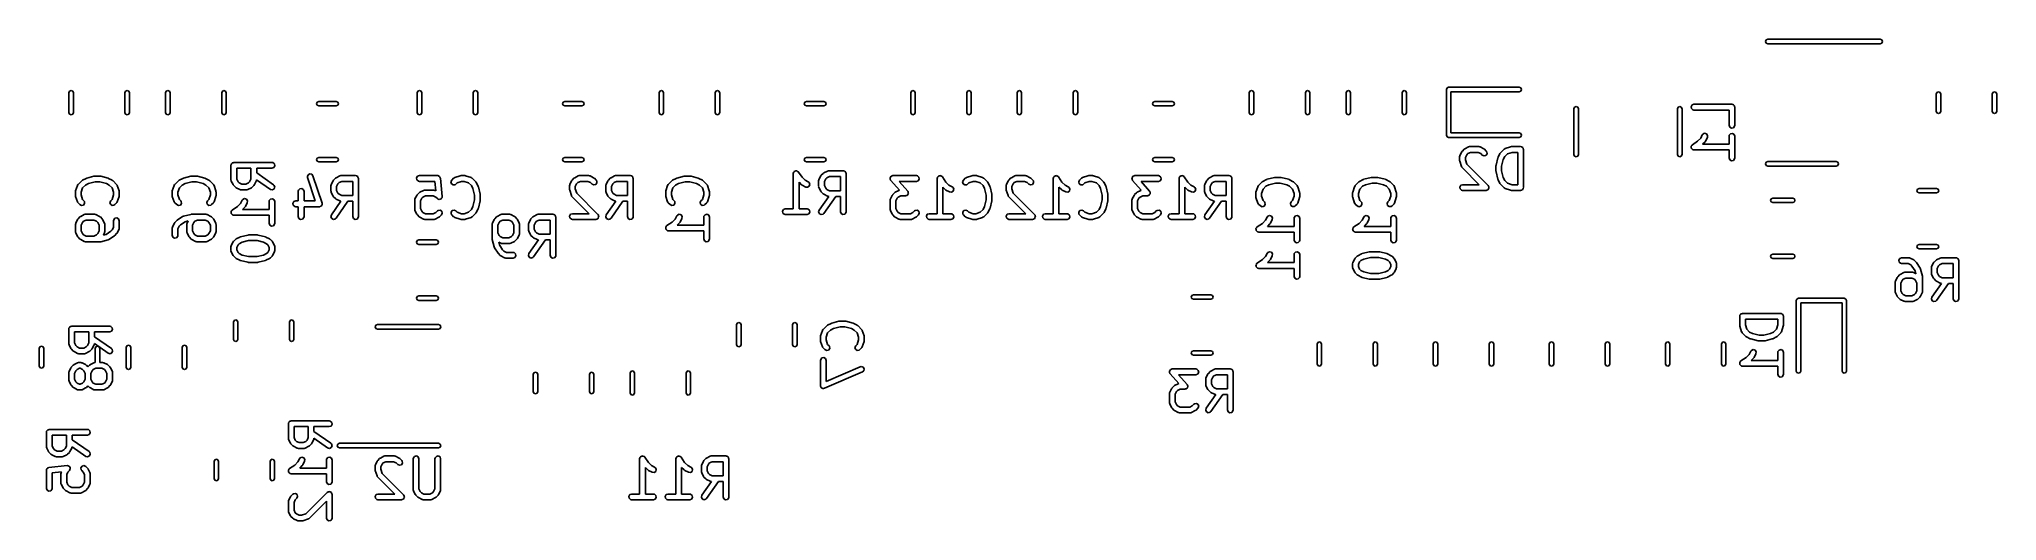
# Model space of a CAD drawing. Extents: x 0.06 to 2.08, y 0.05 to 0.55.
import ezdxf

# ---------------------------------------------------------------- set-up
doc = ezdxf.new("R2010")
doc.units = 0
doc.header["$MEASUREMENT"] = 0
doc.layers.add('BLACK', color=7, linetype='CONTINUOUS')

msp = doc.modelspace()

# ---------------------------------------------------------------- linework, layer by layer
at = {"layer": 'BLACK', "linetype": 'CONTINUOUS'}
for p, q in [((1.8422, 0.5434), (1.8429, 0.5451)), ((1.8429, 0.5417), (1.8422, 0.5434)), ((1.8429, 0.5451), (1.8446, 0.5457)), ((1.8446, 0.541), (1.8429, 0.5417)), ((1.8446, 0.5457), (1.9607, 0.5457)), ((1.9607, 0.541), (1.8446, 0.541)), ((1.9607, 0.5457), (1.9624, 0.5451)), ((1.9624, 0.5417), (1.9607, 0.541)), ((1.9624, 0.5451), (1.9631, 0.5434)), ((1.9631, 0.5434), (1.9624, 0.5417)), ((0.0887, 0.4903), (0.0894, 0.492)), ((0.0887, 0.4697), (0.0887, 0.4903)), ((0.0894, 0.492), (0.0911, 0.4926)), ((0.0911, 0.4926), (0.0927, 0.492)), ((0.0927, 0.492), (0.0934, 0.4903)), ((0.0934, 0.4903), (0.0934, 0.4697)), ((0.1466, 0.4903), (0.1473, 0.492)), ((0.1466, 0.4697), (0.1466, 0.4903)), ((0.1473, 0.492), (0.1489, 0.4926)), ((0.1489, 0.4926), (0.1506, 0.492)), ((0.1506, 0.492), (0.1513, 0.4903)), ((0.1513, 0.4903), (0.1513, 0.4697)), ((0.1887, 0.4903), (0.1894, 0.492)), ((0.1887, 0.4697), (0.1887, 0.4903)), ((0.1894, 0.492), (0.1911, 0.4926)), ((0.1911, 0.4926), (0.1927, 0.492)), ((0.1927, 0.492), (0.1934, 0.4903)), ((0.1934, 0.4903), (0.1934, 0.4697)), ((0.2466, 0.4903), (0.2473, 0.492)), ((0.2466, 0.4697), (0.2466, 0.4903)), ((0.2473, 0.492), (0.2489, 0.4926)), ((0.2489, 0.4926), (0.2506, 0.492)), ((0.2506, 0.492), (0.2513, 0.4903)), ((0.2513, 0.4903), (0.2513, 0.4697)), ((0.4487, 0.4903), (0.4494, 0.492)), ((0.4487, 0.4697), (0.4487, 0.4903)), ((0.4494, 0.492), (0.4511, 0.4926)), ((0.4511, 0.4926), (0.4527, 0.492)), ((0.4527, 0.492), (0.4534, 0.4903)), ((0.4534, 0.4903), (0.4534, 0.4697)), ((0.5066, 0.4903), (0.5073, 0.492)), ((0.5066, 0.4697), (0.5066, 0.4903)), ((0.5073, 0.492), (0.5089, 0.4926)), ((0.5089, 0.4926), (0.5106, 0.492)), ((0.5106, 0.492), (0.5113, 0.4903)), ((0.5113, 0.4903), (0.5113, 0.4697)), ((0.6987, 0.4903), (0.6994, 0.492)), ((0.6987, 0.4697), (0.6987, 0.4903)), ((0.6994, 0.492), (0.7011, 0.4926)), ((0.7011, 0.4926), (0.7027, 0.492)), ((0.7027, 0.492), (0.7034, 0.4903)), ((0.7034, 0.4903), (0.7034, 0.4697)), ((0.7566, 0.4903), (0.7573, 0.492)), ((0.7566, 0.4697), (0.7566, 0.4903)), ((0.7573, 0.492), (0.7589, 0.4926)), ((0.7589, 0.4926), (0.7606, 0.492)), ((0.7606, 0.492), (0.7613, 0.4903)), ((0.7613, 0.4903), (0.7613, 0.4697)), ((0.9587, 0.4903), (0.9594, 0.492)), ((0.9587, 0.4697), (0.9587, 0.4903)), ((0.9594, 0.492), (0.9611, 0.4926)), ((0.9611, 0.4926), (0.9627, 0.492)), ((0.9627, 0.492), (0.9634, 0.4903)), ((0.9634, 0.4903), (0.9634, 0.4697)), ((1.0166, 0.4903), (1.0173, 0.492)), ((1.0166, 0.4697), (1.0166, 0.4903)), ((1.0173, 0.492), (1.0189, 0.4926)), ((1.0189, 0.4926), (1.0206, 0.492)), ((1.0206, 0.492), (1.0213, 0.4903)), ((1.0213, 0.4903), (1.0213, 0.4697)), ((1.0687, 0.4903), (1.0694, 0.492)), ((1.0687, 0.4697), (1.0687, 0.4903)), ((1.0694, 0.492), (1.0711, 0.4926)), ((1.0711, 0.4926), (1.0727, 0.492)), ((1.0727, 0.492), (1.0734, 0.4903)), ((1.0734, 0.4903), (1.0734, 0.4697)), ((1.1266, 0.4903), (1.1273, 0.492)), ((1.1266, 0.4697), (1.1266, 0.4903)), ((1.1273, 0.492), (1.1289, 0.4926)), ((1.1289, 0.4926), (1.1306, 0.492)), ((1.1306, 0.492), (1.1313, 0.4903)), ((1.1313, 0.4903), (1.1313, 0.4697)), ((1.3087, 0.4903), (1.3094, 0.492)), ((1.3087, 0.4697), (1.3087, 0.4903)), ((1.3094, 0.492), (1.3111, 0.4926)), ((1.3111, 0.4926), (1.3127, 0.492)), ((1.3127, 0.492), (1.3134, 0.4903)), ((1.3134, 0.4903), (1.3134, 0.4697)), ((1.3666, 0.4903), (1.3673, 0.492)), ((1.3666, 0.4697), (1.3666, 0.4903)), ((1.3673, 0.492), (1.3689, 0.4926)), ((1.3689, 0.4926), (1.3706, 0.492)), ((1.3706, 0.492), (1.3713, 0.4903)), ((1.3713, 0.4903), (1.3713, 0.4697)), ((1.4087, 0.4903), (1.4094, 0.492)), ((1.4087, 0.4697), (1.4087, 0.4903)), ((1.4094, 0.492), (1.4111, 0.4926)), ((1.4111, 0.4926), (1.4127, 0.492)), ((1.4127, 0.492), (1.4134, 0.4903)), ((1.4134, 0.4903), (1.4134, 0.4697)), ((1.4666, 0.4903), (1.4673, 0.492)), ((1.4666, 0.4697), (1.4666, 0.4903)), ((1.4673, 0.492), (1.4689, 0.4926)), ((1.4689, 0.4926), (1.4706, 0.492)), ((1.4706, 0.492), (1.4713, 0.4903)), ((1.4713, 0.4903), (1.4713, 0.4697)), ((1.5124, 0.4936), (1.5131, 0.4953)), ((1.5124, 0.4464), (1.5124, 0.4936)), ((1.5131, 0.4953), (1.5147, 0.496)), ((1.5147, 0.496), (1.5876, 0.496)), ((1.5876, 0.4913), (1.5171, 0.4913)), ((1.5171, 0.4913), (1.5171, 0.4487)), ((1.5876, 0.496), (1.5892, 0.4953)), ((1.5892, 0.492), (1.5876, 0.4913)), ((1.5892, 0.4953), (1.5899, 0.4936)), ((1.5899, 0.4936), (1.5892, 0.492)), ((2.0187, 0.4889), (2.0194, 0.4906)), ((2.0187, 0.4711), (2.0187, 0.4889)), ((2.0194, 0.4906), (2.0211, 0.4913)), ((2.0211, 0.4913), (2.0227, 0.4906)), ((2.0227, 0.4906), (2.0234, 0.4889)), ((2.0234, 0.4889), (2.0234, 0.4711)), ((2.0766, 0.4889), (2.0773, 0.4906)), ((2.0766, 0.4711), (2.0766, 0.4889)), ((2.0773, 0.4906), (2.0789, 0.4913)), ((2.0789, 0.4913), (2.0806, 0.4906)), ((2.0806, 0.4906), (2.0813, 0.4889)), ((2.0813, 0.4889), (2.0813, 0.4711)), ((0.0894, 0.468), (0.0887, 0.4697)), ((0.0911, 0.4674), (0.0894, 0.468)), ((0.0927, 0.468), (0.0911, 0.4674)), ((0.0934, 0.4697), (0.0927, 0.468)), ((0.1473, 0.468), (0.1466, 0.4697)), ((0.1489, 0.4674), (0.1473, 0.468)), ((0.1506, 0.468), (0.1489, 0.4674)), ((0.1513, 0.4697), (0.1506, 0.468)), ((0.1894, 0.468), (0.1887, 0.4697)), ((0.1911, 0.4674), (0.1894, 0.468)), ((0.1927, 0.468), (0.1911, 0.4674)), ((0.1934, 0.4697), (0.1927, 0.468)), ((0.2473, 0.468), (0.2466, 0.4697)), ((0.2489, 0.4674), (0.2473, 0.468)), ((0.2506, 0.468), (0.2489, 0.4674)), ((0.2513, 0.4697), (0.2506, 0.468)), ((0.3446, 0.4789), (0.3453, 0.4806)), ((0.3453, 0.4773), (0.3446, 0.4789)), ((0.3453, 0.4806), (0.347, 0.4813)), ((0.347, 0.4766), (0.3453, 0.4773)), ((0.347, 0.4813), (0.3649, 0.4813)), ((0.3649, 0.4766), (0.347, 0.4766)), ((0.3649, 0.4813), (0.3665, 0.4806)), ((0.3665, 0.4773), (0.3649, 0.4766)), ((0.3665, 0.4806), (0.3672, 0.4789)), ((0.3672, 0.4789), (0.3665, 0.4773)), ((0.4494, 0.468), (0.4487, 0.4697)), ((0.4511, 0.4674), (0.4494, 0.468)), ((0.4527, 0.468), (0.4511, 0.4674)), ((0.4534, 0.4697), (0.4527, 0.468)), ((0.5073, 0.468), (0.5066, 0.4697)), ((0.5089, 0.4674), (0.5073, 0.468)), ((0.5106, 0.468), (0.5089, 0.4674)), ((0.5113, 0.4697), (0.5106, 0.468)), ((0.5987, 0.4789), (0.5994, 0.4806)), ((0.5994, 0.4773), (0.5987, 0.4789)), ((0.5994, 0.4806), (0.6011, 0.4813)), ((0.6011, 0.4766), (0.5994, 0.4773)), ((0.6011, 0.4813), (0.6189, 0.4813)), ((0.6189, 0.4766), (0.6011, 0.4766)), ((0.6189, 0.4813), (0.6206, 0.4806)), ((0.6206, 0.4773), (0.6189, 0.4766)), ((0.6206, 0.4806), (0.6213, 0.4789)), ((0.6213, 0.4789), (0.6206, 0.4773)), ((0.6994, 0.468), (0.6987, 0.4697)), ((0.7011, 0.4674), (0.6994, 0.468)), ((0.7027, 0.468), (0.7011, 0.4674)), ((0.7034, 0.4697), (0.7027, 0.468)), ((0.7573, 0.468), (0.7566, 0.4697)), ((0.7589, 0.4674), (0.7573, 0.468)), ((0.7606, 0.468), (0.7589, 0.4674)), ((0.7613, 0.4697), (0.7606, 0.468)), ((0.8487, 0.4789), (0.8494, 0.4806)), ((0.8494, 0.4773), (0.8487, 0.4789)), ((0.8494, 0.4806), (0.8511, 0.4813)), ((0.8511, 0.4766), (0.8494, 0.4773)), ((0.8511, 0.4813), (0.8689, 0.4813)), ((0.8689, 0.4766), (0.8511, 0.4766)), ((0.8689, 0.4813), (0.8706, 0.4806)), ((0.8706, 0.4773), (0.8689, 0.4766)), ((0.8706, 0.4806), (0.8713, 0.4789)), ((0.8713, 0.4789), (0.8706, 0.4773)), ((0.9594, 0.468), (0.9587, 0.4697)), ((0.9611, 0.4674), (0.9594, 0.468)), ((0.9627, 0.468), (0.9611, 0.4674)), ((0.9634, 0.4697), (0.9627, 0.468)), ((1.0173, 0.468), (1.0166, 0.4697)), ((1.0189, 0.4674), (1.0173, 0.468)), ((1.0206, 0.468), (1.0189, 0.4674)), ((1.0213, 0.4697), (1.0206, 0.468)), ((1.0694, 0.468), (1.0687, 0.4697)), ((1.0711, 0.4674), (1.0694, 0.468)), ((1.0727, 0.468), (1.0711, 0.4674)), ((1.0734, 0.4697), (1.0727, 0.468)), ((1.1273, 0.468), (1.1266, 0.4697)), ((1.1289, 0.4674), (1.1273, 0.468)), ((1.1306, 0.468), (1.1289, 0.4674)), ((1.1313, 0.4697), (1.1306, 0.468)), ((1.2087, 0.4789), (1.2094, 0.4806)), ((1.2094, 0.4773), (1.2087, 0.4789)), ((1.2094, 0.4806), (1.2111, 0.4813)), ((1.2111, 0.4766), (1.2094, 0.4773)), ((1.2111, 0.4813), (1.2289, 0.4813)), ((1.2289, 0.4766), (1.2111, 0.4766)), ((1.2289, 0.4813), (1.2306, 0.4806)), ((1.2306, 0.4773), (1.2289, 0.4766)), ((1.2306, 0.4806), (1.2313, 0.4789)), ((1.2313, 0.4789), (1.2306, 0.4773)), ((1.3094, 0.468), (1.3087, 0.4697)), ((1.3111, 0.4674), (1.3094, 0.468)), ((1.3127, 0.468), (1.3111, 0.4674)), ((1.3134, 0.4697), (1.3127, 0.468)), ((1.3673, 0.468), (1.3666, 0.4697)), ((1.3689, 0.4674), (1.3673, 0.468)), ((1.3706, 0.468), (1.3689, 0.4674)), ((1.3713, 0.4697), (1.3706, 0.468)), ((1.4094, 0.468), (1.4087, 0.4697)), ((1.4111, 0.4674), (1.4094, 0.468)), ((1.4127, 0.468), (1.4111, 0.4674)), ((1.4134, 0.4697), (1.4127, 0.468)), ((1.4673, 0.468), (1.4666, 0.4697)), ((1.4689, 0.4674), (1.4673, 0.468)), ((1.4706, 0.468), (1.4689, 0.4674)), ((1.4713, 0.4697), (1.4706, 0.468)), ((1.6441, 0.4737), (1.6448, 0.4754)), ((1.6441, 0.4263), (1.6441, 0.4737)), ((1.6448, 0.4754), (1.6465, 0.4761)), ((1.6465, 0.4761), (1.6481, 0.4754)), ((1.6481, 0.4754), (1.6488, 0.4737)), ((1.6488, 0.4737), (1.6488, 0.4263)), ((1.7512, 0.4737), (1.7519, 0.4754)), ((1.7512, 0.4263), (1.7512, 0.4737)), ((1.7519, 0.4754), (1.7535, 0.4761)), ((1.7535, 0.4761), (1.7552, 0.4754)), ((1.7552, 0.4754), (1.7559, 0.4737)), ((1.7559, 0.4737), (1.7559, 0.4263)), ((1.7653, 0.4758), (1.7663, 0.4776)), ((1.7656, 0.4738), (1.7653, 0.4758)), ((1.7672, 0.4725), (1.7656, 0.4738)), ((1.7663, 0.4776), (1.7682, 0.4783)), ((1.7682, 0.4724), (1.7672, 0.4725)), ((1.7682, 0.4783), (1.8076, 0.4783)), ((1.8046, 0.4724), (1.7682, 0.4724)), ((1.8046, 0.4566), (1.8046, 0.4724)), ((1.8076, 0.4783), (1.808, 0.4782)), ((1.808, 0.4782), (1.8081, 0.4782)), ((1.8081, 0.4782), (1.8082, 0.4782)), ((1.8082, 0.4782), (1.8086, 0.4781)), ((1.8086, 0.4781), (1.8092, 0.4776)), ((1.8092, 0.4776), (1.8098, 0.4772)), ((1.8098, 0.4772), (1.8099, 0.477)), ((1.8099, 0.477), (1.8101, 0.4768)), ((1.8101, 0.4768), (1.8103, 0.476)), ((1.8103, 0.476), (1.8105, 0.4753)), ((1.8105, 0.4753), (1.8105, 0.4566)), ((2.0194, 0.4694), (2.0187, 0.4711)), ((2.0211, 0.4687), (2.0194, 0.4694)), ((2.0227, 0.4694), (2.0211, 0.4687)), ((2.0234, 0.4711), (2.0227, 0.4694)), ((2.0773, 0.4694), (2.0766, 0.4711)), ((2.0789, 0.4687), (2.0773, 0.4694)), ((2.0806, 0.4694), (2.0789, 0.4687)), ((2.0813, 0.4711), (2.0806, 0.4694)), ((1.5131, 0.4447), (1.5124, 0.4464)), ((1.5171, 0.4487), (1.5876, 0.4487)), ((1.5876, 0.4487), (1.5892, 0.448)), ((1.5892, 0.448), (1.5899, 0.4464)), ((1.5899, 0.4464), (1.5892, 0.4447)), ((1.7752, 0.4433), (1.7768, 0.4466)), ((1.7768, 0.4466), (1.7774, 0.4475)), ((1.7774, 0.4475), (1.7793, 0.4483)), ((1.7793, 0.4483), (1.7812, 0.4477)), ((1.7812, 0.4477), (1.7823, 0.446)), ((1.7823, 0.446), (1.7821, 0.444)), ((1.8053, 0.4547), (1.8046, 0.4566)), ((1.8046, 0.4453), (1.8048, 0.4463)), ((1.8046, 0.437), (1.8046, 0.4453)), ((1.8048, 0.4463), (1.8061, 0.4479)), ((1.8071, 0.4537), (1.8053, 0.4547)), ((1.8061, 0.4479), (1.8081, 0.4482)), ((1.8091, 0.454), (1.8071, 0.4537)), ((1.8081, 0.4482), (1.8098, 0.4472)), ((1.8103, 0.4556), (1.8091, 0.454)), ((1.8098, 0.4472), (1.8105, 0.4453)), ((1.8105, 0.4566), (1.8103, 0.4556)), ((1.8105, 0.4453), (1.8105, 0.4228)), ((1.5147, 0.444), (1.5131, 0.4447)), ((1.5876, 0.444), (1.5147, 0.444)), ((1.5261, 0.4241), (1.5263, 0.4251)), ((1.5263, 0.4251), (1.5264, 0.4252)), ((1.5264, 0.4254), (1.5283, 0.4291)), ((1.5264, 0.4252), (1.5264, 0.4254)), ((1.5283, 0.4291), (1.5288, 0.4298)), ((1.5288, 0.4298), (1.5289, 0.4299)), ((1.5289, 0.4299), (1.5307, 0.4318)), ((1.5307, 0.4318), (1.5314, 0.4323)), ((1.5314, 0.4323), (1.5315, 0.4323)), ((1.5315, 0.4323), (1.5352, 0.4342)), ((1.5334, 0.4261), (1.532, 0.4234)), ((1.5346, 0.4273), (1.5334, 0.4261)), ((1.5373, 0.4286), (1.5346, 0.4273)), ((1.5352, 0.4342), (1.5362, 0.4345)), ((1.5362, 0.4345), (1.5364, 0.4345)), ((1.5364, 0.4345), (1.5366, 0.4345)), ((1.5366, 0.4345), (1.5459, 0.4345)), ((1.5452, 0.4286), (1.5373, 0.4286)), ((1.5479, 0.4273), (1.5452, 0.4286)), ((1.5459, 0.4345), (1.547, 0.4343)), ((1.547, 0.4343), (1.5471, 0.4342)), ((1.5471, 0.4342), (1.5473, 0.4342)), ((1.5473, 0.4342), (1.551, 0.4323)), ((1.5495, 0.4257), (1.5479, 0.4273)), ((1.5513, 0.4249), (1.5495, 0.4257)), ((1.551, 0.4323), (1.5517, 0.4318)), ((1.5533, 0.4254), (1.5513, 0.4249)), ((1.5517, 0.4318), (1.5518, 0.4318)), ((1.5518, 0.4318), (1.5536, 0.4299)), ((1.5544, 0.427), (1.5533, 0.4254)), ((1.5536, 0.4299), (1.5542, 0.4291)), ((1.5542, 0.4291), (1.5544, 0.427)), ((1.5658, 0.4235), (1.5677, 0.4273)), ((1.5677, 0.4273), (1.5682, 0.428)), ((1.5682, 0.428), (1.572, 0.4318)), ((1.5682, 0.428), (1.5682, 0.428)), ((1.572, 0.4318), (1.5728, 0.4324)), ((1.5757, 0.4271), (1.5727, 0.4242)), ((1.5728, 0.4324), (1.573, 0.4324)), ((1.573, 0.4324), (1.5731, 0.4325)), ((1.5731, 0.4325), (1.5788, 0.4344)), ((1.5802, 0.4286), (1.5757, 0.4271)), ((1.5788, 0.4344), (1.5796, 0.4345)), ((1.5796, 0.4345), (1.5797, 0.4345)), ((1.5797, 0.4345), (1.5891, 0.4345)), ((1.5861, 0.4286), (1.5802, 0.4286)), ((1.5861, 0.3951), (1.5861, 0.4286)), ((1.5892, 0.4447), (1.5876, 0.444)), ((1.5891, 0.4345), (1.5894, 0.4344)), ((1.5894, 0.4344), (1.5896, 0.4345)), ((1.5896, 0.4345), (1.5897, 0.4344)), ((1.5897, 0.4344), (1.5901, 0.4343)), ((1.5901, 0.4343), (1.5907, 0.4338)), ((1.5907, 0.4338), (1.5913, 0.4335)), ((1.5913, 0.4335), (1.5914, 0.4332)), ((1.5914, 0.4332), (1.5916, 0.433)), ((1.5916, 0.433), (1.5917, 0.4323)), ((1.5917, 0.4323), (1.592, 0.4316)), ((1.592, 0.4316), (1.592, 0.3922)), ((1.6448, 0.4246), (1.6441, 0.4263)), ((1.6488, 0.4263), (1.6481, 0.4246)), ((1.7519, 0.4246), (1.7512, 0.4263)), ((1.7559, 0.4263), (1.7552, 0.4246)), ((1.7653, 0.4346), (1.7654, 0.4347)), ((1.7654, 0.4337), (1.7653, 0.4346)), ((1.7654, 0.4349), (1.7659, 0.4356)), ((1.7654, 0.4347), (1.7654, 0.4349)), ((1.7655, 0.4329), (1.7654, 0.4337)), ((1.7656, 0.4328), (1.7655, 0.4329)), ((1.7656, 0.4326), (1.7656, 0.4328)), ((1.7663, 0.432), (1.7656, 0.4326)), ((1.7659, 0.4356), (1.7663, 0.4363)), ((1.7663, 0.4363), (1.7665, 0.4364)), ((1.7669, 0.4314), (1.7663, 0.432)), ((1.7665, 0.4364), (1.7666, 0.4365)), ((1.7666, 0.4365), (1.7719, 0.4401)), ((1.7671, 0.4314), (1.7669, 0.4314)), ((1.7672, 0.4313), (1.7671, 0.4314)), ((1.7682, 0.4311), (1.7672, 0.4313)), ((1.8046, 0.4311), (1.7682, 0.4311)), ((1.7719, 0.4401), (1.7752, 0.4433)), ((1.7797, 0.4395), (1.7772, 0.437)), ((1.7772, 0.437), (1.8046, 0.437)), ((1.7802, 0.4402), (1.7797, 0.4395)), ((1.7797, 0.4395), (1.7797, 0.4395)), ((1.7821, 0.444), (1.7802, 0.4402)), ((1.8046, 0.4228), (1.8046, 0.4311)), ((0.2562, 0.4152), (0.2563, 0.4156)), ((0.2562, 0.4002), (0.2562, 0.4152)), ((0.2563, 0.4158), (0.2564, 0.4162)), ((0.2563, 0.4157), (0.2563, 0.4158)), ((0.2563, 0.4156), (0.2563, 0.4157)), ((0.2564, 0.4162), (0.2569, 0.4168)), ((0.2569, 0.4168), (0.2573, 0.4175)), ((0.2573, 0.4175), (0.2575, 0.4176)), ((0.2575, 0.4176), (0.2577, 0.4178)), ((0.2577, 0.4178), (0.2585, 0.4179)), ((0.2585, 0.4179), (0.2592, 0.4182)), ((0.2592, 0.4182), (0.2985, 0.4182)), ((0.2621, 0.4123), (0.2621, 0.4009)), ((0.2768, 0.4123), (0.2621, 0.4123)), ((0.2768, 0.4009), (0.2768, 0.4123)), ((0.2985, 0.4123), (0.2828, 0.4123)), ((0.2828, 0.4123), (0.2828, 0.4074)), ((0.2828, 0.4074), (0.3002, 0.3951)), ((0.2985, 0.4182), (0.2996, 0.418)), ((0.3004, 0.413), (0.2985, 0.4123)), ((0.2996, 0.418), (0.3011, 0.4167)), ((0.3015, 0.4147), (0.3004, 0.413)), ((0.3011, 0.4167), (0.3015, 0.4147)), ((0.3352, 0.4035), (0.3359, 0.4054)), ((0.3359, 0.4054), (0.3377, 0.4064)), ((0.3377, 0.4064), (0.3397, 0.4059)), ((0.3397, 0.4059), (0.3409, 0.4044)), ((0.3446, 0.4211), (0.3453, 0.4227)), ((0.3453, 0.4194), (0.3446, 0.4211)), ((0.3453, 0.4227), (0.347, 0.4234)), ((0.347, 0.4187), (0.3453, 0.4194)), ((0.347, 0.4234), (0.3649, 0.4234)), ((0.3649, 0.4187), (0.347, 0.4187)), ((0.3649, 0.4234), (0.3665, 0.4227)), ((0.3665, 0.4194), (0.3649, 0.4187)), ((0.3665, 0.4227), (0.3672, 0.4211)), ((0.3672, 0.4211), (0.3665, 0.4194)), ((0.5987, 0.4211), (0.5994, 0.4227)), ((0.5994, 0.4194), (0.5987, 0.4211)), ((0.5994, 0.4227), (0.6011, 0.4234)), ((0.6011, 0.4187), (0.5994, 0.4194)), ((0.6011, 0.4234), (0.6189, 0.4234)), ((0.6189, 0.4187), (0.6011, 0.4187)), ((0.6189, 0.4234), (0.6206, 0.4227)), ((0.6206, 0.4194), (0.6189, 0.4187)), ((0.6206, 0.4227), (0.6213, 0.4211)), ((0.6213, 0.4211), (0.6206, 0.4194)), ((0.8374, 0.4066), (0.8375, 0.4076)), ((0.8374, 0.3702), (0.8374, 0.4066)), ((0.8375, 0.4076), (0.8376, 0.4077)), ((0.8376, 0.4077), (0.8377, 0.4079)), ((0.8377, 0.4079), (0.8383, 0.4085)), ((0.8383, 0.4085), (0.8388, 0.4092)), ((0.8388, 0.4092), (0.839, 0.4092)), ((0.839, 0.4092), (0.8391, 0.4093)), ((0.8391, 0.4093), (0.84, 0.4094)), ((0.84, 0.4094), (0.8408, 0.4095)), ((0.8408, 0.4095), (0.841, 0.4094)), ((0.841, 0.4094), (0.8411, 0.4094)), ((0.8411, 0.4094), (0.8418, 0.4089)), ((0.8418, 0.4089), (0.8426, 0.4085)), ((0.8426, 0.4085), (0.8426, 0.4083)), ((0.8426, 0.4083), (0.8428, 0.4082)), ((0.8428, 0.4082), (0.8464, 0.4029)), ((0.8487, 0.4211), (0.8494, 0.4227)), ((0.8494, 0.4194), (0.8487, 0.4211)), ((0.8494, 0.4227), (0.8511, 0.4234)), ((0.8511, 0.4187), (0.8494, 0.4194)), ((0.8511, 0.4234), (0.8689, 0.4234)), ((0.8689, 0.4187), (0.8511, 0.4187)), ((0.8658, 0.4042), (0.8663, 0.4049)), ((0.8663, 0.4049), (0.8682, 0.4068)), ((0.8663, 0.4049), (0.8663, 0.4049)), ((0.8682, 0.4068), (0.8689, 0.4073)), ((0.8689, 0.4234), (0.8706, 0.4227)), ((0.8706, 0.4194), (0.8689, 0.4187)), ((0.8689, 0.4073), (0.869, 0.4074)), ((0.869, 0.4074), (0.8727, 0.4092)), ((0.8706, 0.4227), (0.8713, 0.4211)), ((0.8713, 0.4211), (0.8706, 0.4194)), ((0.8727, 0.4092), (0.8737, 0.4095)), ((0.8737, 0.4095), (0.8739, 0.4095)), ((0.8739, 0.4095), (0.8741, 0.4096)), ((0.8741, 0.4096), (0.8891, 0.4096)), ((0.8891, 0.4096), (0.8894, 0.4095)), ((0.8894, 0.4095), (0.8896, 0.4095)), ((0.8896, 0.4095), (0.8897, 0.4094)), ((0.8897, 0.4094), (0.8901, 0.4094)), ((0.8901, 0.4094), (0.8907, 0.4089)), ((0.8907, 0.4089), (0.8913, 0.4085)), ((0.8913, 0.4085), (0.8914, 0.4082)), ((0.8914, 0.4082), (0.8916, 0.4081)), ((0.8916, 0.4081), (0.8917, 0.4073)), ((0.8917, 0.4073), (0.892, 0.4066)), ((0.892, 0.4066), (0.892, 0.3672)), ((1.2087, 0.4211), (1.2094, 0.4227)), ((1.2094, 0.4194), (1.2087, 0.4211)), ((1.2094, 0.4227), (1.2111, 0.4234)), ((1.2111, 0.4187), (1.2094, 0.4194)), ((1.2111, 0.4234), (1.2289, 0.4234)), ((1.2289, 0.4187), (1.2111, 0.4187)), ((1.2289, 0.4234), (1.2306, 0.4227)), ((1.2306, 0.4194), (1.2289, 0.4187)), ((1.2306, 0.4227), (1.2313, 0.4211)), ((1.2313, 0.4211), (1.2306, 0.4194)), ((1.5261, 0.4203), (1.5261, 0.4241)), ((1.5263, 0.4194), (1.5261, 0.4203)), ((1.5261, 0.4203), (1.5261, 0.4203)), ((1.5281, 0.4138), (1.5263, 0.4194)), ((1.5283, 0.4136), (1.5281, 0.4138)), ((1.5283, 0.4134), (1.5283, 0.4136)), ((1.5289, 0.4126), (1.5283, 0.4134)), ((1.5463, 0.3951), (1.5289, 0.4126)), ((1.532, 0.4234), (1.532, 0.4208)), ((1.532, 0.4208), (1.5335, 0.4163)), ((1.5335, 0.4163), (1.5555, 0.3943)), ((1.5636, 0.4147), (1.5637, 0.4153)), ((1.5636, 0.4091), (1.5636, 0.4147)), ((1.5637, 0.4089), (1.5636, 0.4091)), ((1.5637, 0.4154), (1.5656, 0.4229)), ((1.5637, 0.4153), (1.5637, 0.4154)), ((1.5637, 0.4083), (1.5637, 0.4089)), ((1.5656, 0.4008), (1.5637, 0.4083)), ((1.5656, 0.4229), (1.5658, 0.4234)), ((1.5658, 0.4234), (1.5658, 0.4235)), ((1.5712, 0.4212), (1.5695, 0.4143)), ((1.5695, 0.4143), (1.5695, 0.4094)), ((1.5695, 0.4094), (1.5712, 0.4026)), ((1.5727, 0.4242), (1.5712, 0.4212)), ((1.6465, 0.4239), (1.6448, 0.4246)), ((1.6481, 0.4246), (1.6465, 0.4239)), ((1.7535, 0.4239), (1.7519, 0.4246)), ((1.7552, 0.4246), (1.7535, 0.4239)), ((1.8053, 0.4209), (1.8046, 0.4228)), ((1.8071, 0.4199), (1.8053, 0.4209)), ((1.8091, 0.4203), (1.8071, 0.4199)), ((1.8103, 0.4218), (1.8091, 0.4203)), ((1.8105, 0.4228), (1.8103, 0.4218)), ((1.8422, 0.4166), (1.8429, 0.4183)), ((1.8429, 0.4149), (1.8422, 0.4166)), ((1.8429, 0.4183), (1.8446, 0.419)), ((1.8446, 0.4143), (1.8429, 0.4149)), ((1.8446, 0.419), (1.9154, 0.419)), ((1.9154, 0.4143), (1.8446, 0.4143)), ((1.9154, 0.419), (1.9171, 0.4183)), ((1.9171, 0.4149), (1.9154, 0.4143)), ((1.9171, 0.4183), (1.9178, 0.4166)), ((1.9178, 0.4166), (1.9171, 0.4149)), ((0.0955, 0.3878), (0.0956, 0.3887)), ((0.0955, 0.3841), (0.0955, 0.3878)), ((0.0956, 0.3887), (0.0975, 0.3944)), ((0.0956, 0.3887), (0.0956, 0.3887)), ((0.0975, 0.3944), (0.098, 0.3953)), ((0.098, 0.3953), (0.0982, 0.3954)), ((0.0982, 0.3955), (0.102, 0.3993)), ((0.0982, 0.3954), (0.0982, 0.3955)), ((0.1029, 0.3918), (0.1014, 0.3873)), ((0.1014, 0.3873), (0.1014, 0.3845)), ((0.1014, 0.3845), (0.1029, 0.38)), ((0.102, 0.3993), (0.1027, 0.3998)), ((0.1027, 0.3998), (0.1065, 0.4017)), ((0.1027, 0.3998), (0.1027, 0.3998)), ((0.1058, 0.3948), (0.1029, 0.3918)), ((0.1088, 0.3963), (0.1058, 0.3948)), ((0.1065, 0.4017), (0.107, 0.4018)), ((0.107, 0.4018), (0.1071, 0.4019)), ((0.1071, 0.4019), (0.1146, 0.4038)), ((0.1157, 0.398), (0.1088, 0.3963)), ((0.1146, 0.4038), (0.1152, 0.4038)), ((0.1152, 0.4038), (0.1153, 0.4039)), ((0.1153, 0.4039), (0.1209, 0.4039)), ((0.1206, 0.398), (0.1157, 0.398)), ((0.1274, 0.3963), (0.1206, 0.398)), ((0.1209, 0.4039), (0.1215, 0.4038)), ((0.1215, 0.4038), (0.1217, 0.4038)), ((0.1217, 0.4038), (0.1292, 0.4019)), ((0.1304, 0.3948), (0.1274, 0.3963)), ((0.1292, 0.4019), (0.1296, 0.4017)), ((0.1296, 0.4017), (0.1298, 0.4017)), ((0.1298, 0.4017), (0.1335, 0.3998)), ((0.1334, 0.3918), (0.1304, 0.3948)), ((0.1349, 0.3873), (0.1334, 0.3918)), ((0.1334, 0.38), (0.1349, 0.3845)), ((0.1335, 0.3998), (0.1342, 0.3993)), ((0.1342, 0.3993), (0.1343, 0.3993)), ((0.1343, 0.3993), (0.138, 0.3955)), ((0.1349, 0.3845), (0.1349, 0.3873)), ((0.138, 0.3955), (0.1386, 0.3947)), ((0.1386, 0.3947), (0.1386, 0.3945)), ((0.1386, 0.3945), (0.1387, 0.3944)), ((0.1387, 0.3944), (0.1406, 0.3887)), ((0.1406, 0.3887), (0.1407, 0.3879)), ((0.1407, 0.3879), (0.1408, 0.3878)), ((0.1408, 0.3878), (0.1408, 0.3841)), ((0.1955, 0.3878), (0.1956, 0.3887)), ((0.1955, 0.3841), (0.1955, 0.3878)), ((0.1956, 0.3887), (0.1975, 0.3944)), ((0.1956, 0.3887), (0.1956, 0.3887)), ((0.1975, 0.3944), (0.198, 0.3953)), ((0.198, 0.3953), (0.1982, 0.3954)), ((0.1982, 0.3955), (0.202, 0.3993)), ((0.1982, 0.3954), (0.1982, 0.3955)), ((0.2029, 0.3918), (0.2014, 0.3873)), ((0.2014, 0.3873), (0.2014, 0.3845)), ((0.2014, 0.3845), (0.2029, 0.38)), ((0.202, 0.3993), (0.2027, 0.3998)), ((0.2027, 0.3998), (0.2065, 0.4017)), ((0.2027, 0.3998), (0.2027, 0.3998)), ((0.2058, 0.3948), (0.2029, 0.3918)), ((0.2088, 0.3963), (0.2058, 0.3948)), ((0.2065, 0.4017), (0.207, 0.4018)), ((0.207, 0.4018), (0.2071, 0.4019)), ((0.2071, 0.4019), (0.2146, 0.4038)), ((0.2157, 0.398), (0.2088, 0.3963)), ((0.2146, 0.4038), (0.2152, 0.4038)), ((0.2152, 0.4038), (0.2153, 0.4039)), ((0.2153, 0.4039), (0.2209, 0.4039)), ((0.2206, 0.398), (0.2157, 0.398)), ((0.2274, 0.3963), (0.2206, 0.398)), ((0.2209, 0.4039), (0.2215, 0.4038)), ((0.2215, 0.4038), (0.2217, 0.4038)), ((0.2217, 0.4038), (0.2292, 0.4019)), ((0.2304, 0.3948), (0.2274, 0.3963)), ((0.2292, 0.4019), (0.2296, 0.4017)), ((0.2296, 0.4017), (0.2298, 0.4017)), ((0.2298, 0.4017), (0.2335, 0.3998)), ((0.2334, 0.3918), (0.2304, 0.3948)), ((0.2349, 0.3873), (0.2334, 0.3918)), ((0.2334, 0.38), (0.2349, 0.3845)), ((0.2335, 0.3998), (0.2342, 0.3993)), ((0.2342, 0.3993), (0.2343, 0.3993)), ((0.2343, 0.3993), (0.238, 0.3955)), ((0.2349, 0.3845), (0.2349, 0.3873)), ((0.238, 0.3955), (0.2386, 0.3947)), ((0.2386, 0.3947), (0.2386, 0.3945)), ((0.2386, 0.3945), (0.2387, 0.3944)), ((0.2387, 0.3944), (0.2406, 0.3887)), ((0.2406, 0.3887), (0.2407, 0.3879)), ((0.2407, 0.3879), (0.2408, 0.3878)), ((0.2408, 0.3878), (0.2408, 0.3841)), ((0.2563, 0.4001), (0.2562, 0.4002)), ((0.2562, 0.3999), (0.2563, 0.4001)), ((0.2565, 0.3989), (0.2562, 0.3999)), ((0.2584, 0.3952), (0.2565, 0.3989)), ((0.2585, 0.3951), (0.2584, 0.3952)), ((0.259, 0.3944), (0.2585, 0.3951)), ((0.2608, 0.3925), (0.259, 0.3944)), ((0.2609, 0.3925), (0.2608, 0.3925)), ((0.2616, 0.392), (0.2609, 0.3925)), ((0.2654, 0.3901), (0.2616, 0.392)), ((0.2621, 0.4009), (0.2635, 0.3982)), ((0.2635, 0.3982), (0.2647, 0.397)), ((0.2647, 0.397), (0.2674, 0.3957)), ((0.2655, 0.3901), (0.2654, 0.3901)), ((0.2657, 0.3899), (0.2655, 0.3901)), ((0.2667, 0.3898), (0.2657, 0.3899)), ((0.2723, 0.3898), (0.2667, 0.3898)), ((0.2674, 0.3957), (0.2716, 0.3957)), ((0.2716, 0.3957), (0.2743, 0.397)), ((0.2725, 0.3898), (0.2723, 0.3898)), ((0.2726, 0.3898), (0.2725, 0.3898)), ((0.2736, 0.3901), (0.2726, 0.3898)), ((0.2774, 0.392), (0.2736, 0.3901)), ((0.2743, 0.397), (0.2755, 0.3982)), ((0.2755, 0.3982), (0.2768, 0.4009)), ((0.2781, 0.3925), (0.2774, 0.392)), ((0.2774, 0.392), (0.2774, 0.392)), ((0.28, 0.3944), (0.2781, 0.3925)), ((0.2806, 0.3952), (0.28, 0.3944)), ((0.28, 0.3944), (0.28, 0.3944)), ((0.2824, 0.3989), (0.2806, 0.3952)), ((0.2825, 0.3991), (0.2824, 0.3989)), ((0.2826, 0.3992), (0.2825, 0.3991)), ((0.2827, 0.4002), (0.2826, 0.3992)), ((0.2969, 0.3903), (0.2827, 0.4002)), ((0.2988, 0.3898), (0.2969, 0.3903)), ((0.3006, 0.3906), (0.2988, 0.3898)), ((0.3002, 0.3951), (0.301, 0.3944)), ((0.3015, 0.3925), (0.3006, 0.3906)), ((0.301, 0.3944), (0.3015, 0.3925)), ((0.3258, 0.3884), (0.326, 0.3894)), ((0.3258, 0.3783), (0.3258, 0.3884)), ((0.326, 0.3894), (0.3273, 0.391)), ((0.3273, 0.391), (0.3293, 0.3913)), ((0.3293, 0.3913), (0.331, 0.3903)), ((0.331, 0.3903), (0.3317, 0.3884)), ((0.3317, 0.3884), (0.3317, 0.3783)), ((0.3353, 0.4025), (0.3352, 0.4035)), ((0.3434, 0.3783), (0.3353, 0.4025)), ((0.3409, 0.4044), (0.3503, 0.3762)), ((0.3595, 0.3941), (0.3597, 0.3951)), ((0.3595, 0.3884), (0.3595, 0.3941)), ((0.3596, 0.3883), (0.3595, 0.3884)), ((0.3596, 0.3881), (0.3596, 0.3883)), ((0.3598, 0.3871), (0.3596, 0.3881)), ((0.3597, 0.3951), (0.3598, 0.3952)), ((0.3598, 0.3954), (0.3617, 0.3991)), ((0.3598, 0.3952), (0.3598, 0.3954)), ((0.3617, 0.3834), (0.3598, 0.3871)), ((0.3617, 0.3991), (0.3622, 0.3998)), ((0.3622, 0.3998), (0.3623, 0.3999)), ((0.3623, 0.3999), (0.3641, 0.4018)), ((0.3641, 0.4018), (0.3649, 0.4023)), ((0.3649, 0.4023), (0.3687, 0.4042)), ((0.3649, 0.4023), (0.3649, 0.4023)), ((0.3668, 0.3961), (0.3654, 0.3934)), ((0.3654, 0.3934), (0.3654, 0.3891)), ((0.3654, 0.3891), (0.3668, 0.3864)), ((0.368, 0.3973), (0.3668, 0.3961)), ((0.3668, 0.3864), (0.368, 0.3852)), ((0.3707, 0.3986), (0.368, 0.3973)), ((0.368, 0.3852), (0.3707, 0.3839)), ((0.3687, 0.4042), (0.3696, 0.4045)), ((0.3696, 0.4045), (0.3698, 0.4045)), ((0.3698, 0.4045), (0.37, 0.4045)), ((0.37, 0.4045), (0.385, 0.4045)), ((0.382, 0.3986), (0.3707, 0.3986)), ((0.382, 0.3839), (0.382, 0.3986)), ((0.385, 0.4045), (0.3854, 0.4044)), ((0.3854, 0.4044), (0.3855, 0.4045)), ((0.3855, 0.4045), (0.3856, 0.4044)), ((0.3856, 0.4044), (0.386, 0.4043)), ((0.386, 0.4043), (0.3866, 0.4038)), ((0.3866, 0.4038), (0.3872, 0.4035)), ((0.3872, 0.4035), (0.3873, 0.4032)), ((0.3873, 0.4032), (0.3875, 0.403)), ((0.3875, 0.403), (0.3877, 0.4023)), ((0.3877, 0.4023), (0.3879, 0.4016)), ((0.3879, 0.4016), (0.3879, 0.3622)), ((0.448, 0.4021), (0.449, 0.4038)), ((0.4484, 0.4001), (0.448, 0.4021)), ((0.4483, 0.3841), (0.4488, 0.3848)), ((0.4499, 0.3988), (0.4484, 0.4001)), ((0.4488, 0.3848), (0.4489, 0.3849)), ((0.4489, 0.3849), (0.4507, 0.3868)), ((0.449, 0.4038), (0.4509, 0.4045)), ((0.4509, 0.3986), (0.4499, 0.3988)), ((0.4507, 0.3868), (0.4515, 0.3873)), ((0.4509, 0.4045), (0.4697, 0.4045)), ((0.467, 0.3986), (0.4509, 0.3986)), ((0.4515, 0.3873), (0.4552, 0.3892)), ((0.4515, 0.3873), (0.4515, 0.3873)), ((0.4552, 0.3892), (0.4562, 0.3895)), ((0.4562, 0.3895), (0.4564, 0.3895)), ((0.4564, 0.3895), (0.4566, 0.3895)), ((0.4566, 0.3895), (0.4659, 0.3895)), ((0.4659, 0.3895), (0.4669, 0.3893)), ((0.4669, 0.3893), (0.4671, 0.3892)), ((0.468, 0.3888), (0.467, 0.3986)), ((0.4671, 0.3892), (0.4673, 0.3892)), ((0.4673, 0.3892), (0.468, 0.3888)), ((0.4697, 0.4045), (0.4698, 0.4045)), ((0.4698, 0.4045), (0.4699, 0.4045)), ((0.4699, 0.4045), (0.47, 0.4045)), ((0.47, 0.4045), (0.4707, 0.4043)), ((0.4707, 0.4043), (0.4712, 0.4039)), ((0.4712, 0.4039), (0.4718, 0.4037)), ((0.4718, 0.4037), (0.4719, 0.4033)), ((0.4719, 0.4033), (0.4722, 0.403)), ((0.4722, 0.403), (0.4724, 0.4024)), ((0.4724, 0.4024), (0.4726, 0.4019)), ((0.4726, 0.4019), (0.4745, 0.3831)), ((0.4836, 0.3981), (0.4845, 0.3999)), ((0.4841, 0.3961), (0.4836, 0.3981)), ((0.4858, 0.395), (0.4841, 0.3961)), ((0.4845, 0.3999), (0.4863, 0.4018)), ((0.4878, 0.3951), (0.4858, 0.395)), ((0.4863, 0.4018), (0.4872, 0.4024)), ((0.4872, 0.4024), (0.4874, 0.4024)), ((0.4874, 0.4024), (0.4875, 0.4025)), ((0.4875, 0.4025), (0.4931, 0.4044)), ((0.4886, 0.3957), (0.4878, 0.3951)), ((0.49, 0.3971), (0.4886, 0.3957)), ((0.4945, 0.3986), (0.49, 0.3971)), ((0.4931, 0.4044), (0.494, 0.4045)), ((0.494, 0.4045), (0.4941, 0.4045)), ((0.4941, 0.4045), (0.4978, 0.4045)), ((0.4973, 0.3986), (0.4945, 0.3986)), ((0.5018, 0.3971), (0.4973, 0.3986)), ((0.4978, 0.4045), (0.4987, 0.4044)), ((0.4987, 0.4044), (0.4987, 0.4044)), ((0.4987, 0.4044), (0.5044, 0.4025)), ((0.5048, 0.3942), (0.5018, 0.3971)), ((0.5044, 0.4025), (0.5053, 0.402)), ((0.5063, 0.3912), (0.5048, 0.3942)), ((0.5053, 0.402), (0.5054, 0.4018)), ((0.5054, 0.4018), (0.5055, 0.4018)), ((0.5055, 0.4018), (0.5093, 0.398)), ((0.508, 0.3843), (0.5063, 0.3912)), ((0.5093, 0.398), (0.5098, 0.3973)), ((0.5098, 0.3973), (0.5098, 0.3973)), ((0.5098, 0.3973), (0.5117, 0.3935)), ((0.5117, 0.3935), (0.5118, 0.393)), ((0.5118, 0.393), (0.5119, 0.3929)), ((0.5119, 0.3929), (0.5138, 0.3854)), ((0.5138, 0.3854), (0.5138, 0.3848)), ((0.5138, 0.3848), (0.5139, 0.3847)), ((0.5139, 0.3847), (0.5139, 0.3791)), ((0.6061, 0.3941), (0.6063, 0.3951)), ((0.6061, 0.3903), (0.6061, 0.3941)), ((0.6063, 0.3894), (0.6061, 0.3903)), ((0.6061, 0.3903), (0.6061, 0.3903)), ((0.6063, 0.3951), (0.6064, 0.3952)), ((0.6081, 0.3838), (0.6063, 0.3894)), ((0.6064, 0.3954), (0.6083, 0.3991)), ((0.6064, 0.3952), (0.6064, 0.3954)), ((0.6083, 0.3991), (0.6088, 0.3998)), ((0.6088, 0.3998), (0.6089, 0.3999)), ((0.6089, 0.3999), (0.6107, 0.4018)), ((0.6107, 0.4018), (0.6115, 0.4023)), ((0.6115, 0.4023), (0.6152, 0.4042)), ((0.6115, 0.4023), (0.6115, 0.4023)), ((0.6134, 0.3961), (0.612, 0.3934)), ((0.612, 0.3934), (0.612, 0.3908)), ((0.612, 0.3908), (0.6135, 0.3863)), ((0.6146, 0.3973), (0.6134, 0.3961)), ((0.6135, 0.3863), (0.6355, 0.3643)), ((0.6173, 0.3986), (0.6146, 0.3973)), ((0.6152, 0.4042), (0.6162, 0.4045)), ((0.6162, 0.4045), (0.6164, 0.4045)), ((0.6164, 0.4045), (0.6166, 0.4045)), ((0.6166, 0.4045), (0.6259, 0.4045)), ((0.6252, 0.3986), (0.6173, 0.3986)), ((0.6279, 0.3973), (0.6252, 0.3986)), ((0.6259, 0.4045), (0.6269, 0.4043)), ((0.6269, 0.4043), (0.6271, 0.4042)), ((0.6271, 0.4042), (0.6273, 0.4042)), ((0.6273, 0.4042), (0.631, 0.4023)), ((0.6295, 0.3957), (0.6279, 0.3973)), ((0.6313, 0.3949), (0.6295, 0.3957)), ((0.631, 0.4023), (0.6317, 0.4018)), ((0.6333, 0.3954), (0.6313, 0.3949)), ((0.6317, 0.4018), (0.6318, 0.4018)), ((0.6318, 0.4018), (0.6337, 0.3999)), ((0.6344, 0.397), (0.6333, 0.3954)), ((0.6337, 0.3999), (0.6342, 0.3991)), ((0.6342, 0.3991), (0.6344, 0.397)), ((0.6436, 0.3941), (0.6438, 0.3951)), ((0.6436, 0.3884), (0.6436, 0.3941)), ((0.6437, 0.3883), (0.6436, 0.3884)), ((0.6436, 0.3881), (0.6437, 0.3883)), ((0.6439, 0.3871), (0.6436, 0.3881)), ((0.6438, 0.3951), (0.6439, 0.3952)), ((0.6439, 0.3954), (0.6458, 0.3991)), ((0.6439, 0.3952), (0.6439, 0.3954)), ((0.6458, 0.3834), (0.6439, 0.3871)), ((0.6458, 0.3991), (0.6463, 0.3998)), ((0.6463, 0.3999), (0.6482, 0.4018)), ((0.6463, 0.3998), (0.6463, 0.3999)), ((0.6482, 0.4018), (0.6489, 0.4023)), ((0.6489, 0.4023), (0.649, 0.4023)), ((0.649, 0.4023), (0.6527, 0.4042)), ((0.6509, 0.3961), (0.6495, 0.3934)), ((0.6495, 0.3934), (0.6495, 0.3891)), ((0.6495, 0.3891), (0.6509, 0.3864)), ((0.6521, 0.3973), (0.6509, 0.3961)), ((0.6509, 0.3864), (0.6521, 0.3852)), ((0.6548, 0.3986), (0.6521, 0.3973)), ((0.6521, 0.3852), (0.6548, 0.3839)), ((0.6527, 0.4042), (0.6537, 0.4045)), ((0.6537, 0.4045), (0.6539, 0.4045)), ((0.6539, 0.4045), (0.6541, 0.4045)), ((0.6541, 0.4045), (0.6691, 0.4045)), ((0.6661, 0.3986), (0.6548, 0.3986)), ((0.6661, 0.3839), (0.6661, 0.3986)), ((0.6691, 0.4045), (0.6694, 0.4044)), ((0.6694, 0.4044), (0.6696, 0.4045)), ((0.6696, 0.4045), (0.6697, 0.4044)), ((0.6697, 0.4044), (0.6701, 0.4043)), ((0.6701, 0.4043), (0.6707, 0.4038)), ((0.6707, 0.4038), (0.6713, 0.4035)), ((0.6713, 0.4035), (0.6714, 0.4032)), ((0.6714, 0.4032), (0.6716, 0.403)), ((0.6716, 0.403), (0.6717, 0.4023)), ((0.6717, 0.4023), (0.672, 0.4016)), ((0.672, 0.4016), (0.672, 0.3622)), ((0.7055, 0.3878), (0.7056, 0.3887)), ((0.7055, 0.3841), (0.7055, 0.3878)), ((0.7056, 0.3887), (0.7075, 0.3944)), ((0.7056, 0.3887), (0.7056, 0.3887)), ((0.7075, 0.3944), (0.708, 0.3953)), ((0.708, 0.3953), (0.7082, 0.3954)), ((0.7082, 0.3955), (0.712, 0.3993)), ((0.7082, 0.3954), (0.7082, 0.3955)), ((0.7129, 0.3918), (0.7114, 0.3873)), ((0.7114, 0.3873), (0.7114, 0.3845)), ((0.7114, 0.3845), (0.7129, 0.38)), ((0.712, 0.3993), (0.7127, 0.3998)), ((0.7127, 0.3998), (0.7165, 0.4017)), ((0.7127, 0.3998), (0.7127, 0.3998)), ((0.7158, 0.3948), (0.7129, 0.3918)), ((0.7188, 0.3963), (0.7158, 0.3948)), ((0.7165, 0.4017), (0.717, 0.4018)), ((0.717, 0.4018), (0.7171, 0.4019)), ((0.7171, 0.4019), (0.7246, 0.4038)), ((0.7257, 0.398), (0.7188, 0.3963)), ((0.7246, 0.4038), (0.7252, 0.4038)), ((0.7252, 0.4038), (0.7253, 0.4039)), ((0.7253, 0.4039), (0.7309, 0.4039)), ((0.7306, 0.398), (0.7257, 0.398)), ((0.7374, 0.3963), (0.7306, 0.398)), ((0.7309, 0.4039), (0.7315, 0.4038)), ((0.7315, 0.4038), (0.7317, 0.4038)), ((0.7317, 0.4038), (0.7392, 0.4019)), ((0.7404, 0.3948), (0.7374, 0.3963)), ((0.7392, 0.4019), (0.7396, 0.4017)), ((0.7396, 0.4017), (0.7398, 0.4017)), ((0.7398, 0.4017), (0.7435, 0.3998)), ((0.7434, 0.3918), (0.7404, 0.3948)), ((0.7449, 0.3873), (0.7434, 0.3918)), ((0.7434, 0.38), (0.7449, 0.3845)), ((0.7435, 0.3998), (0.7442, 0.3993)), ((0.7442, 0.3993), (0.7443, 0.3993)), ((0.7443, 0.3993), (0.748, 0.3955)), ((0.7449, 0.3845), (0.7449, 0.3873)), ((0.748, 0.3955), (0.7486, 0.3947)), ((0.7486, 0.3947), (0.7486, 0.3945)), ((0.7486, 0.3945), (0.7487, 0.3944)), ((0.7487, 0.3944), (0.7506, 0.3887)), ((0.7506, 0.3887), (0.7507, 0.3879)), ((0.7507, 0.3879), (0.7508, 0.3878)), ((0.7508, 0.3878), (0.7508, 0.3841)), ((0.8457, 0.3951), (0.8433, 0.3976)), ((0.8433, 0.3976), (0.8433, 0.3702)), ((0.8458, 0.3951), (0.8457, 0.3951)), ((0.8465, 0.3946), (0.8458, 0.3951)), ((0.8464, 0.4029), (0.8496, 0.3997)), ((0.8502, 0.3927), (0.8465, 0.3946)), ((0.8496, 0.3997), (0.8529, 0.398)), ((0.8522, 0.3925), (0.8502, 0.3927)), ((0.8539, 0.3936), (0.8522, 0.3925)), ((0.8529, 0.398), (0.8537, 0.3974)), ((0.8537, 0.3974), (0.8545, 0.3955)), ((0.8545, 0.3955), (0.8539, 0.3936)), ((0.8636, 0.3991), (0.8638, 0.4001)), ((0.8636, 0.3935), (0.8636, 0.3991)), ((0.8637, 0.3933), (0.8636, 0.3935)), ((0.8636, 0.3931), (0.8637, 0.3933)), ((0.8639, 0.3922), (0.8636, 0.3931)), ((0.8638, 0.4001), (0.8639, 0.4002)), ((0.8639, 0.4004), (0.8658, 0.4042)), ((0.8639, 0.4002), (0.8639, 0.4004)), ((0.8658, 0.3884), (0.8639, 0.3922)), ((0.8663, 0.3876), (0.8658, 0.3884)), ((0.8658, 0.3884), (0.8658, 0.3884)), ((0.8682, 0.3858), (0.8663, 0.3876)), ((0.8683, 0.3857), (0.8682, 0.3858)), ((0.869, 0.3852), (0.8683, 0.3857)), ((0.8727, 0.3833), (0.869, 0.3852)), ((0.8709, 0.4011), (0.8695, 0.3984)), ((0.8695, 0.3984), (0.8695, 0.3942)), ((0.8695, 0.3942), (0.8709, 0.3915)), ((0.8721, 0.4023), (0.8709, 0.4011)), ((0.8709, 0.3915), (0.8721, 0.3903)), ((0.8748, 0.4036), (0.8721, 0.4023)), ((0.8721, 0.3903), (0.8748, 0.3889)), ((0.8861, 0.4036), (0.8748, 0.4036)), ((0.8748, 0.3889), (0.8861, 0.3889)), ((0.8861, 0.3889), (0.8861, 0.4036)), ((0.9374, 0.4021), (0.9375, 0.4023)), ((0.9375, 0.4013), (0.9374, 0.4021)), ((0.9375, 0.4025), (0.938, 0.4031)), ((0.9375, 0.4023), (0.9375, 0.4025)), ((0.9376, 0.4005), (0.9375, 0.4013)), ((0.9377, 0.4002), (0.9376, 0.4005)), ((0.9378, 0.4001), (0.9377, 0.4002)), ((0.9379, 0.4), (0.9378, 0.4001)), ((0.9381, 0.3996), (0.9379, 0.4)), ((0.938, 0.4031), (0.9384, 0.4038)), ((0.9471, 0.3894), (0.9381, 0.3996)), ((0.9384, 0.4038), (0.9386, 0.4039)), ((0.9386, 0.4039), (0.9388, 0.4041)), ((0.9388, 0.4041), (0.9396, 0.4042)), ((0.9396, 0.4042), (0.9403, 0.4045)), ((0.9396, 0.3841), (0.9401, 0.3848)), ((0.9401, 0.3849), (0.942, 0.3868)), ((0.9401, 0.3848), (0.9401, 0.3849)), ((0.9403, 0.4045), (0.9647, 0.4045)), ((0.942, 0.3868), (0.9427, 0.3873)), ((0.9427, 0.3873), (0.9465, 0.3892)), ((0.9427, 0.3873), (0.9427, 0.3873)), ((0.9465, 0.3892), (0.9471, 0.3894)), ((0.9647, 0.3986), (0.9468, 0.3986)), ((0.9468, 0.3986), (0.9557, 0.3885)), ((0.9557, 0.385), (0.9553, 0.3843)), ((0.9557, 0.3885), (0.9559, 0.3881)), ((0.9562, 0.3856), (0.9557, 0.385)), ((0.9559, 0.3881), (0.956, 0.388)), ((0.956, 0.388), (0.956, 0.3879)), ((0.956, 0.3879), (0.9562, 0.3876)), ((0.9562, 0.3876), (0.9562, 0.3868)), ((0.9562, 0.3868), (0.9564, 0.386)), ((0.9564, 0.386), (0.9562, 0.3858)), ((0.9562, 0.3858), (0.9562, 0.3856)), ((0.9647, 0.4045), (0.9657, 0.4043)), ((0.9666, 0.3993), (0.9647, 0.3986)), ((0.9657, 0.4043), (0.9672, 0.403)), ((0.9676, 0.401), (0.9666, 0.3993)), ((0.9672, 0.403), (0.9676, 0.401)), ((0.9861, 0.4016), (0.9863, 0.4026)), ((0.9861, 0.3651), (0.9861, 0.4016)), ((0.9863, 0.4026), (0.9864, 0.4027)), ((0.9864, 0.4029), (0.987, 0.4035)), ((0.9864, 0.4027), (0.9864, 0.4029)), ((0.987, 0.4035), (0.9876, 0.4041)), ((0.9876, 0.4041), (0.9878, 0.4041)), ((0.9878, 0.4041), (0.9879, 0.4043)), ((0.9879, 0.4043), (0.9887, 0.4043)), ((0.9887, 0.4043), (0.9896, 0.4045)), ((0.9896, 0.4045), (0.9897, 0.4044)), ((0.9897, 0.4044), (0.9899, 0.4044)), ((0.9899, 0.4044), (0.9906, 0.4039)), ((0.9906, 0.4039), (0.9913, 0.4035)), ((0.9913, 0.4035), (0.9914, 0.4033)), ((0.9914, 0.4033), (0.9915, 0.4032)), ((0.9915, 0.4032), (0.9951, 0.3978)), ((0.9945, 0.3901), (0.992, 0.3926)), ((0.992, 0.3926), (0.992, 0.3651)), ((0.9952, 0.3895), (0.9945, 0.3901)), ((0.9945, 0.3901), (0.9945, 0.3901)), ((0.9951, 0.3978), (0.9983, 0.3946)), ((0.999, 0.3877), (0.9952, 0.3895)), ((0.9983, 0.3946), (1.0016, 0.393)), ((1.001, 0.3874), (0.999, 0.3877)), ((1.0027, 0.3886), (1.001, 0.3874)), ((1.0016, 0.393), (1.0025, 0.3923)), ((1.0025, 0.3923), (1.0033, 0.3905)), ((1.0033, 0.3905), (1.0027, 0.3886)), ((1.0124, 0.3981), (1.0132, 0.3999)), ((1.0129, 0.3961), (1.0124, 0.3981)), ((1.0146, 0.395), (1.0129, 0.3961)), ((1.0132, 0.3999), (1.0151, 0.4018)), ((1.0166, 0.3951), (1.0146, 0.395)), ((1.0151, 0.4018), (1.0159, 0.4024)), ((1.0159, 0.4024), (1.0161, 0.4024)), ((1.0161, 0.4024), (1.0163, 0.4025)), ((1.0163, 0.4025), (1.0219, 0.4044)), ((1.0174, 0.3957), (1.0166, 0.3951)), ((1.0188, 0.3971), (1.0174, 0.3957)), ((1.0233, 0.3986), (1.0188, 0.3971)), ((1.0219, 0.4044), (1.0228, 0.4045)), ((1.0228, 0.4045), (1.0228, 0.4045)), ((1.0228, 0.4045), (1.0266, 0.4045)), ((1.0261, 0.3986), (1.0233, 0.3986)), ((1.0306, 0.3971), (1.0261, 0.3986)), ((1.0266, 0.4045), (1.0274, 0.4044)), ((1.0274, 0.4044), (1.0275, 0.4044)), ((1.0275, 0.4044), (1.0331, 0.4025)), ((1.0335, 0.3942), (1.0306, 0.3971)), ((1.0331, 0.4025), (1.034, 0.402)), ((1.035, 0.3912), (1.0335, 0.3942)), ((1.034, 0.402), (1.0341, 0.4018)), ((1.0341, 0.4018), (1.0343, 0.4018)), ((1.0343, 0.4018), (1.038, 0.398)), ((1.0367, 0.3843), (1.035, 0.3912)), ((1.038, 0.398), (1.0385, 0.3973)), ((1.0385, 0.3973), (1.0386, 0.3973)), ((1.0386, 0.3973), (1.0405, 0.3935)), ((1.0405, 0.3935), (1.0406, 0.393)), ((1.0406, 0.393), (1.0407, 0.3929)), ((1.0407, 0.3929), (1.0426, 0.3854)), ((1.0426, 0.3854), (1.0426, 0.3848)), ((1.0426, 0.3848), (1.0426, 0.3847)), ((1.0426, 0.3847), (1.0426, 0.3791)), ((1.0574, 0.3941), (1.0575, 0.3951)), ((1.0574, 0.3903), (1.0574, 0.3941)), ((1.0575, 0.3894), (1.0574, 0.3903)), ((1.0574, 0.3903), (1.0574, 0.3903)), ((1.0575, 0.3951), (1.0577, 0.3952)), ((1.0594, 0.3838), (1.0575, 0.3894)), ((1.0577, 0.3954), (1.0595, 0.3991)), ((1.0577, 0.3952), (1.0577, 0.3954)), ((1.0595, 0.3991), (1.0601, 0.3998)), ((1.0601, 0.3999), (1.062, 0.4018)), ((1.0601, 0.3998), (1.0601, 0.3999)), ((1.062, 0.4018), (1.0627, 0.4023)), ((1.0627, 0.4023), (1.0628, 0.4023)), ((1.0628, 0.4023), (1.0665, 0.4042)), ((1.0646, 0.3961), (1.0633, 0.3934)), ((1.0633, 0.3934), (1.0633, 0.3908)), ((1.0633, 0.3908), (1.0648, 0.3863)), ((1.0658, 0.3973), (1.0646, 0.3961)), ((1.0648, 0.3863), (1.0868, 0.3643)), ((1.0685, 0.3986), (1.0658, 0.3973)), ((1.0665, 0.4042), (1.0675, 0.4045)), ((1.0675, 0.4045), (1.0676, 0.4045)), ((1.0676, 0.4045), (1.0678, 0.4045)), ((1.0678, 0.4045), (1.0772, 0.4045)), ((1.0765, 0.3986), (1.0685, 0.3986)), ((1.0792, 0.3973), (1.0765, 0.3986)), ((1.0772, 0.4045), (1.0782, 0.4043)), ((1.0782, 0.4043), (1.0783, 0.4042)), ((1.0783, 0.4042), (1.0785, 0.4042)), ((1.0785, 0.4042), (1.0823, 0.4023)), ((1.0807, 0.3957), (1.0792, 0.3973)), ((1.0826, 0.3949), (1.0807, 0.3957)), ((1.0823, 0.4023), (1.083, 0.4018)), ((1.0845, 0.3954), (1.0826, 0.3949)), ((1.083, 0.4018), (1.083, 0.4018)), ((1.083, 0.4018), (1.0849, 0.3999)), ((1.0857, 0.397), (1.0845, 0.3954)), ((1.0849, 0.3999), (1.0855, 0.3991)), ((1.0855, 0.3991), (1.0857, 0.397)), ((1.1061, 0.4016), (1.1063, 0.4026)), ((1.1061, 0.3651), (1.1061, 0.4016)), ((1.1063, 0.4026), (1.1064, 0.4027)), ((1.1064, 0.4029), (1.107, 0.4035)), ((1.1064, 0.4027), (1.1064, 0.4029)), ((1.107, 0.4035), (1.1076, 0.4041)), ((1.1076, 0.4041), (1.1078, 0.4041)), ((1.1078, 0.4041), (1.1079, 0.4043)), ((1.1079, 0.4043), (1.1087, 0.4043)), ((1.1087, 0.4043), (1.1096, 0.4045)), ((1.1096, 0.4045), (1.1097, 0.4044)), ((1.1097, 0.4044), (1.1099, 0.4044)), ((1.1099, 0.4044), (1.1106, 0.4039)), ((1.1106, 0.4039), (1.1113, 0.4035)), ((1.1113, 0.4035), (1.1114, 0.4033)), ((1.1114, 0.4033), (1.1115, 0.4032)), ((1.1115, 0.4032), (1.1151, 0.3978)), ((1.1145, 0.3901), (1.112, 0.3926)), ((1.112, 0.3926), (1.112, 0.3651)), ((1.1152, 0.3895), (1.1145, 0.3901)), ((1.1145, 0.3901), (1.1145, 0.3901)), ((1.1151, 0.3978), (1.1183, 0.3946)), ((1.119, 0.3877), (1.1152, 0.3895)), ((1.1183, 0.3946), (1.1216, 0.393)), ((1.121, 0.3874), (1.119, 0.3877)), ((1.1227, 0.3886), (1.121, 0.3874)), ((1.1216, 0.393), (1.1225, 0.3923)), ((1.1225, 0.3923), (1.1233, 0.3905)), ((1.1233, 0.3905), (1.1227, 0.3886)), ((1.1324, 0.3981), (1.1332, 0.3999)), ((1.1329, 0.3961), (1.1324, 0.3981)), ((1.1345, 0.395), (1.1329, 0.3961)), ((1.1332, 0.3999), (1.1351, 0.4018)), ((1.1366, 0.3951), (1.1345, 0.395)), ((1.1351, 0.4018), (1.1359, 0.4024)), ((1.1359, 0.4024), (1.1361, 0.4024)), ((1.1361, 0.4024), (1.1362, 0.4025)), ((1.1362, 0.4025), (1.1419, 0.4044)), ((1.1374, 0.3957), (1.1366, 0.3951)), ((1.1388, 0.3971), (1.1374, 0.3957)), ((1.1433, 0.3986), (1.1388, 0.3971)), ((1.1419, 0.4044), (1.1427, 0.4045)), ((1.1427, 0.4045), (1.1428, 0.4045)), ((1.1428, 0.4045), (1.1466, 0.4045)), ((1.1461, 0.3986), (1.1433, 0.3986)), ((1.1506, 0.3971), (1.1461, 0.3986)), ((1.1466, 0.4045), (1.1474, 0.4044)), ((1.1474, 0.4044), (1.1475, 0.4044)), ((1.1475, 0.4044), (1.1531, 0.4025)), ((1.1535, 0.3942), (1.1506, 0.3971)), ((1.1531, 0.4025), (1.154, 0.402)), ((1.155, 0.3912), (1.1535, 0.3942)), ((1.154, 0.402), (1.1541, 0.4018)), ((1.1541, 0.4018), (1.1543, 0.4018)), ((1.1543, 0.4018), (1.158, 0.398)), ((1.1567, 0.3843), (1.155, 0.3912)), ((1.158, 0.398), (1.1585, 0.3973)), ((1.1585, 0.3973), (1.1586, 0.3973)), ((1.1586, 0.3973), (1.1604, 0.3935)), ((1.1604, 0.3935), (1.1606, 0.393)), ((1.1606, 0.393), (1.1607, 0.3929)), ((1.1607, 0.3929), (1.1625, 0.3854)), ((1.1625, 0.3854), (1.1626, 0.3848)), ((1.1626, 0.3848), (1.1626, 0.3847)), ((1.1626, 0.3847), (1.1626, 0.3791)), ((1.1874, 0.4021), (1.1875, 0.4023)), ((1.1876, 0.4013), (1.1874, 0.4021)), ((1.1875, 0.4025), (1.188, 0.4031)), ((1.1875, 0.4023), (1.1875, 0.4025)), ((1.1876, 0.4005), (1.1876, 0.4013)), ((1.1877, 0.4002), (1.1876, 0.4005)), ((1.1878, 0.4001), (1.1877, 0.4002)), ((1.1879, 0.4), (1.1878, 0.4001)), ((1.1881, 0.3996), (1.1879, 0.4)), ((1.188, 0.4031), (1.1884, 0.4038)), ((1.1971, 0.3894), (1.1881, 0.3996)), ((1.1884, 0.4038), (1.1886, 0.4039)), ((1.1886, 0.4039), (1.1888, 0.4041)), ((1.1888, 0.4041), (1.1896, 0.4042)), ((1.1896, 0.4042), (1.1903, 0.4045)), ((1.1896, 0.3841), (1.1901, 0.3848)), ((1.1901, 0.3849), (1.192, 0.3868)), ((1.1901, 0.3848), (1.1901, 0.3849)), ((1.1903, 0.4045), (1.2147, 0.4045)), ((1.192, 0.3868), (1.1927, 0.3873)), ((1.1927, 0.3873), (1.1965, 0.3892)), ((1.1927, 0.3873), (1.1927, 0.3873)), ((1.1965, 0.3892), (1.1971, 0.3894)), ((1.2147, 0.3986), (1.1968, 0.3986)), ((1.1968, 0.3986), (1.2057, 0.3885)), ((1.2057, 0.385), (1.2053, 0.3843)), ((1.2057, 0.3885), (1.2059, 0.3881)), ((1.2062, 0.3856), (1.2057, 0.385)), ((1.2059, 0.3881), (1.206, 0.388)), ((1.206, 0.388), (1.206, 0.3879)), ((1.206, 0.3879), (1.2062, 0.3876)), ((1.2062, 0.3876), (1.2062, 0.3868)), ((1.2062, 0.3868), (1.2064, 0.386)), ((1.2064, 0.386), (1.2062, 0.3858)), ((1.2062, 0.3858), (1.2062, 0.3856)), ((1.2147, 0.4045), (1.2157, 0.4043)), ((1.2166, 0.3993), (1.2147, 0.3986)), ((1.2157, 0.4043), (1.2172, 0.403)), ((1.2176, 0.401), (1.2166, 0.3993)), ((1.2172, 0.403), (1.2176, 0.401)), ((1.2361, 0.4016), (1.2363, 0.4026)), ((1.2361, 0.3651), (1.2361, 0.4016)), ((1.2363, 0.4026), (1.2364, 0.4027)), ((1.2364, 0.4029), (1.237, 0.4035)), ((1.2364, 0.4027), (1.2364, 0.4029)), ((1.237, 0.4035), (1.2376, 0.4041)), ((1.2376, 0.4041), (1.2377, 0.4041)), ((1.2377, 0.4041), (1.2379, 0.4043)), ((1.2379, 0.4043), (1.2387, 0.4043)), ((1.2387, 0.4043), (1.2396, 0.4045)), ((1.2396, 0.4045), (1.2397, 0.4044)), ((1.2397, 0.4044), (1.2399, 0.4044)), ((1.2399, 0.4044), (1.2406, 0.4039)), ((1.2406, 0.4039), (1.2413, 0.4035)), ((1.2413, 0.4035), (1.2414, 0.4033)), ((1.2414, 0.4033), (1.2415, 0.4032)), ((1.2415, 0.4032), (1.2451, 0.3978)), ((1.2445, 0.3901), (1.242, 0.3926)), ((1.242, 0.3926), (1.242, 0.3651)), ((1.2452, 0.3895), (1.2445, 0.3901)), ((1.2445, 0.3901), (1.2445, 0.3901)), ((1.2451, 0.3978), (1.2483, 0.3946)), ((1.249, 0.3877), (1.2452, 0.3895)), ((1.2483, 0.3946), (1.2516, 0.393)), ((1.251, 0.3874), (1.249, 0.3877)), ((1.2527, 0.3886), (1.251, 0.3874)), ((1.2516, 0.393), (1.2525, 0.3923)), ((1.2525, 0.3923), (1.2533, 0.3905)), ((1.2533, 0.3905), (1.2527, 0.3886)), ((1.2624, 0.3941), (1.2625, 0.3951)), ((1.2624, 0.3884), (1.2624, 0.3941)), ((1.2624, 0.3883), (1.2624, 0.3884)), ((1.2624, 0.3881), (1.2624, 0.3883)), ((1.2627, 0.3871), (1.2624, 0.3881)), ((1.2625, 0.3951), (1.2627, 0.3952)), ((1.2627, 0.3954), (1.2645, 0.3991)), ((1.2627, 0.3952), (1.2627, 0.3954)), ((1.2645, 0.3834), (1.2627, 0.3871)), ((1.2645, 0.3991), (1.2651, 0.3998)), ((1.2651, 0.3999), (1.267, 0.4018)), ((1.2651, 0.3998), (1.2651, 0.3999)), ((1.267, 0.4018), (1.2677, 0.4023)), ((1.2677, 0.4023), (1.2715, 0.4042)), ((1.2677, 0.4023), (1.2677, 0.4023)), ((1.2696, 0.3961), (1.2683, 0.3934)), ((1.2683, 0.3934), (1.2683, 0.3891)), ((1.2683, 0.3891), (1.2696, 0.3864)), ((1.2708, 0.3973), (1.2696, 0.3961)), ((1.2696, 0.3864), (1.2708, 0.3852)), ((1.2735, 0.3986), (1.2708, 0.3973)), ((1.2708, 0.3852), (1.2735, 0.3839)), ((1.2715, 0.4042), (1.2725, 0.4045)), ((1.2725, 0.4045), (1.2726, 0.4045)), ((1.2726, 0.4045), (1.2728, 0.4045)), ((1.2728, 0.4045), (1.2878, 0.4045)), ((1.2849, 0.3986), (1.2735, 0.3986)), ((1.2849, 0.3839), (1.2849, 0.3986)), ((1.2878, 0.4045), (1.2882, 0.4044)), ((1.2882, 0.4044), (1.2883, 0.4045)), ((1.2883, 0.4045), (1.2884, 0.4044)), ((1.2884, 0.4044), (1.2888, 0.4043)), ((1.2888, 0.4043), (1.2894, 0.4038)), ((1.2894, 0.4038), (1.2901, 0.4035)), ((1.2901, 0.4035), (1.2902, 0.4032)), ((1.2902, 0.4032), (1.2904, 0.403)), ((1.2904, 0.403), (1.2905, 0.4023)), ((1.2905, 0.4023), (1.2908, 0.4016)), ((1.2908, 0.4016), (1.2908, 0.3622)), ((1.3155, 0.3866), (1.3156, 0.3874)), ((1.3155, 0.3828), (1.3155, 0.3866)), ((1.3156, 0.3875), (1.3175, 0.3931)), ((1.3156, 0.3874), (1.3156, 0.3875)), ((1.3175, 0.3931), (1.318, 0.394)), ((1.318, 0.394), (1.3181, 0.3941)), ((1.3181, 0.3941), (1.3182, 0.3943)), ((1.3182, 0.3943), (1.322, 0.398)), ((1.3229, 0.3906), (1.3214, 0.3861)), ((1.3214, 0.3861), (1.3214, 0.3833)), ((1.322, 0.398), (1.3227, 0.3985)), ((1.3227, 0.3986), (1.3265, 0.4004)), ((1.3227, 0.3985), (1.3227, 0.3986)), ((1.3258, 0.3935), (1.3229, 0.3906)), ((1.3288, 0.395), (1.3258, 0.3935)), ((1.3265, 0.4004), (1.327, 0.4006)), ((1.327, 0.4006), (1.3271, 0.4007)), ((1.3271, 0.4007), (1.3346, 0.4025)), ((1.3357, 0.3967), (1.3288, 0.395)), ((1.3346, 0.4025), (1.3352, 0.4026)), ((1.3352, 0.4026), (1.3353, 0.4026)), ((1.3353, 0.4026), (1.3409, 0.4026)), ((1.3406, 0.3967), (1.3357, 0.3967)), ((1.3474, 0.395), (1.3406, 0.3967)), ((1.3409, 0.4026), (1.3415, 0.4025)), ((1.3415, 0.4025), (1.3417, 0.4025)), ((1.3417, 0.4025), (1.3492, 0.4007)), ((1.3504, 0.3935), (1.3474, 0.395)), ((1.3492, 0.4007), (1.3496, 0.4005)), ((1.3496, 0.4005), (1.3498, 0.4004)), ((1.3498, 0.4004), (1.3535, 0.3986)), ((1.3534, 0.3906), (1.3504, 0.3935)), ((1.3549, 0.3861), (1.3534, 0.3906)), ((1.3535, 0.3986), (1.3542, 0.398)), ((1.3542, 0.398), (1.3543, 0.398)), ((1.3543, 0.398), (1.358, 0.3943)), ((1.3549, 0.3833), (1.3549, 0.3861)), ((1.358, 0.3943), (1.3586, 0.3934)), ((1.3586, 0.3934), (1.3586, 0.3933)), ((1.3586, 0.3933), (1.3587, 0.3931)), ((1.3587, 0.3931), (1.3606, 0.3875)), ((1.3606, 0.3875), (1.3607, 0.3866)), ((1.3607, 0.3866), (1.3608, 0.3866)), ((1.3608, 0.3866), (1.3608, 0.3828)), ((1.4155, 0.3866), (1.4156, 0.3874)), ((1.4155, 0.3828), (1.4155, 0.3866)), ((1.4156, 0.3875), (1.4175, 0.3931)), ((1.4156, 0.3874), (1.4156, 0.3875)), ((1.4175, 0.3931), (1.418, 0.394)), ((1.418, 0.394), (1.4182, 0.3941)), ((1.4182, 0.3943), (1.422, 0.398)), ((1.4182, 0.3941), (1.4182, 0.3943)), ((1.4229, 0.3906), (1.4214, 0.3861)), ((1.4214, 0.3861), (1.4214, 0.3833)), ((1.422, 0.398), (1.4227, 0.3985)), ((1.4227, 0.3986), (1.4265, 0.4004)), ((1.4227, 0.3985), (1.4227, 0.3986)), ((1.4258, 0.3935), (1.4229, 0.3906)), ((1.4288, 0.395), (1.4258, 0.3935)), ((1.4265, 0.4004), (1.427, 0.4006)), ((1.427, 0.4006), (1.4271, 0.4007)), ((1.4271, 0.4007), (1.4346, 0.4025)), ((1.4357, 0.3967), (1.4288, 0.395)), ((1.4346, 0.4025), (1.4352, 0.4026)), ((1.4352, 0.4026), (1.4353, 0.4026)), ((1.4353, 0.4026), (1.4409, 0.4026)), ((1.4406, 0.3967), (1.4357, 0.3967)), ((1.4474, 0.395), (1.4406, 0.3967)), ((1.4409, 0.4026), (1.4415, 0.4025)), ((1.4415, 0.4025), (1.4417, 0.4025)), ((1.4417, 0.4025), (1.4491, 0.4007)), ((1.4504, 0.3935), (1.4474, 0.395)), ((1.4491, 0.4007), (1.4496, 0.4005)), ((1.4496, 0.4005), (1.4498, 0.4004)), ((1.4498, 0.4004), (1.4535, 0.3986)), ((1.4533, 0.3906), (1.4504, 0.3935)), ((1.4549, 0.3861), (1.4533, 0.3906)), ((1.4535, 0.3986), (1.4542, 0.398)), ((1.4542, 0.398), (1.4543, 0.398)), ((1.4543, 0.398), (1.458, 0.3943)), ((1.4549, 0.3833), (1.4549, 0.3861)), ((1.458, 0.3943), (1.4586, 0.3934)), ((1.4586, 0.3934), (1.4586, 0.3933)), ((1.4586, 0.3933), (1.4587, 0.3931)), ((1.4587, 0.3931), (1.4606, 0.3875)), ((1.4606, 0.3875), (1.4607, 0.3866)), ((1.4607, 0.3866), (1.4608, 0.3866)), ((1.4608, 0.3866), (1.4608, 0.3828)), ((1.5262, 0.3927), (1.5272, 0.3945)), ((1.5265, 0.3907), (1.5262, 0.3927)), ((1.5281, 0.3894), (1.5265, 0.3907)), ((1.5272, 0.3945), (1.5291, 0.3951)), ((1.5291, 0.3892), (1.5281, 0.3894)), ((1.5291, 0.3951), (1.5463, 0.3951)), ((1.5534, 0.3892), (1.5291, 0.3892)), ((1.5543, 0.3895), (1.5534, 0.3892)), ((1.5551, 0.3898), (1.5543, 0.3895)), ((1.5552, 0.3899), (1.5551, 0.3898)), ((1.5553, 0.3899), (1.5552, 0.3899)), ((1.5558, 0.3907), (1.5553, 0.3899)), ((1.5555, 0.3943), (1.5559, 0.3937)), ((1.5563, 0.3914), (1.5558, 0.3907)), ((1.5559, 0.3937), (1.556, 0.3937)), ((1.556, 0.3937), (1.556, 0.3936)), ((1.556, 0.3936), (1.5561, 0.3934)), ((1.5561, 0.3934), (1.5562, 0.3926)), ((1.5562, 0.3926), (1.5563, 0.3917)), ((1.5563, 0.3917), (1.5563, 0.3916)), ((1.5563, 0.3916), (1.5563, 0.3914)), ((1.5656, 0.4007), (1.5656, 0.4008)), ((1.5658, 0.4002), (1.5656, 0.4007)), ((1.5677, 0.3965), (1.5658, 0.4002)), ((1.5677, 0.3964), (1.5677, 0.3965)), ((1.5682, 0.3957), (1.5677, 0.3964)), ((1.572, 0.392), (1.5682, 0.3957)), ((1.5712, 0.4026), (1.5727, 0.3996)), ((1.5721, 0.3919), (1.572, 0.392)), ((1.5722, 0.3918), (1.5721, 0.3919)), ((1.5731, 0.3913), (1.5722, 0.3918)), ((1.5727, 0.3996), (1.5757, 0.3966)), ((1.5788, 0.3894), (1.5731, 0.3913)), ((1.5757, 0.3966), (1.5802, 0.3951)), ((1.5797, 0.3892), (1.5788, 0.3894)), ((1.5788, 0.3894), (1.5788, 0.3894)), ((1.5891, 0.3892), (1.5797, 0.3892)), ((1.5802, 0.3951), (1.5861, 0.3951)), ((1.5898, 0.3895), (1.5891, 0.3892)), ((1.5905, 0.3896), (1.5898, 0.3895)), ((1.5907, 0.3898), (1.5905, 0.3896)), ((1.591, 0.3899), (1.5907, 0.3898)), ((1.5913, 0.3906), (1.591, 0.3899)), ((1.5918, 0.3912), (1.5913, 0.3906)), ((1.5919, 0.3916), (1.5918, 0.3912)), ((1.592, 0.3922), (1.5919, 0.3918)), ((1.5919, 0.3918), (1.592, 0.3917)), ((1.592, 0.3917), (1.5919, 0.3916)), ((1.9987, 0.3889), (1.9994, 0.3906)), ((1.9994, 0.3873), (1.9987, 0.3889)), ((1.9994, 0.3906), (2.0011, 0.3913)), ((2.0011, 0.3866), (1.9994, 0.3873)), ((2.0011, 0.3913), (2.0189, 0.3913)), ((2.0189, 0.3866), (2.0011, 0.3866)), ((2.0189, 0.3913), (2.0206, 0.3906)), ((2.0206, 0.3873), (2.0189, 0.3866)), ((2.0206, 0.3906), (2.0213, 0.3889)), ((2.0213, 0.3889), (2.0206, 0.3873)), ((0.0955, 0.384), (0.0955, 0.3841)), ((0.0956, 0.3831), (0.0955, 0.384)), ((0.0975, 0.3775), (0.0956, 0.3831)), ((0.0976, 0.3774), (0.0975, 0.3775)), ((0.0976, 0.3772), (0.0976, 0.3774)), ((0.0982, 0.3763), (0.0976, 0.3772)), ((0.1001, 0.3745), (0.0982, 0.3763)), ((0.1019, 0.3736), (0.1001, 0.3745)), ((0.1009, 0.3623), (0.1046, 0.3642)), ((0.1039, 0.3741), (0.1019, 0.3736)), ((0.1029, 0.38), (0.1043, 0.3786)), ((0.105, 0.3758), (0.1039, 0.3741)), ((0.1043, 0.3786), (0.1049, 0.3778)), ((0.1046, 0.3642), (0.1056, 0.3645)), ((0.1049, 0.3778), (0.105, 0.3758)), ((0.1056, 0.3645), (0.1058, 0.3645)), ((0.1058, 0.3645), (0.1059, 0.3645)), ((0.1059, 0.3645), (0.1153, 0.3645)), ((0.1153, 0.3645), (0.1163, 0.3643)), ((0.1163, 0.3643), (0.1165, 0.3642)), ((0.1165, 0.3642), (0.1166, 0.3642)), ((0.1166, 0.3642), (0.1204, 0.3623)), ((0.1311, 0.3768), (0.132, 0.3786)), ((0.1316, 0.3749), (0.1311, 0.3768)), ((0.1333, 0.3737), (0.1316, 0.3749)), ((0.132, 0.3786), (0.1334, 0.38)), ((0.1353, 0.3739), (0.1333, 0.3737)), ((0.1361, 0.3745), (0.1353, 0.3739)), ((0.138, 0.3763), (0.1361, 0.3745)), ((0.1381, 0.3765), (0.138, 0.3763)), ((0.1382, 0.3766), (0.1381, 0.3765)), ((0.1387, 0.3775), (0.1382, 0.3766)), ((0.1406, 0.3831), (0.1387, 0.3775)), ((0.1408, 0.3841), (0.1406, 0.3832)), ((0.1406, 0.3832), (0.1406, 0.3831)), ((0.1955, 0.384), (0.1955, 0.3841)), ((0.1956, 0.3831), (0.1955, 0.384)), ((0.1975, 0.3775), (0.1956, 0.3831)), ((0.1976, 0.3774), (0.1975, 0.3775)), ((0.1976, 0.3772), (0.1976, 0.3774)), ((0.1982, 0.3763), (0.1976, 0.3772)), ((0.2001, 0.3745), (0.1982, 0.3763)), ((0.2019, 0.3736), (0.2001, 0.3745)), ((0.2039, 0.3741), (0.2019, 0.3736)), ((0.2029, 0.38), (0.2043, 0.3786)), ((0.205, 0.3758), (0.2039, 0.3741)), ((0.2043, 0.3786), (0.2049, 0.3778)), ((0.2049, 0.3778), (0.205, 0.3758)), ((0.2071, 0.3626), (0.2146, 0.3644)), ((0.2146, 0.3644), (0.2152, 0.3645)), ((0.2152, 0.3645), (0.2153, 0.3645)), ((0.2153, 0.3645), (0.2303, 0.3645)), ((0.2303, 0.3645), (0.2313, 0.3643)), ((0.2311, 0.3768), (0.232, 0.3786)), ((0.2316, 0.3749), (0.2311, 0.3768)), ((0.2313, 0.3643), (0.2315, 0.3642)), ((0.2315, 0.3642), (0.2316, 0.3642)), ((0.2333, 0.3737), (0.2316, 0.3749)), ((0.2316, 0.3642), (0.2354, 0.3623)), ((0.232, 0.3786), (0.2334, 0.38)), ((0.2353, 0.3739), (0.2333, 0.3737)), ((0.2361, 0.3745), (0.2353, 0.3739)), ((0.238, 0.3763), (0.2361, 0.3745)), ((0.2381, 0.3765), (0.238, 0.3763)), ((0.2382, 0.3766), (0.2381, 0.3765)), ((0.2387, 0.3775), (0.2382, 0.3766)), ((0.2406, 0.3831), (0.2387, 0.3775)), ((0.2408, 0.3841), (0.2406, 0.3832)), ((0.2406, 0.3832), (0.2406, 0.3831)), ((0.2563, 0.3673), (0.2569, 0.368)), ((0.2564, 0.3671), (0.2563, 0.3673)), ((0.2563, 0.367), (0.2564, 0.3671)), ((0.2564, 0.3661), (0.2563, 0.367)), ((0.2565, 0.3653), (0.2564, 0.3661)), ((0.2566, 0.3652), (0.2565, 0.3653)), ((0.2566, 0.365), (0.2566, 0.3652)), ((0.2573, 0.3644), (0.2566, 0.365)), ((0.2569, 0.368), (0.2573, 0.3687)), ((0.2573, 0.3687), (0.2574, 0.3688)), ((0.2579, 0.3638), (0.2573, 0.3644)), ((0.2574, 0.3688), (0.2575, 0.3689)), ((0.2575, 0.3689), (0.2629, 0.3725)), ((0.2629, 0.3725), (0.2661, 0.3757)), ((0.2661, 0.3757), (0.2678, 0.379)), ((0.2678, 0.379), (0.2684, 0.3799)), ((0.2706, 0.3719), (0.2682, 0.3694)), ((0.2682, 0.3694), (0.2956, 0.3694)), ((0.2684, 0.3799), (0.2702, 0.3807)), ((0.2702, 0.3807), (0.2722, 0.3801)), ((0.2707, 0.3719), (0.2706, 0.3719)), ((0.2712, 0.3727), (0.2707, 0.3719)), ((0.2731, 0.3764), (0.2712, 0.3727)), ((0.2722, 0.3801), (0.2733, 0.3784)), ((0.2733, 0.3784), (0.2731, 0.3764)), ((0.2956, 0.3777), (0.2958, 0.3787)), ((0.2956, 0.3694), (0.2956, 0.3777)), ((0.2958, 0.3787), (0.2971, 0.3803)), ((0.2971, 0.3803), (0.2991, 0.3806)), ((0.2991, 0.3806), (0.3008, 0.3796)), ((0.3008, 0.3796), (0.3015, 0.3777)), ((0.3015, 0.3777), (0.3015, 0.3552)), ((0.3202, 0.3758), (0.3212, 0.3776)), ((0.3206, 0.3738), (0.3202, 0.3758)), ((0.3221, 0.3725), (0.3206, 0.3738)), ((0.3212, 0.3776), (0.3231, 0.3783)), ((0.3231, 0.3724), (0.3221, 0.3725)), ((0.3231, 0.3783), (0.3258, 0.3783)), ((0.3258, 0.3724), (0.3231, 0.3724)), ((0.3258, 0.3622), (0.3258, 0.3724)), ((0.3317, 0.3783), (0.3434, 0.3783)), ((0.3475, 0.3724), (0.3317, 0.3724)), ((0.3317, 0.3724), (0.3317, 0.3622)), ((0.3477, 0.3724), (0.3475, 0.3724)), ((0.3479, 0.3724), (0.3477, 0.3724)), ((0.3486, 0.3728), (0.3479, 0.3724)), ((0.3494, 0.3731), (0.3486, 0.3728)), ((0.3495, 0.3732), (0.3494, 0.3731)), ((0.3497, 0.3734), (0.3495, 0.3732)), ((0.35, 0.3741), (0.3497, 0.3734)), ((0.3504, 0.3748), (0.35, 0.3741)), ((0.3503, 0.3762), (0.3504, 0.3752)), ((0.3504, 0.3752), (0.3504, 0.375)), ((0.3504, 0.375), (0.3504, 0.3748)), ((0.3601, 0.3639), (0.3699, 0.378)), ((0.3618, 0.3833), (0.3617, 0.3834)), ((0.3623, 0.3826), (0.3618, 0.3833)), ((0.3641, 0.3807), (0.3623, 0.3826)), ((0.3642, 0.3807), (0.3641, 0.3807)), ((0.3649, 0.3802), (0.3642, 0.3807)), ((0.3687, 0.3783), (0.3649, 0.3802)), ((0.3771, 0.378), (0.3649, 0.3605)), ((0.3688, 0.3783), (0.3687, 0.3783)), ((0.369, 0.3782), (0.3688, 0.3783)), ((0.3699, 0.378), (0.369, 0.3782)), ((0.3707, 0.3839), (0.382, 0.3839)), ((0.382, 0.378), (0.3771, 0.378)), ((0.382, 0.3622), (0.382, 0.378)), ((0.4461, 0.3791), (0.4463, 0.3801)), ((0.4461, 0.3697), (0.4461, 0.3791)), ((0.4462, 0.3695), (0.4461, 0.3697)), ((0.4461, 0.3694), (0.4462, 0.3695)), ((0.4464, 0.3684), (0.4461, 0.3694)), ((0.4463, 0.3801), (0.4464, 0.3802)), ((0.4464, 0.3804), (0.4483, 0.3841)), ((0.4464, 0.3802), (0.4464, 0.3804)), ((0.4483, 0.3646), (0.4464, 0.3684)), ((0.4489, 0.3639), (0.4483, 0.3646)), ((0.4483, 0.3646), (0.4483, 0.3646)), ((0.4534, 0.3811), (0.452, 0.3784)), ((0.452, 0.3784), (0.452, 0.3704)), ((0.452, 0.3704), (0.4534, 0.3677)), ((0.4546, 0.3823), (0.4534, 0.3811)), ((0.4534, 0.3677), (0.4546, 0.3665)), ((0.4573, 0.3836), (0.4546, 0.3823)), ((0.4546, 0.3665), (0.4573, 0.3651)), ((0.4652, 0.3836), (0.4573, 0.3836)), ((0.4573, 0.3651), (0.4652, 0.3651)), ((0.4679, 0.3823), (0.4652, 0.3836)), ((0.4652, 0.3651), (0.4679, 0.3665)), ((0.4695, 0.3807), (0.4679, 0.3823)), ((0.4679, 0.3665), (0.4695, 0.368)), ((0.4704, 0.3803), (0.4695, 0.3807)), ((0.4695, 0.3807), (0.4695, 0.3807)), ((0.4695, 0.3807), (0.4695, 0.3807)), ((0.4695, 0.368), (0.4703, 0.3686)), ((0.4703, 0.3686), (0.4723, 0.3688)), ((0.4713, 0.3799), (0.4704, 0.3803)), ((0.4723, 0.3801), (0.4713, 0.3799)), ((0.4713, 0.3799), (0.4713, 0.3799)), ((0.4713, 0.3799), (0.4713, 0.3799)), ((0.4733, 0.3804), (0.4723, 0.3801)), ((0.4723, 0.3688), (0.474, 0.3676)), ((0.4738, 0.3812), (0.4733, 0.3804)), ((0.4733, 0.3804), (0.4733, 0.3804)), ((0.4733, 0.3804), (0.4733, 0.3804)), ((0.4745, 0.3657), (0.4737, 0.3639)), ((0.4744, 0.382), (0.4738, 0.3812)), ((0.474, 0.3676), (0.4745, 0.3657)), ((0.4745, 0.3831), (0.4744, 0.3821)), ((0.4744, 0.3821), (0.4744, 0.3821)), ((0.4744, 0.3821), (0.4744, 0.382)), ((0.4837, 0.3667), (0.4849, 0.3684)), ((0.4839, 0.3647), (0.4837, 0.3667)), ((0.4845, 0.3639), (0.4839, 0.3647)), ((0.4849, 0.3684), (0.4868, 0.3689)), ((0.4868, 0.3689), (0.4886, 0.368)), ((0.4886, 0.368), (0.49, 0.3666)), ((0.49, 0.3666), (0.4945, 0.3651)), ((0.4945, 0.3651), (0.4973, 0.3651)), ((0.4973, 0.3651), (0.5018, 0.3666)), ((0.5018, 0.3666), (0.5048, 0.3696)), ((0.5048, 0.3696), (0.5063, 0.3726)), ((0.5093, 0.3657), (0.5055, 0.362)), ((0.5063, 0.3726), (0.508, 0.3794)), ((0.508, 0.3794), (0.508, 0.3843)), ((0.5098, 0.3665), (0.5093, 0.3658)), ((0.5093, 0.3658), (0.5093, 0.3657)), ((0.5117, 0.3702), (0.5098, 0.3665)), ((0.5119, 0.3708), (0.5117, 0.3704)), ((0.5117, 0.3704), (0.5117, 0.3702)), ((0.5138, 0.3783), (0.5119, 0.3708)), ((0.5139, 0.3791), (0.5138, 0.3785)), ((0.5138, 0.3785), (0.5138, 0.3783)), ((0.5315, 0.3623), (0.5352, 0.3642)), ((0.5352, 0.3642), (0.5362, 0.3645)), ((0.5362, 0.3645), (0.5364, 0.3645)), ((0.5364, 0.3645), (0.5366, 0.3645)), ((0.5366, 0.3645), (0.5441, 0.3645)), ((0.5441, 0.3645), (0.5451, 0.3643)), ((0.5451, 0.3643), (0.5452, 0.3642)), ((0.5452, 0.3642), (0.5454, 0.3642)), ((0.5454, 0.3642), (0.5491, 0.3623)), ((0.569, 0.3623), (0.5727, 0.3642)), ((0.5727, 0.3642), (0.5737, 0.3645)), ((0.5737, 0.3645), (0.5739, 0.3645)), ((0.5739, 0.3645), (0.5741, 0.3645)), ((0.5741, 0.3645), (0.5891, 0.3645)), ((0.5891, 0.3645), (0.5894, 0.3644)), ((0.5894, 0.3644), (0.5896, 0.3645)), ((0.5896, 0.3645), (0.5897, 0.3644)), ((0.5897, 0.3644), (0.5901, 0.3643)), ((0.5901, 0.3643), (0.5907, 0.3638)), ((0.6062, 0.3627), (0.6072, 0.3645)), ((0.6072, 0.3645), (0.6091, 0.3651)), ((0.6082, 0.3836), (0.6081, 0.3838)), ((0.6083, 0.3834), (0.6082, 0.3836)), ((0.6089, 0.3826), (0.6083, 0.3834)), ((0.6263, 0.3651), (0.6089, 0.3826)), ((0.6091, 0.3651), (0.6263, 0.3651)), ((0.6355, 0.3643), (0.6359, 0.3638)), ((0.6441, 0.3639), (0.654, 0.378)), ((0.6458, 0.3833), (0.6458, 0.3834)), ((0.6463, 0.3826), (0.6458, 0.3833)), ((0.6482, 0.3807), (0.6463, 0.3826)), ((0.6483, 0.3807), (0.6482, 0.3807)), ((0.649, 0.3802), (0.6483, 0.3807)), ((0.6527, 0.3783), (0.649, 0.3802)), ((0.6612, 0.378), (0.649, 0.3605)), ((0.6529, 0.3783), (0.6527, 0.3783)), ((0.6531, 0.3782), (0.6529, 0.3783)), ((0.654, 0.378), (0.6531, 0.3782)), ((0.6548, 0.3839), (0.6661, 0.3839)), ((0.6661, 0.378), (0.6612, 0.378)), ((0.6661, 0.3622), (0.6661, 0.378)), ((0.7055, 0.384), (0.7055, 0.3841)), ((0.7056, 0.3831), (0.7055, 0.384)), ((0.7075, 0.3775), (0.7056, 0.3831)), ((0.7076, 0.3774), (0.7075, 0.3775)), ((0.7076, 0.3772), (0.7076, 0.3774)), ((0.7082, 0.3763), (0.7076, 0.3772)), ((0.7101, 0.3745), (0.7082, 0.3763)), ((0.7119, 0.3736), (0.7101, 0.3745)), ((0.7139, 0.3741), (0.7119, 0.3736)), ((0.7129, 0.38), (0.7143, 0.3786)), ((0.715, 0.3758), (0.7139, 0.3741)), ((0.7143, 0.3786), (0.7149, 0.3778)), ((0.7149, 0.3778), (0.715, 0.3758)), ((0.7177, 0.3637), (0.7195, 0.3645)), ((0.7195, 0.3645), (0.7214, 0.3639)), ((0.7411, 0.3768), (0.742, 0.3786)), ((0.7416, 0.3749), (0.7411, 0.3768)), ((0.7433, 0.3737), (0.7416, 0.3749)), ((0.742, 0.3786), (0.7434, 0.38)), ((0.7453, 0.3739), (0.7433, 0.3737)), ((0.7461, 0.3745), (0.7453, 0.3739)), ((0.748, 0.3763), (0.7461, 0.3745)), ((0.7463, 0.3641), (0.7483, 0.3645)), ((0.7481, 0.3765), (0.748, 0.3763)), ((0.7482, 0.3766), (0.7481, 0.3765)), ((0.7487, 0.3775), (0.7482, 0.3766)), ((0.7483, 0.3645), (0.7501, 0.3635)), ((0.7506, 0.3831), (0.7487, 0.3775)), ((0.7508, 0.3841), (0.7506, 0.3832)), ((0.7506, 0.3832), (0.7506, 0.3831)), ((0.8262, 0.3677), (0.8272, 0.3695)), ((0.8265, 0.3658), (0.8262, 0.3677)), ((0.8281, 0.3645), (0.8265, 0.3658)), ((0.8272, 0.3695), (0.8291, 0.3702)), ((0.8291, 0.3643), (0.8281, 0.3645)), ((0.8291, 0.3702), (0.8374, 0.3702)), ((0.8516, 0.3643), (0.8291, 0.3643)), ((0.8433, 0.3702), (0.8516, 0.3702)), ((0.8516, 0.3702), (0.8526, 0.37)), ((0.8535, 0.365), (0.8516, 0.3643)), ((0.8526, 0.37), (0.8541, 0.3687)), ((0.8545, 0.3667), (0.8535, 0.365)), ((0.8541, 0.3687), (0.8545, 0.3667)), ((0.8636, 0.367), (0.8641, 0.3689)), ((0.8645, 0.3651), (0.8636, 0.367)), ((0.8641, 0.3689), (0.874, 0.383)), ((0.8663, 0.3643), (0.8645, 0.3651)), ((0.8683, 0.3648), (0.8663, 0.3643)), ((0.869, 0.3655), (0.8683, 0.3648)), ((0.8812, 0.383), (0.869, 0.3655)), ((0.8729, 0.3833), (0.8727, 0.3833)), ((0.8731, 0.3832), (0.8729, 0.3833)), ((0.874, 0.383), (0.8731, 0.3832)), ((0.8861, 0.383), (0.8812, 0.383)), ((0.8861, 0.3672), (0.8861, 0.383)), ((0.8868, 0.3653), (0.8861, 0.3672)), ((0.8885, 0.3643), (0.8868, 0.3653)), ((0.8905, 0.3647), (0.8885, 0.3643)), ((0.8918, 0.3662), (0.8905, 0.3647)), ((0.892, 0.3672), (0.8918, 0.3662)), ((0.9374, 0.3791), (0.9375, 0.3801)), ((0.9374, 0.3697), (0.9374, 0.3791)), ((0.9374, 0.3695), (0.9374, 0.3697)), ((0.9374, 0.3694), (0.9374, 0.3695)), ((0.9377, 0.3684), (0.9374, 0.3694)), ((0.9375, 0.3801), (0.9377, 0.3802)), ((0.9377, 0.3804), (0.9396, 0.3841)), ((0.9377, 0.3802), (0.9377, 0.3804)), ((0.9396, 0.3646), (0.9377, 0.3684)), ((0.9401, 0.3639), (0.9396, 0.3646)), ((0.9396, 0.3646), (0.9396, 0.3646)), ((0.9446, 0.3811), (0.9433, 0.3784)), ((0.9433, 0.3784), (0.9433, 0.3704)), ((0.9433, 0.3704), (0.9446, 0.3677)), ((0.9458, 0.3823), (0.9446, 0.3811)), ((0.9446, 0.3677), (0.9458, 0.3665)), ((0.9485, 0.3836), (0.9458, 0.3823)), ((0.9458, 0.3665), (0.9485, 0.3651)), ((0.9534, 0.3836), (0.9485, 0.3836)), ((0.9485, 0.3651), (0.9584, 0.3651)), ((0.9542, 0.3839), (0.9534, 0.3836)), ((0.955, 0.384), (0.9542, 0.3839)), ((0.9551, 0.3842), (0.955, 0.384)), ((0.9553, 0.3843), (0.9551, 0.3842)), ((0.9584, 0.3651), (0.9611, 0.3665)), ((0.9611, 0.3665), (0.9626, 0.368)), ((0.9626, 0.368), (0.9634, 0.3686)), ((0.9634, 0.3686), (0.9655, 0.3688)), ((0.9655, 0.3688), (0.9671, 0.3676)), ((0.9676, 0.3657), (0.9668, 0.3639)), ((0.9671, 0.3676), (0.9676, 0.3657)), ((0.9749, 0.3627), (0.9759, 0.3645)), ((0.9759, 0.3645), (0.9778, 0.3651)), ((0.9778, 0.3651), (0.9861, 0.3651)), ((0.992, 0.3651), (1.0003, 0.3651)), ((1.0003, 0.3651), (1.0013, 0.365)), ((1.0013, 0.365), (1.0029, 0.3637)), ((1.0125, 0.3667), (1.0136, 0.3684)), ((1.0126, 0.3647), (1.0125, 0.3667)), ((1.0132, 0.3639), (1.0126, 0.3647)), ((1.0136, 0.3684), (1.0156, 0.3689)), ((1.0156, 0.3689), (1.0174, 0.368)), ((1.0174, 0.368), (1.0188, 0.3666)), ((1.0188, 0.3666), (1.0233, 0.3651)), ((1.0233, 0.3651), (1.0261, 0.3651)), ((1.0261, 0.3651), (1.0306, 0.3666)), ((1.0306, 0.3666), (1.0335, 0.3696)), ((1.0335, 0.3696), (1.035, 0.3726)), ((1.038, 0.3657), (1.0343, 0.362)), ((1.035, 0.3726), (1.0367, 0.3794)), ((1.0367, 0.3794), (1.0367, 0.3843)), ((1.0386, 0.3665), (1.038, 0.3658)), ((1.038, 0.3658), (1.038, 0.3657)), ((1.0405, 0.3702), (1.0386, 0.3665)), ((1.0407, 0.3708), (1.0405, 0.3704)), ((1.0405, 0.3704), (1.0405, 0.3702)), ((1.0426, 0.3783), (1.0407, 0.3708)), ((1.0426, 0.3791), (1.0425, 0.3785)), ((1.0425, 0.3785), (1.0426, 0.3783)), ((1.0574, 0.3627), (1.0584, 0.3645)), ((1.0584, 0.3645), (1.0603, 0.3651)), ((1.0595, 0.3836), (1.0594, 0.3838)), ((1.0595, 0.3834), (1.0595, 0.3836)), ((1.0601, 0.3826), (1.0595, 0.3834)), ((1.0776, 0.3651), (1.0601, 0.3826)), ((1.0603, 0.3651), (1.0776, 0.3651)), ((1.0868, 0.3643), (1.0872, 0.3638)), ((1.0949, 0.3627), (1.0959, 0.3645)), ((1.0959, 0.3645), (1.0978, 0.3651)), ((1.0978, 0.3651), (1.1061, 0.3651)), ((1.112, 0.3651), (1.1203, 0.3651)), ((1.1203, 0.3651), (1.1213, 0.365)), ((1.1213, 0.365), (1.1229, 0.3637)), ((1.1325, 0.3667), (1.1336, 0.3684)), ((1.1326, 0.3647), (1.1325, 0.3667)), ((1.1332, 0.3639), (1.1326, 0.3647)), ((1.1336, 0.3684), (1.1356, 0.3689)), ((1.1356, 0.3689), (1.1374, 0.368)), ((1.1374, 0.368), (1.1388, 0.3666)), ((1.1388, 0.3666), (1.1433, 0.3651)), ((1.1433, 0.3651), (1.1461, 0.3651)), ((1.1461, 0.3651), (1.1506, 0.3666)), ((1.1506, 0.3666), (1.1535, 0.3696)), ((1.1535, 0.3696), (1.155, 0.3726)), ((1.158, 0.3657), (1.1543, 0.362)), ((1.155, 0.3726), (1.1567, 0.3794)), ((1.1567, 0.3794), (1.1567, 0.3843)), ((1.1581, 0.3658), (1.158, 0.3657)), ((1.1586, 0.3665), (1.1581, 0.3658)), ((1.1604, 0.3702), (1.1586, 0.3665)), ((1.1605, 0.3704), (1.1604, 0.3702)), ((1.1607, 0.3708), (1.1605, 0.3704)), ((1.1625, 0.3783), (1.1607, 0.3708)), ((1.1626, 0.3791), (1.1625, 0.3785)), ((1.1625, 0.3785), (1.1625, 0.3783)), ((1.1874, 0.3791), (1.1875, 0.3801)), ((1.1874, 0.3697), (1.1874, 0.3791)), ((1.1874, 0.3695), (1.1874, 0.3697)), ((1.1874, 0.3694), (1.1874, 0.3695)), ((1.1877, 0.3684), (1.1874, 0.3694)), ((1.1875, 0.3801), (1.1877, 0.3802)), ((1.1877, 0.3804), (1.1896, 0.3841)), ((1.1877, 0.3802), (1.1877, 0.3804)), ((1.1896, 0.3646), (1.1877, 0.3684)), ((1.1901, 0.3639), (1.1896, 0.3646)), ((1.1896, 0.3646), (1.1896, 0.3646)), ((1.1946, 0.3811), (1.1933, 0.3784)), ((1.1933, 0.3784), (1.1933, 0.3704)), ((1.1933, 0.3704), (1.1946, 0.3677)), ((1.1958, 0.3823), (1.1946, 0.3811)), ((1.1946, 0.3677), (1.1958, 0.3665)), ((1.1985, 0.3836), (1.1958, 0.3823)), ((1.1958, 0.3665), (1.1985, 0.3651)), ((1.2034, 0.3836), (1.1985, 0.3836)), ((1.1985, 0.3651), (1.2084, 0.3651)), ((1.2042, 0.3839), (1.2034, 0.3836)), ((1.205, 0.384), (1.2042, 0.3839)), ((1.2051, 0.3842), (1.205, 0.384)), ((1.2053, 0.3843), (1.2051, 0.3842)), ((1.2084, 0.3651), (1.2111, 0.3665)), ((1.2111, 0.3665), (1.2126, 0.368)), ((1.2126, 0.368), (1.2134, 0.3686)), ((1.2134, 0.3686), (1.2154, 0.3688)), ((1.2154, 0.3688), (1.2171, 0.3676)), ((1.2176, 0.3657), (1.2168, 0.3639)), ((1.2171, 0.3676), (1.2176, 0.3657)), ((1.2249, 0.3627), (1.2259, 0.3645)), ((1.2259, 0.3645), (1.2278, 0.3651)), ((1.2278, 0.3651), (1.2361, 0.3651)), ((1.242, 0.3651), (1.2503, 0.3651)), ((1.2503, 0.3651), (1.2513, 0.365)), ((1.2513, 0.365), (1.2529, 0.3637)), ((1.2629, 0.3639), (1.2728, 0.378)), ((1.2646, 0.3833), (1.2645, 0.3834)), ((1.2651, 0.3826), (1.2646, 0.3833)), ((1.267, 0.3807), (1.2651, 0.3826)), ((1.2677, 0.3802), (1.267, 0.3807)), ((1.267, 0.3807), (1.267, 0.3807)), ((1.2715, 0.3783), (1.2677, 0.3802)), ((1.28, 0.378), (1.2677, 0.3605)), ((1.2717, 0.3783), (1.2715, 0.3783)), ((1.2718, 0.3782), (1.2717, 0.3783)), ((1.2728, 0.378), (1.2718, 0.3782)), ((1.2735, 0.3839), (1.2849, 0.3839)), ((1.2849, 0.378), (1.28, 0.378)), ((1.2849, 0.3622), (1.2849, 0.378)), ((1.3155, 0.3827), (1.3155, 0.3828)), ((1.3156, 0.3819), (1.3155, 0.3827)), ((1.3175, 0.3762), (1.3156, 0.3819)), ((1.3176, 0.3761), (1.3175, 0.3762)), ((1.3176, 0.3759), (1.3176, 0.3761)), ((1.3182, 0.3751), (1.3176, 0.3759)), ((1.3201, 0.3732), (1.3182, 0.3751)), ((1.3219, 0.3724), (1.3201, 0.3732)), ((1.3214, 0.3833), (1.3229, 0.3788)), ((1.3239, 0.3729), (1.3219, 0.3724)), ((1.3229, 0.3788), (1.3243, 0.3774)), ((1.325, 0.3745), (1.3239, 0.3729)), ((1.3243, 0.3774), (1.3249, 0.3766)), ((1.3249, 0.3766), (1.325, 0.3745)), ((1.3511, 0.3756), (1.352, 0.3774)), ((1.3516, 0.3736), (1.3511, 0.3756)), ((1.3533, 0.3725), (1.3516, 0.3736)), ((1.352, 0.3774), (1.3534, 0.3788)), ((1.3553, 0.3726), (1.3533, 0.3725)), ((1.3534, 0.3788), (1.3549, 0.3833)), ((1.3561, 0.3732), (1.3553, 0.3726)), ((1.358, 0.3751), (1.3561, 0.3732)), ((1.3581, 0.3753), (1.358, 0.3751)), ((1.3582, 0.3753), (1.3581, 0.3753)), ((1.3587, 0.3762), (1.3582, 0.3753)), ((1.3606, 0.3819), (1.3587, 0.3762)), ((1.3608, 0.3828), (1.3606, 0.3819)), ((1.3606, 0.3819), (1.3606, 0.3819)), ((1.4155, 0.3827), (1.4155, 0.3828)), ((1.4156, 0.3819), (1.4155, 0.3827)), ((1.4175, 0.3762), (1.4156, 0.3819)), ((1.4176, 0.3761), (1.4175, 0.3762)), ((1.4176, 0.3759), (1.4176, 0.3761)), ((1.4182, 0.3751), (1.4176, 0.3759)), ((1.4201, 0.3732), (1.4182, 0.3751)), ((1.4219, 0.3724), (1.4201, 0.3732)), ((1.4214, 0.3833), (1.4229, 0.3788)), ((1.4239, 0.3729), (1.4219, 0.3724)), ((1.4229, 0.3788), (1.4243, 0.3774)), ((1.425, 0.3745), (1.4239, 0.3729)), ((1.4243, 0.3774), (1.4249, 0.3766)), ((1.4249, 0.3766), (1.425, 0.3745)), ((1.4511, 0.3756), (1.452, 0.3774)), ((1.4516, 0.3736), (1.4511, 0.3756)), ((1.4533, 0.3725), (1.4516, 0.3736)), ((1.452, 0.3774), (1.4533, 0.3788)), ((1.4533, 0.3788), (1.4549, 0.3833)), ((1.4553, 0.3726), (1.4533, 0.3725)), ((1.4562, 0.3732), (1.4553, 0.3726)), ((1.458, 0.3751), (1.4562, 0.3732)), ((1.4581, 0.3753), (1.458, 0.3751)), ((1.4583, 0.3753), (1.4581, 0.3753)), ((1.4587, 0.3762), (1.4583, 0.3753)), ((1.4606, 0.3819), (1.4587, 0.3762)), ((1.4608, 0.3828), (1.4606, 0.3819)), ((1.4606, 0.3819), (1.4606, 0.3819)), ((1.8474, 0.3789), (1.848, 0.3806)), ((1.848, 0.3773), (1.8474, 0.3789)), ((1.848, 0.3806), (1.8497, 0.3813)), ((1.8497, 0.3766), (1.848, 0.3773)), ((1.8497, 0.3813), (1.8703, 0.3813)), ((1.8703, 0.3766), (1.8497, 0.3766)), ((1.8703, 0.3813), (1.872, 0.3806)), ((1.872, 0.3773), (1.8703, 0.3766)), ((1.872, 0.3806), (1.8726, 0.3789)), ((1.8726, 0.3789), (1.872, 0.3773)), ((0.0955, 0.3541), (0.0957, 0.3551)), ((0.0955, 0.3466), (0.0955, 0.3541)), ((0.0955, 0.3464), (0.0955, 0.3466)), ((0.0955, 0.3462), (0.0955, 0.3464)), ((0.0958, 0.3452), (0.0955, 0.3462)), ((0.0957, 0.3551), (0.0958, 0.3552)), ((0.0958, 0.3554), (0.0977, 0.3591)), ((0.0958, 0.3552), (0.0958, 0.3554)), ((0.0977, 0.3415), (0.0958, 0.3452)), ((0.0977, 0.3591), (0.0982, 0.3598)), ((0.0982, 0.3599), (0.1001, 0.3618)), ((0.0982, 0.3598), (0.0982, 0.3599)), ((0.1001, 0.3618), (0.1008, 0.3623)), ((0.1008, 0.3623), (0.1009, 0.3623)), ((0.1027, 0.3561), (0.1014, 0.3534)), ((0.1014, 0.3534), (0.1014, 0.3473)), ((0.1014, 0.3473), (0.1027, 0.3446)), ((0.1039, 0.3573), (0.1027, 0.3561)), ((0.1027, 0.3446), (0.1039, 0.3434)), ((0.1066, 0.3586), (0.1039, 0.3573)), ((0.1146, 0.3586), (0.1066, 0.3586)), ((0.1173, 0.3573), (0.1146, 0.3586)), ((0.1185, 0.3561), (0.1173, 0.3573)), ((0.1173, 0.3434), (0.1185, 0.3446)), ((0.1199, 0.3534), (0.1185, 0.3561)), ((0.1185, 0.3446), (0.1199, 0.3473)), ((0.1199, 0.3473), (0.1199, 0.3534)), ((0.1204, 0.3623), (0.1211, 0.3618)), ((0.1211, 0.3618), (0.1212, 0.3618)), ((0.1212, 0.3618), (0.123, 0.3599)), ((0.123, 0.3599), (0.1235, 0.3592)), ((0.1235, 0.3592), (0.1236, 0.3591)), ((0.1236, 0.3591), (0.1255, 0.3554)), ((0.1255, 0.3452), (0.1243, 0.343)), ((0.1255, 0.3554), (0.1257, 0.3544)), ((0.1256, 0.3456), (0.1255, 0.3454)), ((0.1255, 0.3454), (0.1255, 0.3452)), ((0.1258, 0.3466), (0.1256, 0.3456)), ((0.1257, 0.3544), (0.1257, 0.3542)), ((0.1257, 0.3542), (0.1258, 0.3541)), ((0.1258, 0.3541), (0.1258, 0.3466)), ((0.1272, 0.3437), (0.1322, 0.347)), ((0.1322, 0.347), (0.1335, 0.3483)), ((0.1335, 0.3483), (0.1349, 0.351)), ((0.1349, 0.3578), (0.135, 0.3588)), ((0.1349, 0.351), (0.1349, 0.3578)), ((0.135, 0.3588), (0.1363, 0.3604)), ((0.138, 0.3445), (0.1361, 0.3426)), ((0.1363, 0.3604), (0.1383, 0.3607)), ((0.1381, 0.3445), (0.138, 0.3445)), ((0.1386, 0.3452), (0.1381, 0.3445)), ((0.1383, 0.3607), (0.1401, 0.3597)), ((0.1405, 0.349), (0.1386, 0.3452)), ((0.1401, 0.3597), (0.1408, 0.3578)), ((0.1406, 0.3493), (0.1405, 0.3492)), ((0.1405, 0.3492), (0.1405, 0.349)), ((0.1408, 0.3503), (0.1406, 0.3493)), ((0.1408, 0.3578), (0.1408, 0.3503)), ((0.1955, 0.3503), (0.1957, 0.3513)), ((0.1955, 0.3428), (0.1955, 0.3503)), ((0.1957, 0.3513), (0.1958, 0.3515)), ((0.1958, 0.3516), (0.1977, 0.3554)), ((0.1958, 0.3515), (0.1958, 0.3516)), ((0.1977, 0.3554), (0.1982, 0.3561)), ((0.1982, 0.3562), (0.2001, 0.358)), ((0.1982, 0.3561), (0.1982, 0.3562)), ((0.2001, 0.358), (0.2005, 0.3583)), ((0.2005, 0.3583), (0.2006, 0.3584)), ((0.2006, 0.3584), (0.2062, 0.3621)), ((0.2027, 0.3523), (0.2014, 0.3496)), ((0.2014, 0.3496), (0.2014, 0.3428)), ((0.2041, 0.3536), (0.2027, 0.3523)), ((0.209, 0.3569), (0.2041, 0.3536)), ((0.2062, 0.3621), (0.2071, 0.3625)), ((0.2071, 0.3625), (0.2071, 0.3626)), ((0.2119, 0.3577), (0.209, 0.3569)), ((0.2105, 0.3541), (0.2107, 0.3551)), ((0.2105, 0.3466), (0.2105, 0.3541)), ((0.2105, 0.3464), (0.2105, 0.3466)), ((0.2105, 0.3462), (0.2105, 0.3464)), ((0.2108, 0.3452), (0.2105, 0.3462)), ((0.2107, 0.3551), (0.2108, 0.3552)), ((0.2108, 0.3554), (0.2119, 0.3577)), ((0.2108, 0.3552), (0.2108, 0.3554)), ((0.2127, 0.3415), (0.2108, 0.3452)), ((0.2177, 0.3561), (0.2164, 0.3534)), ((0.2164, 0.3534), (0.2164, 0.3473)), ((0.2164, 0.3473), (0.2177, 0.3446)), ((0.2189, 0.3573), (0.2177, 0.3561)), ((0.2177, 0.3446), (0.2189, 0.3434)), ((0.2216, 0.3586), (0.2189, 0.3573)), ((0.2296, 0.3586), (0.2216, 0.3586)), ((0.2323, 0.3573), (0.2296, 0.3586)), ((0.2335, 0.3561), (0.2323, 0.3573)), ((0.2323, 0.3434), (0.2335, 0.3446)), ((0.2349, 0.3534), (0.2335, 0.3561)), ((0.2335, 0.3446), (0.2349, 0.3473)), ((0.2349, 0.3473), (0.2349, 0.3534)), ((0.2354, 0.3623), (0.2361, 0.3618)), ((0.2361, 0.3618), (0.2361, 0.3618)), ((0.2361, 0.3618), (0.238, 0.3599)), ((0.238, 0.3599), (0.2385, 0.3592)), ((0.2385, 0.3592), (0.2386, 0.3591)), ((0.2386, 0.3591), (0.2405, 0.3554)), ((0.2405, 0.3452), (0.2386, 0.3415)), ((0.2405, 0.3554), (0.2407, 0.3544)), ((0.2406, 0.3456), (0.2405, 0.3454)), ((0.2405, 0.3454), (0.2405, 0.3452)), ((0.2408, 0.3466), (0.2406, 0.3456)), ((0.2407, 0.3544), (0.2407, 0.3542)), ((0.2407, 0.3542), (0.2408, 0.3541)), ((0.2408, 0.3541), (0.2408, 0.3466)), ((0.258, 0.3638), (0.2579, 0.3638)), ((0.2582, 0.3637), (0.258, 0.3638)), ((0.2592, 0.3635), (0.2582, 0.3637)), ((0.2956, 0.3635), (0.2592, 0.3635)), ((0.2956, 0.3552), (0.2956, 0.3635)), ((0.2963, 0.3533), (0.2956, 0.3552)), ((0.298, 0.3523), (0.2963, 0.3533)), ((0.3, 0.3527), (0.298, 0.3523)), ((0.3013, 0.3542), (0.3, 0.3527)), ((0.3015, 0.3552), (0.3013, 0.3542)), ((0.3265, 0.3603), (0.3258, 0.3622)), ((0.3282, 0.3593), (0.3265, 0.3603)), ((0.3302, 0.3596), (0.3282, 0.3593)), ((0.3315, 0.3612), (0.3302, 0.3596)), ((0.3317, 0.3622), (0.3315, 0.3612)), ((0.3595, 0.3619), (0.3601, 0.3639)), ((0.3604, 0.3601), (0.3595, 0.3619)), ((0.3622, 0.3592), (0.3604, 0.3601)), ((0.3642, 0.3598), (0.3622, 0.3592)), ((0.3649, 0.3605), (0.3642, 0.3598)), ((0.3827, 0.3603), (0.382, 0.3622)), ((0.3845, 0.3593), (0.3827, 0.3603)), ((0.3865, 0.3596), (0.3845, 0.3593)), ((0.3878, 0.3612), (0.3865, 0.3596)), ((0.3879, 0.3622), (0.3878, 0.3612)), ((0.4507, 0.362), (0.4489, 0.3639)), ((0.4508, 0.3619), (0.4507, 0.362)), ((0.4515, 0.3614), (0.4508, 0.3619)), ((0.4552, 0.3595), (0.4515, 0.3614)), ((0.4554, 0.3595), (0.4552, 0.3595)), ((0.4556, 0.3594), (0.4554, 0.3595)), ((0.4566, 0.3592), (0.4556, 0.3594)), ((0.4659, 0.3592), (0.4566, 0.3592)), ((0.4661, 0.3593), (0.4659, 0.3592)), ((0.4663, 0.3593), (0.4661, 0.3593)), ((0.4673, 0.3595), (0.4663, 0.3593)), ((0.471, 0.3614), (0.4673, 0.3595)), ((0.4711, 0.3615), (0.471, 0.3614)), ((0.4718, 0.362), (0.4711, 0.3615)), ((0.4737, 0.3639), (0.4718, 0.362)), ((0.4863, 0.362), (0.4845, 0.3639)), ((0.4865, 0.3619), (0.4863, 0.362)), ((0.4866, 0.3618), (0.4865, 0.3619)), ((0.4875, 0.3613), (0.4866, 0.3618)), ((0.4931, 0.3594), (0.4875, 0.3613)), ((0.4932, 0.3594), (0.4931, 0.3594)), ((0.4941, 0.3592), (0.4932, 0.3594)), ((0.4978, 0.3592), (0.4941, 0.3592)), ((0.4979, 0.3593), (0.4978, 0.3592)), ((0.4987, 0.3594), (0.4979, 0.3593)), ((0.5044, 0.3613), (0.4987, 0.3594)), ((0.5045, 0.3614), (0.5044, 0.3613)), ((0.5047, 0.3614), (0.5045, 0.3614)), ((0.5055, 0.362), (0.5047, 0.3614)), ((0.5261, 0.3541), (0.5263, 0.3551)), ((0.5261, 0.3391), (0.5261, 0.3541)), ((0.5263, 0.3551), (0.5264, 0.3552)), ((0.5264, 0.3554), (0.5283, 0.3591)), ((0.5264, 0.3552), (0.5264, 0.3554)), ((0.5283, 0.3591), (0.5288, 0.3598)), ((0.5288, 0.3598), (0.5289, 0.3599)), ((0.5289, 0.3599), (0.5307, 0.3618)), ((0.5307, 0.3618), (0.5315, 0.3623)), ((0.5315, 0.3623), (0.5315, 0.3623)), ((0.5334, 0.3561), (0.532, 0.3534)), ((0.532, 0.3534), (0.532, 0.3454)), ((0.532, 0.3454), (0.5334, 0.3427)), ((0.5346, 0.3573), (0.5334, 0.3561)), ((0.5373, 0.3586), (0.5346, 0.3573)), ((0.5434, 0.3586), (0.5373, 0.3586)), ((0.5461, 0.3573), (0.5434, 0.3586)), ((0.5473, 0.3561), (0.5461, 0.3573)), ((0.5486, 0.3534), (0.5473, 0.3561)), ((0.5473, 0.3427), (0.5486, 0.3454)), ((0.5486, 0.3454), (0.5486, 0.3534)), ((0.5491, 0.3623), (0.5498, 0.3618)), ((0.5498, 0.3618), (0.5499, 0.3618)), ((0.5499, 0.3618), (0.5518, 0.3599)), ((0.5518, 0.3599), (0.5523, 0.3592)), ((0.5523, 0.3592), (0.5523, 0.3591)), ((0.5523, 0.3591), (0.5542, 0.3554)), ((0.5542, 0.3554), (0.5545, 0.3544)), ((0.5545, 0.3447), (0.5543, 0.3437)), ((0.5545, 0.3544), (0.5545, 0.3542)), ((0.5545, 0.3542), (0.5545, 0.3541)), ((0.5545, 0.3541), (0.5545, 0.3447)), ((0.5636, 0.3541), (0.5638, 0.3551)), ((0.5636, 0.3484), (0.5636, 0.3541)), ((0.5637, 0.3483), (0.5636, 0.3484)), ((0.5636, 0.3481), (0.5637, 0.3483)), ((0.5639, 0.3471), (0.5636, 0.3481)), ((0.5638, 0.3551), (0.5639, 0.3552)), ((0.5639, 0.3554), (0.5658, 0.3591)), ((0.5639, 0.3552), (0.5639, 0.3554)), ((0.5658, 0.3434), (0.5639, 0.3471)), ((0.5658, 0.3591), (0.5663, 0.3598)), ((0.5663, 0.3599), (0.5682, 0.3618)), ((0.5663, 0.3598), (0.5663, 0.3599)), ((0.5682, 0.3618), (0.5689, 0.3623)), ((0.5689, 0.3623), (0.569, 0.3623)), ((0.5709, 0.3561), (0.5695, 0.3534)), ((0.5695, 0.3534), (0.5695, 0.3491)), ((0.5695, 0.3491), (0.5709, 0.3464)), ((0.5721, 0.3573), (0.5709, 0.3561)), ((0.5709, 0.3464), (0.5721, 0.3452)), ((0.5748, 0.3586), (0.5721, 0.3573)), ((0.5721, 0.3452), (0.5748, 0.3439)), ((0.5861, 0.3586), (0.5748, 0.3586)), ((0.5861, 0.3439), (0.5861, 0.3586)), ((0.5907, 0.3638), (0.5913, 0.3635)), ((0.5913, 0.3635), (0.5914, 0.3632)), ((0.5914, 0.3632), (0.5916, 0.363)), ((0.5916, 0.363), (0.5917, 0.3623)), ((0.5917, 0.3623), (0.592, 0.3616)), ((0.592, 0.3616), (0.592, 0.3222)), ((0.6065, 0.3607), (0.6062, 0.3627)), ((0.6081, 0.3594), (0.6065, 0.3607)), ((0.6091, 0.3592), (0.6081, 0.3594)), ((0.6334, 0.3592), (0.6091, 0.3592)), ((0.6343, 0.3595), (0.6334, 0.3592)), ((0.6351, 0.3598), (0.6343, 0.3595)), ((0.6352, 0.3599), (0.6351, 0.3598)), ((0.6353, 0.3599), (0.6352, 0.3599)), ((0.6358, 0.3607), (0.6353, 0.3599)), ((0.6363, 0.3614), (0.6358, 0.3607)), ((0.6359, 0.3638), (0.636, 0.3637)), ((0.636, 0.3637), (0.636, 0.3636)), ((0.636, 0.3636), (0.6361, 0.3634)), ((0.6361, 0.3634), (0.6362, 0.3626)), ((0.6362, 0.3626), (0.6363, 0.3617)), ((0.6363, 0.3617), (0.6363, 0.3616)), ((0.6363, 0.3616), (0.6363, 0.3614)), ((0.6436, 0.3619), (0.6441, 0.3639)), ((0.6445, 0.3601), (0.6436, 0.3619)), ((0.6463, 0.3592), (0.6445, 0.3601)), ((0.6483, 0.3598), (0.6463, 0.3592)), ((0.649, 0.3605), (0.6483, 0.3598)), ((0.6668, 0.3603), (0.6661, 0.3622)), ((0.6685, 0.3593), (0.6668, 0.3603)), ((0.6705, 0.3596), (0.6685, 0.3593)), ((0.6718, 0.3612), (0.6705, 0.3596)), ((0.672, 0.3622), (0.6718, 0.3612)), ((0.7055, 0.3508), (0.7056, 0.351)), ((0.7057, 0.35), (0.7055, 0.3508)), ((0.7056, 0.3511), (0.7061, 0.3518)), ((0.7056, 0.351), (0.7056, 0.3511)), ((0.7057, 0.3491), (0.7057, 0.35)), ((0.7059, 0.349), (0.7057, 0.3491)), ((0.7059, 0.3488), (0.7059, 0.349)), ((0.7065, 0.3483), (0.7059, 0.3488)), ((0.7061, 0.3518), (0.7065, 0.3526)), ((0.7065, 0.3526), (0.7067, 0.3526)), ((0.7071, 0.3477), (0.7065, 0.3483)), ((0.7067, 0.3526), (0.7068, 0.3528)), ((0.7068, 0.3528), (0.7122, 0.3564)), ((0.7073, 0.3476), (0.7071, 0.3477)), ((0.7074, 0.3475), (0.7073, 0.3476)), ((0.7084, 0.3474), (0.7074, 0.3475)), ((0.7449, 0.3474), (0.7084, 0.3474)), ((0.7122, 0.3564), (0.7154, 0.3596)), ((0.7154, 0.3596), (0.717, 0.3629)), ((0.717, 0.3629), (0.7177, 0.3637)), ((0.7199, 0.3557), (0.7174, 0.3533)), ((0.7174, 0.3533), (0.7449, 0.3533)), ((0.7205, 0.3565), (0.7199, 0.3558)), ((0.7199, 0.3558), (0.7199, 0.3557)), ((0.7223, 0.3602), (0.7205, 0.3565)), ((0.7214, 0.3639), (0.7226, 0.3623)), ((0.7226, 0.3623), (0.7223, 0.3602)), ((0.7449, 0.3616), (0.745, 0.3626)), ((0.7449, 0.3533), (0.7449, 0.3616)), ((0.7449, 0.3391), (0.7449, 0.3474)), ((0.745, 0.3626), (0.7463, 0.3641)), ((0.7501, 0.3635), (0.7508, 0.3616)), ((0.7508, 0.3616), (0.7508, 0.3391)), ((0.942, 0.362), (0.9401, 0.3639)), ((0.942, 0.3619), (0.942, 0.362)), ((0.9427, 0.3614), (0.942, 0.3619)), ((0.9465, 0.3595), (0.9427, 0.3614)), ((0.9467, 0.3595), (0.9465, 0.3595)), ((0.9468, 0.3594), (0.9467, 0.3595)), ((0.9478, 0.3592), (0.9468, 0.3594)), ((0.9591, 0.3592), (0.9478, 0.3592)), ((0.9592, 0.3593), (0.9591, 0.3592)), ((0.9594, 0.3593), (0.9592, 0.3593)), ((0.9604, 0.3595), (0.9594, 0.3593)), ((0.9641, 0.3614), (0.9604, 0.3595)), ((0.9642, 0.3615), (0.9641, 0.3614)), ((0.9649, 0.362), (0.9642, 0.3615)), ((0.9668, 0.3639), (0.9649, 0.362)), ((0.9753, 0.3607), (0.9749, 0.3627)), ((0.9768, 0.3594), (0.9753, 0.3607)), ((0.9778, 0.3592), (0.9768, 0.3594)), ((1.0003, 0.3592), (0.9778, 0.3592)), ((1.0022, 0.3599), (1.0003, 0.3592)), ((1.0032, 0.3617), (1.0022, 0.3599)), ((1.0029, 0.3637), (1.0032, 0.3617)), ((1.0151, 0.362), (1.0132, 0.3639)), ((1.0153, 0.3619), (1.0151, 0.362)), ((1.0153, 0.3618), (1.0153, 0.3619)), ((1.0163, 0.3613), (1.0153, 0.3618)), ((1.0219, 0.3594), (1.0163, 0.3613)), ((1.0228, 0.3592), (1.0219, 0.3594)), ((1.0219, 0.3594), (1.0219, 0.3594)), ((1.0266, 0.3592), (1.0228, 0.3592)), ((1.0275, 0.3594), (1.0266, 0.3593)), ((1.0266, 0.3593), (1.0266, 0.3592)), ((1.0331, 0.3613), (1.0275, 0.3594)), ((1.0333, 0.3614), (1.0331, 0.3613)), ((1.0334, 0.3614), (1.0333, 0.3614)), ((1.0343, 0.362), (1.0334, 0.3614)), ((1.0578, 0.3607), (1.0574, 0.3627)), ((1.0593, 0.3594), (1.0578, 0.3607)), ((1.0603, 0.3592), (1.0593, 0.3594)), ((1.0847, 0.3592), (1.0603, 0.3592)), ((1.0855, 0.3595), (1.0847, 0.3592)), ((1.0864, 0.3598), (1.0855, 0.3595)), ((1.0865, 0.3599), (1.0864, 0.3598)), ((1.0866, 0.3599), (1.0865, 0.3599)), ((1.087, 0.3607), (1.0866, 0.3599)), ((1.0875, 0.3614), (1.087, 0.3607)), ((1.0872, 0.3638), (1.0873, 0.3637)), ((1.0873, 0.3637), (1.0873, 0.3636)), ((1.0873, 0.3636), (1.0874, 0.3634)), ((1.0874, 0.3634), (1.0874, 0.3626)), ((1.0874, 0.3626), (1.0876, 0.3617)), ((1.0876, 0.3617), (1.0875, 0.3616)), ((1.0875, 0.3616), (1.0875, 0.3614)), ((1.0953, 0.3607), (1.0949, 0.3627)), ((1.0968, 0.3594), (1.0953, 0.3607)), ((1.0978, 0.3592), (1.0968, 0.3594)), ((1.1203, 0.3592), (1.0978, 0.3592)), ((1.1222, 0.3599), (1.1203, 0.3592)), ((1.1232, 0.3617), (1.1222, 0.3599)), ((1.1229, 0.3637), (1.1232, 0.3617)), ((1.1351, 0.362), (1.1332, 0.3639)), ((1.1353, 0.3619), (1.1351, 0.362)), ((1.1354, 0.3618), (1.1353, 0.3619)), ((1.1362, 0.3613), (1.1354, 0.3618)), ((1.1419, 0.3594), (1.1362, 0.3613)), ((1.1428, 0.3592), (1.1419, 0.3594)), ((1.1419, 0.3594), (1.1419, 0.3594)), ((1.1466, 0.3592), (1.1428, 0.3592)), ((1.1475, 0.3594), (1.1466, 0.3593)), ((1.1466, 0.3593), (1.1466, 0.3592)), ((1.1531, 0.3613), (1.1475, 0.3594)), ((1.1533, 0.3614), (1.1531, 0.3613)), ((1.1534, 0.3614), (1.1533, 0.3614)), ((1.1543, 0.362), (1.1534, 0.3614)), ((1.192, 0.362), (1.1901, 0.3639)), ((1.192, 0.3619), (1.192, 0.362)), ((1.1927, 0.3614), (1.192, 0.3619)), ((1.1965, 0.3595), (1.1927, 0.3614)), ((1.1967, 0.3595), (1.1965, 0.3595)), ((1.1968, 0.3594), (1.1967, 0.3595)), ((1.1978, 0.3592), (1.1968, 0.3594)), ((1.2091, 0.3592), (1.1978, 0.3592)), ((1.2092, 0.3593), (1.2091, 0.3592)), ((1.2094, 0.3593), (1.2092, 0.3593)), ((1.2104, 0.3595), (1.2094, 0.3593)), ((1.2141, 0.3614), (1.2104, 0.3595)), ((1.2142, 0.3615), (1.2141, 0.3614)), ((1.2149, 0.362), (1.2142, 0.3615)), ((1.2168, 0.3639), (1.2149, 0.362)), ((1.2253, 0.3607), (1.2249, 0.3627)), ((1.2268, 0.3594), (1.2253, 0.3607)), ((1.2278, 0.3592), (1.2268, 0.3594)), ((1.2503, 0.3592), (1.2278, 0.3592)), ((1.2522, 0.3599), (1.2503, 0.3592)), ((1.2532, 0.3617), (1.2522, 0.3599)), ((1.2529, 0.3637), (1.2532, 0.3617)), ((1.2624, 0.3619), (1.2629, 0.3639)), ((1.2632, 0.3601), (1.2624, 0.3619)), ((1.2651, 0.3592), (1.2632, 0.3601)), ((1.267, 0.3598), (1.2651, 0.3592)), ((1.2677, 0.3605), (1.267, 0.3598)), ((1.2855, 0.3603), (1.2849, 0.3622)), ((1.2873, 0.3593), (1.2855, 0.3603)), ((1.2893, 0.3596), (1.2873, 0.3593)), ((1.2906, 0.3612), (1.2893, 0.3596)), ((1.2908, 0.3622), (1.2906, 0.3612)), ((1.3155, 0.3496), (1.3156, 0.3497)), ((1.3157, 0.3487), (1.3155, 0.3496)), ((1.3156, 0.3499), (1.3161, 0.3506)), ((1.3156, 0.3497), (1.3156, 0.3499)), ((1.3157, 0.3479), (1.3157, 0.3487)), ((1.3158, 0.3478), (1.3157, 0.3479)), ((1.3159, 0.3476), (1.3158, 0.3478)), ((1.3165, 0.347), (1.3159, 0.3476)), ((1.3161, 0.3506), (1.3165, 0.3513)), ((1.3165, 0.3513), (1.3167, 0.3514)), ((1.3171, 0.3464), (1.3165, 0.347)), ((1.3167, 0.3514), (1.3168, 0.3515)), ((1.3168, 0.3515), (1.3222, 0.3551)), ((1.3173, 0.3464), (1.3171, 0.3464)), ((1.3174, 0.3463), (1.3173, 0.3464)), ((1.3184, 0.3461), (1.3174, 0.3463)), ((1.3549, 0.3461), (1.3184, 0.3461)), ((1.3222, 0.3551), (1.3254, 0.3583)), ((1.3254, 0.3583), (1.3271, 0.3616)), ((1.3271, 0.3616), (1.3277, 0.3625)), ((1.3299, 0.3545), (1.3274, 0.352)), ((1.3274, 0.352), (1.3549, 0.352)), ((1.3277, 0.3625), (1.3295, 0.3633)), ((1.3295, 0.3633), (1.3315, 0.3627)), ((1.3305, 0.3552), (1.3299, 0.3545)), ((1.3299, 0.3545), (1.3299, 0.3545)), ((1.3323, 0.359), (1.3305, 0.3552)), ((1.3315, 0.3627), (1.3326, 0.361)), ((1.3326, 0.361), (1.3323, 0.359)), ((1.3549, 0.3603), (1.355, 0.3613)), ((1.3549, 0.352), (1.3549, 0.3603)), ((1.3549, 0.3378), (1.3549, 0.3461)), ((1.355, 0.3613), (1.3563, 0.3629)), ((1.3563, 0.3629), (1.3583, 0.3632)), ((1.3583, 0.3632), (1.3601, 0.3622)), ((1.3601, 0.3622), (1.3608, 0.3603)), ((1.3608, 0.3603), (1.3608, 0.3378)), ((1.4155, 0.3496), (1.4156, 0.3497)), ((1.4157, 0.3487), (1.4155, 0.3496)), ((1.4156, 0.3499), (1.4161, 0.3506)), ((1.4156, 0.3497), (1.4156, 0.3499)), ((1.4157, 0.3479), (1.4157, 0.3487)), ((1.4159, 0.3478), (1.4157, 0.3479)), ((1.4159, 0.3476), (1.4159, 0.3478)), ((1.4165, 0.347), (1.4159, 0.3476)), ((1.4161, 0.3506), (1.4165, 0.3513)), ((1.4165, 0.3513), (1.4167, 0.3514)), ((1.4171, 0.3464), (1.4165, 0.347)), ((1.4167, 0.3514), (1.4168, 0.3515)), ((1.4168, 0.3515), (1.4222, 0.3551)), ((1.4173, 0.3464), (1.4171, 0.3464)), ((1.4174, 0.3463), (1.4173, 0.3464)), ((1.4184, 0.3461), (1.4174, 0.3463)), ((1.4549, 0.3461), (1.4184, 0.3461)), ((1.4222, 0.3551), (1.4254, 0.3583)), ((1.4254, 0.3583), (1.427, 0.3616)), ((1.427, 0.3616), (1.4277, 0.3625)), ((1.4299, 0.3545), (1.4274, 0.352)), ((1.4274, 0.352), (1.4549, 0.352)), ((1.4277, 0.3625), (1.4295, 0.3633)), ((1.4295, 0.3633), (1.4314, 0.3627)), ((1.4305, 0.3552), (1.4299, 0.3545)), ((1.4299, 0.3545), (1.4299, 0.3545)), ((1.4323, 0.359), (1.4305, 0.3552)), ((1.4314, 0.3627), (1.4326, 0.361)), ((1.4326, 0.361), (1.4323, 0.359)), ((1.4549, 0.3603), (1.455, 0.3613)), ((1.4549, 0.352), (1.4549, 0.3603)), ((1.4549, 0.3378), (1.4549, 0.3461)), ((1.455, 0.3613), (1.4563, 0.3629)), ((1.4563, 0.3629), (1.4583, 0.3632)), ((1.4583, 0.3632), (1.4601, 0.3622)), ((1.4601, 0.3622), (1.4608, 0.3603)), ((1.4608, 0.3603), (1.4608, 0.3378)), ((0.0982, 0.3407), (0.0977, 0.3415)), ((0.0977, 0.3415), (0.0977, 0.3415)), ((0.1001, 0.3389), (0.0982, 0.3407)), ((0.1002, 0.3388), (0.1001, 0.3389)), ((0.1009, 0.3383), (0.1002, 0.3388)), ((0.1046, 0.3364), (0.1009, 0.3383)), ((0.1039, 0.3434), (0.1066, 0.342)), ((0.1048, 0.3364), (0.1046, 0.3364)), ((0.1049, 0.3363), (0.1048, 0.3364)), ((0.1059, 0.3361), (0.1049, 0.3363)), ((0.1209, 0.3361), (0.1059, 0.3361)), ((0.1066, 0.342), (0.1146, 0.342)), ((0.1146, 0.342), (0.1173, 0.3434)), ((0.1211, 0.3362), (0.1209, 0.3361)), ((0.1217, 0.3362), (0.1211, 0.3362)), ((0.1292, 0.3381), (0.1217, 0.3362)), ((0.1243, 0.343), (0.1272, 0.3437)), ((0.1301, 0.3385), (0.1292, 0.3381)), ((0.1292, 0.3381), (0.1292, 0.3381)), ((0.1357, 0.3422), (0.1301, 0.3385)), ((0.1358, 0.3423), (0.1357, 0.3422)), ((0.1361, 0.3426), (0.1358, 0.3423)), ((0.1962, 0.3409), (0.1955, 0.3428)), ((0.1979, 0.3399), (0.1962, 0.3409)), ((0.1999, 0.3403), (0.1979, 0.3399)), ((0.2012, 0.3418), (0.1999, 0.3403)), ((0.2014, 0.3428), (0.2012, 0.3418)), ((0.2132, 0.3407), (0.2127, 0.3415)), ((0.2127, 0.3415), (0.2127, 0.3415)), ((0.2151, 0.3389), (0.2132, 0.3407)), ((0.2152, 0.3388), (0.2151, 0.3389)), ((0.2159, 0.3383), (0.2152, 0.3388)), ((0.2196, 0.3364), (0.2159, 0.3383)), ((0.2189, 0.3434), (0.2216, 0.342)), ((0.2198, 0.3364), (0.2196, 0.3364)), ((0.2199, 0.3363), (0.2198, 0.3364)), ((0.2209, 0.3361), (0.2199, 0.3363)), ((0.2303, 0.3361), (0.2209, 0.3361)), ((0.2216, 0.342), (0.2296, 0.342)), ((0.2296, 0.342), (0.2323, 0.3434)), ((0.2305, 0.3362), (0.2303, 0.3361)), ((0.2306, 0.3361), (0.2305, 0.3362)), ((0.2316, 0.3364), (0.2306, 0.3361)), ((0.2354, 0.3383), (0.2316, 0.3364)), ((0.2361, 0.3389), (0.2354, 0.3383)), ((0.2354, 0.3383), (0.2354, 0.3383)), ((0.238, 0.3407), (0.2361, 0.3389)), ((0.2381, 0.3408), (0.238, 0.3407)), ((0.2386, 0.3415), (0.2381, 0.3408)), ((0.2562, 0.3309), (0.2564, 0.3319)), ((0.2562, 0.3271), (0.2562, 0.3309)), ((0.2563, 0.3269), (0.2562, 0.3271)), ((0.2562, 0.3268), (0.2563, 0.3269)), ((0.2565, 0.3258), (0.2562, 0.3268)), ((0.2564, 0.3319), (0.2565, 0.332)), ((0.2565, 0.3322), (0.2584, 0.3359)), ((0.2565, 0.332), (0.2565, 0.3322)), ((0.2584, 0.322), (0.2565, 0.3258)), ((0.2584, 0.3359), (0.2589, 0.3366)), ((0.2589, 0.3366), (0.259, 0.3367)), ((0.259, 0.3367), (0.2608, 0.3386)), ((0.2608, 0.3386), (0.2616, 0.3391)), ((0.2616, 0.3391), (0.2654, 0.341)), ((0.2616, 0.3391), (0.2616, 0.3391)), ((0.2635, 0.3329), (0.2621, 0.3302)), ((0.2621, 0.3302), (0.2621, 0.3278)), ((0.2621, 0.3278), (0.2635, 0.3251)), ((0.2647, 0.3341), (0.2635, 0.3329)), ((0.2635, 0.3251), (0.2647, 0.3239)), ((0.2677, 0.3356), (0.2647, 0.3341)), ((0.2647, 0.3239), (0.2677, 0.3224)), ((0.2654, 0.341), (0.2658, 0.3411)), ((0.2658, 0.3411), (0.266, 0.3412)), ((0.266, 0.3412), (0.2735, 0.3431)), ((0.2745, 0.3373), (0.2677, 0.3356)), ((0.2735, 0.3431), (0.274, 0.3431)), ((0.274, 0.3431), (0.2742, 0.3432)), ((0.2742, 0.3432), (0.2836, 0.3432)), ((0.2832, 0.3373), (0.2745, 0.3373)), ((0.29, 0.3356), (0.2832, 0.3373)), ((0.2836, 0.3432), (0.2841, 0.3431)), ((0.2841, 0.3431), (0.2843, 0.3431)), ((0.2843, 0.3431), (0.2918, 0.3412)), ((0.293, 0.3341), (0.29, 0.3356)), ((0.29, 0.3224), (0.293, 0.3239)), ((0.2918, 0.3412), (0.2922, 0.341)), ((0.2922, 0.341), (0.2924, 0.341)), ((0.2924, 0.341), (0.2961, 0.3391)), ((0.2942, 0.3329), (0.293, 0.3341)), ((0.293, 0.3239), (0.2942, 0.3251)), ((0.2956, 0.3302), (0.2942, 0.3329)), ((0.2942, 0.3251), (0.2956, 0.3278)), ((0.2956, 0.3278), (0.2956, 0.3302)), ((0.2961, 0.3391), (0.2968, 0.3386)), ((0.2968, 0.3386), (0.2969, 0.3386)), ((0.2969, 0.3386), (0.2988, 0.3367)), ((0.2988, 0.3367), (0.2993, 0.336)), ((0.2993, 0.336), (0.2993, 0.3359)), ((0.2993, 0.3359), (0.3012, 0.3322)), ((0.3012, 0.3258), (0.2993, 0.322)), ((0.3012, 0.3322), (0.3015, 0.3312)), ((0.3013, 0.3261), (0.3012, 0.326)), ((0.3012, 0.326), (0.3012, 0.3258)), ((0.3015, 0.3271), (0.3013, 0.3261)), ((0.3015, 0.3312), (0.3014, 0.331)), ((0.3014, 0.331), (0.3015, 0.3309)), ((0.3015, 0.3309), (0.3015, 0.3271)), ((0.448, 0.3356), (0.4487, 0.3373)), ((0.4487, 0.3339), (0.448, 0.3356)), ((0.4487, 0.3373), (0.4503, 0.338)), ((0.4503, 0.3332), (0.4487, 0.3339)), ((0.4503, 0.338), (0.4682, 0.338)), ((0.4682, 0.3332), (0.4503, 0.3332)), ((0.4682, 0.338), (0.4699, 0.3373)), ((0.4699, 0.3339), (0.4682, 0.3332)), ((0.4699, 0.3373), (0.4706, 0.3356)), ((0.4706, 0.3356), (0.4699, 0.3339)), ((0.5262, 0.3389), (0.5261, 0.3391)), ((0.5262, 0.3383), (0.5262, 0.3389)), ((0.5281, 0.3308), (0.5262, 0.3383)), ((0.5285, 0.3299), (0.5281, 0.3308)), ((0.5281, 0.3308), (0.5281, 0.3308)), ((0.5322, 0.3243), (0.5285, 0.3299)), ((0.5323, 0.3242), (0.5322, 0.3243)), ((0.5326, 0.3239), (0.5323, 0.3242)), ((0.5345, 0.322), (0.5326, 0.3239)), ((0.5352, 0.3345), (0.533, 0.3357)), ((0.533, 0.3357), (0.5337, 0.3328)), ((0.5334, 0.3427), (0.5346, 0.3415)), ((0.5337, 0.3328), (0.537, 0.3278)), ((0.5346, 0.3415), (0.5373, 0.3401)), ((0.5354, 0.3345), (0.5352, 0.3345)), ((0.5356, 0.3344), (0.5354, 0.3345)), ((0.5366, 0.3342), (0.5356, 0.3344)), ((0.5441, 0.3342), (0.5366, 0.3342)), ((0.537, 0.3278), (0.5383, 0.3265)), ((0.5373, 0.3401), (0.5434, 0.3401)), ((0.5383, 0.3265), (0.541, 0.3251)), ((0.541, 0.3251), (0.5478, 0.3251)), ((0.5434, 0.3401), (0.5461, 0.3415)), ((0.5442, 0.3343), (0.5441, 0.3342)), ((0.5444, 0.3343), (0.5442, 0.3343)), ((0.5454, 0.3345), (0.5444, 0.3343)), ((0.5491, 0.3364), (0.5454, 0.3345)), ((0.5461, 0.3415), (0.5473, 0.3427)), ((0.5478, 0.3251), (0.5488, 0.325)), ((0.5488, 0.325), (0.5504, 0.3237)), ((0.5492, 0.3365), (0.5491, 0.3364)), ((0.5499, 0.337), (0.5492, 0.3365)), ((0.5518, 0.3388), (0.5499, 0.337)), ((0.5523, 0.3396), (0.5518, 0.3389)), ((0.5518, 0.3389), (0.5518, 0.3388)), ((0.5542, 0.3434), (0.5523, 0.3396)), ((0.5543, 0.3437), (0.5542, 0.3435)), ((0.5542, 0.3435), (0.5542, 0.3434)), ((0.5636, 0.3219), (0.5641, 0.3239)), ((0.5641, 0.3239), (0.574, 0.338)), ((0.5658, 0.3433), (0.5658, 0.3434)), ((0.5663, 0.3426), (0.5658, 0.3433)), ((0.5682, 0.3407), (0.5663, 0.3426)), ((0.5683, 0.3407), (0.5682, 0.3407)), ((0.569, 0.3402), (0.5683, 0.3407)), ((0.5727, 0.3383), (0.569, 0.3402)), ((0.5812, 0.338), (0.569, 0.3205)), ((0.5729, 0.3383), (0.5727, 0.3383)), ((0.5731, 0.3382), (0.5729, 0.3383)), ((0.574, 0.338), (0.5731, 0.3382)), ((0.5748, 0.3439), (0.5861, 0.3439)), ((0.5861, 0.338), (0.5812, 0.338)), ((0.5861, 0.3222), (0.5861, 0.338)), ((0.7455, 0.3372), (0.7449, 0.3391)), ((0.7473, 0.3362), (0.7455, 0.3372)), ((0.7493, 0.3365), (0.7473, 0.3362)), ((0.7506, 0.3381), (0.7493, 0.3365)), ((0.7508, 0.3391), (0.7506, 0.3381)), ((1.3254, 0.3208), (1.3271, 0.3241)), ((1.3271, 0.3241), (1.3277, 0.325)), ((1.3277, 0.325), (1.3295, 0.3258)), ((1.3295, 0.3258), (1.3315, 0.3252)), ((1.3315, 0.3252), (1.3326, 0.3235)), ((1.3556, 0.3359), (1.3549, 0.3378)), ((1.3549, 0.3228), (1.355, 0.3238)), ((1.355, 0.3238), (1.3563, 0.3254)), ((1.3573, 0.3349), (1.3556, 0.3359)), ((1.3563, 0.3254), (1.3583, 0.3257)), ((1.3593, 0.3353), (1.3573, 0.3349)), ((1.3583, 0.3257), (1.3601, 0.3247)), ((1.3606, 0.3368), (1.3593, 0.3353)), ((1.3601, 0.3247), (1.3608, 0.3228)), ((1.3608, 0.3378), (1.3606, 0.3368)), ((1.4251, 0.3237), (1.4252, 0.3238)), ((1.4252, 0.3238), (1.4327, 0.3257)), ((1.4327, 0.3257), (1.4333, 0.3257)), ((1.4333, 0.3257), (1.4334, 0.3258)), ((1.4334, 0.3258), (1.4428, 0.3258)), ((1.4428, 0.3258), (1.4434, 0.3257)), ((1.4434, 0.3257), (1.4435, 0.3257)), ((1.4435, 0.3257), (1.451, 0.3238)), ((1.451, 0.3238), (1.4515, 0.3236)), ((1.4555, 0.3359), (1.4549, 0.3378)), ((1.4573, 0.3349), (1.4555, 0.3359)), ((1.4593, 0.3353), (1.4573, 0.3349)), ((1.4606, 0.3368), (1.4593, 0.3353)), ((1.4608, 0.3378), (1.4606, 0.3368)), ((1.9987, 0.3311), (1.9994, 0.3327)), ((1.9994, 0.3294), (1.9987, 0.3311)), ((1.9994, 0.3327), (2.0011, 0.3334)), ((2.0011, 0.3287), (1.9994, 0.3294)), ((2.0011, 0.3334), (2.0189, 0.3334)), ((2.0189, 0.3287), (2.0011, 0.3287)), ((2.0189, 0.3334), (2.0206, 0.3327)), ((2.0206, 0.3294), (2.0189, 0.3287)), ((2.0206, 0.3327), (2.0213, 0.3311)), ((2.0213, 0.3311), (2.0206, 0.3294)), ((0.2585, 0.322), (0.2584, 0.322)), ((0.259, 0.3213), (0.2585, 0.322)), ((0.2608, 0.3194), (0.259, 0.3213)), ((0.2609, 0.3194), (0.2608, 0.3194)), ((0.2616, 0.3188), (0.2609, 0.3194)), ((0.2654, 0.317), (0.2616, 0.3188)), ((0.2655, 0.3169), (0.2654, 0.317)), ((0.266, 0.3167), (0.2655, 0.3169)), ((0.2735, 0.3149), (0.266, 0.3167)), ((0.2677, 0.3224), (0.2745, 0.3207)), ((0.2736, 0.3149), (0.2735, 0.3149)), ((0.2742, 0.3148), (0.2736, 0.3149)), ((0.2836, 0.3148), (0.2742, 0.3148)), ((0.2745, 0.3207), (0.2832, 0.3207)), ((0.2832, 0.3207), (0.29, 0.3224)), ((0.2837, 0.3148), (0.2836, 0.3148)), ((0.2843, 0.3149), (0.2837, 0.3148)), ((0.2918, 0.3167), (0.2843, 0.3149)), ((0.2919, 0.3168), (0.2918, 0.3167)), ((0.2924, 0.317), (0.2919, 0.3168)), ((0.2961, 0.3188), (0.2924, 0.317)), ((0.2962, 0.3189), (0.2961, 0.3188)), ((0.2969, 0.3194), (0.2962, 0.3189)), ((0.2988, 0.3213), (0.2969, 0.3194)), ((0.2993, 0.322), (0.2988, 0.3213)), ((0.2988, 0.3213), (0.2988, 0.3213)), ((0.5345, 0.3219), (0.5345, 0.322)), ((0.5352, 0.3214), (0.5345, 0.3219)), ((0.539, 0.3195), (0.5352, 0.3214)), ((0.5392, 0.3195), (0.539, 0.3195)), ((0.5393, 0.3194), (0.5392, 0.3195)), ((0.5403, 0.3192), (0.5393, 0.3194)), ((0.5478, 0.3192), (0.5403, 0.3192)), ((0.5497, 0.3199), (0.5478, 0.3192)), ((0.5507, 0.3217), (0.5497, 0.3199)), ((0.5504, 0.3237), (0.5507, 0.3217)), ((0.5645, 0.3201), (0.5636, 0.3219)), ((0.5663, 0.3192), (0.5645, 0.3201)), ((0.5683, 0.3198), (0.5663, 0.3192)), ((0.569, 0.3205), (0.5683, 0.3198)), ((0.5868, 0.3203), (0.5861, 0.3222)), ((0.5885, 0.3193), (0.5868, 0.3203)), ((0.5905, 0.3196), (0.5885, 0.3193)), ((0.5918, 0.3212), (0.5905, 0.3196)), ((0.592, 0.3222), (0.5918, 0.3212)), ((1.3155, 0.3121), (1.3156, 0.3122)), ((1.3157, 0.3112), (1.3155, 0.3121)), ((1.3156, 0.3124), (1.3161, 0.3131)), ((1.3156, 0.3122), (1.3156, 0.3124)), ((1.3157, 0.3104), (1.3157, 0.3112)), ((1.3158, 0.3103), (1.3157, 0.3104)), ((1.3159, 0.3101), (1.3158, 0.3103)), ((1.3165, 0.3095), (1.3159, 0.3101)), ((1.3161, 0.3131), (1.3165, 0.3138)), ((1.3165, 0.3138), (1.3167, 0.3139)), ((1.3171, 0.3089), (1.3165, 0.3095)), ((1.3167, 0.3139), (1.3168, 0.314)), ((1.3168, 0.314), (1.3222, 0.3176)), ((1.3173, 0.3089), (1.3171, 0.3089)), ((1.3174, 0.3088), (1.3173, 0.3089)), ((1.3184, 0.3086), (1.3174, 0.3088)), ((1.3549, 0.3086), (1.3184, 0.3086)), ((1.3222, 0.3176), (1.3254, 0.3208)), ((1.3299, 0.317), (1.3274, 0.3145)), ((1.3274, 0.3145), (1.3549, 0.3145)), ((1.3305, 0.3177), (1.3299, 0.317)), ((1.3299, 0.317), (1.3299, 0.317)), ((1.3323, 0.3215), (1.3305, 0.3177)), ((1.3326, 0.3235), (1.3323, 0.3215)), ((1.3549, 0.3145), (1.3549, 0.3228)), ((1.3549, 0.3003), (1.3549, 0.3086)), ((1.3608, 0.3228), (1.3608, 0.3003)), ((1.4155, 0.3134), (1.4157, 0.3145)), ((1.4155, 0.3097), (1.4155, 0.3134)), ((1.4156, 0.3095), (1.4155, 0.3097)), ((1.4155, 0.3094), (1.4156, 0.3095)), ((1.4158, 0.3084), (1.4155, 0.3094)), ((1.4157, 0.3145), (1.4158, 0.3146)), ((1.4158, 0.3148), (1.4177, 0.3185)), ((1.4158, 0.3146), (1.4158, 0.3148)), ((1.4177, 0.3046), (1.4158, 0.3084)), ((1.4177, 0.3185), (1.4182, 0.3192)), ((1.4182, 0.3039), (1.4177, 0.3046)), ((1.4177, 0.3046), (1.4177, 0.3046)), ((1.4182, 0.3193), (1.4201, 0.3212)), ((1.4182, 0.3192), (1.4182, 0.3193)), ((1.4201, 0.302), (1.4182, 0.3039)), ((1.4201, 0.3212), (1.4208, 0.3217)), ((1.4208, 0.3217), (1.4209, 0.3217)), ((1.4209, 0.3217), (1.4246, 0.3236)), ((1.4227, 0.3154), (1.4214, 0.3127)), ((1.4214, 0.3127), (1.4214, 0.3104)), ((1.4214, 0.3104), (1.4227, 0.3077)), ((1.4239, 0.3166), (1.4227, 0.3154)), ((1.4227, 0.3077), (1.4239, 0.3065)), ((1.427, 0.3182), (1.4239, 0.3166)), ((1.4239, 0.3065), (1.427, 0.305)), ((1.4246, 0.3236), (1.4251, 0.3237)), ((1.4338, 0.3199), (1.427, 0.3182)), ((1.427, 0.305), (1.4338, 0.3033)), ((1.4425, 0.3199), (1.4338, 0.3199)), ((1.4493, 0.3182), (1.4425, 0.3199)), ((1.4425, 0.3033), (1.4493, 0.305)), ((1.4523, 0.3166), (1.4493, 0.3182)), ((1.4493, 0.305), (1.4523, 0.3065)), ((1.4515, 0.3236), (1.4516, 0.3236)), ((1.4516, 0.3236), (1.4554, 0.3217)), ((1.4535, 0.3154), (1.4523, 0.3166)), ((1.4523, 0.3065), (1.4535, 0.3077)), ((1.4549, 0.3127), (1.4535, 0.3154)), ((1.4535, 0.3077), (1.4549, 0.3104)), ((1.4549, 0.3104), (1.4549, 0.3127)), ((1.4554, 0.3217), (1.4561, 0.3212)), ((1.4561, 0.3212), (1.4562, 0.3212)), ((1.4562, 0.3212), (1.458, 0.3193)), ((1.458, 0.3039), (1.4562, 0.302)), ((1.458, 0.3193), (1.4585, 0.3186)), ((1.4581, 0.3039), (1.458, 0.3039)), ((1.4586, 0.3046), (1.4581, 0.3039)), ((1.4585, 0.3186), (1.4586, 0.3185)), ((1.4586, 0.3185), (1.4605, 0.3148)), ((1.4605, 0.3084), (1.4586, 0.3046)), ((1.4605, 0.3148), (1.4607, 0.3138)), ((1.4606, 0.3087), (1.4605, 0.3085)), ((1.4605, 0.3085), (1.4605, 0.3084)), ((1.4608, 0.3097), (1.4606, 0.3087)), ((1.4607, 0.3138), (1.4607, 0.3136)), ((1.4607, 0.3136), (1.4608, 0.3134)), ((1.4608, 0.3134), (1.4608, 0.3097)), ((1.8474, 0.3211), (1.848, 0.3227)), ((1.848, 0.3194), (1.8474, 0.3211)), ((1.848, 0.3227), (1.8497, 0.3234)), ((1.8497, 0.3187), (1.848, 0.3194)), ((1.8497, 0.3234), (1.8703, 0.3234)), ((1.8703, 0.3187), (1.8497, 0.3187)), ((1.8703, 0.3234), (1.872, 0.3227)), ((1.872, 0.3194), (1.8703, 0.3187)), ((1.872, 0.3227), (1.8726, 0.3211)), ((1.8726, 0.3211), (1.872, 0.3194)), ((1.9799, 0.3171), (1.9809, 0.3189)), ((1.9803, 0.3151), (1.9799, 0.3171)), ((1.9818, 0.3138), (1.9803, 0.3151)), ((1.9809, 0.3189), (1.9828, 0.3196)), ((1.9815, 0.3024), (1.9852, 0.3042)), ((1.9828, 0.3136), (1.9818, 0.3138)), ((1.9828, 0.3196), (1.9903, 0.3196)), ((1.9896, 0.3136), (1.9828, 0.3136)), ((1.9852, 0.3042), (1.9862, 0.3045)), ((1.9862, 0.3045), (1.9864, 0.3045)), ((1.9864, 0.3045), (1.9866, 0.3046)), ((1.9866, 0.3046), (1.9941, 0.3046)), ((1.9923, 0.3123), (1.9896, 0.3136)), ((1.9903, 0.3196), (1.9913, 0.3194)), ((1.9913, 0.3194), (1.9915, 0.3193)), ((1.9915, 0.3193), (1.9916, 0.3192)), ((1.9916, 0.3192), (1.9954, 0.3174)), ((1.9936, 0.311), (1.9923, 0.3123)), ((1.997, 0.306), (1.9936, 0.311)), ((1.9941, 0.3046), (1.9951, 0.3044)), ((1.9951, 0.3044), (1.9952, 0.3043)), ((1.9952, 0.3043), (1.9954, 0.3042)), ((1.9954, 0.3174), (1.9961, 0.3168)), ((1.9954, 0.3042), (1.9977, 0.3031)), ((1.9961, 0.3168), (1.9962, 0.3168)), ((1.9962, 0.3168), (1.998, 0.3149)), ((1.9977, 0.3031), (1.997, 0.306)), ((1.998, 0.3149), (1.9983, 0.3146)), ((1.9983, 0.3146), (1.9984, 0.3145)), ((1.9984, 0.3145), (2.0021, 0.3089)), ((2.0021, 0.3089), (2.0025, 0.308)), ((2.0025, 0.308), (2.0025, 0.3079)), ((2.0025, 0.3079), (2.0044, 0.3004)), ((2.0136, 0.3091), (2.0138, 0.3101)), ((2.0136, 0.3035), (2.0136, 0.3091)), ((2.0138, 0.3101), (2.0139, 0.3102)), ((2.0139, 0.3104), (2.0158, 0.3142)), ((2.0139, 0.3102), (2.0139, 0.3104)), ((2.0158, 0.3142), (2.0163, 0.3149)), ((2.0163, 0.3149), (2.0164, 0.3149)), ((2.0164, 0.3149), (2.0182, 0.3168)), ((2.0182, 0.3168), (2.0189, 0.3173)), ((2.0189, 0.3173), (2.019, 0.3174)), ((2.019, 0.3174), (2.0227, 0.3192)), ((2.0209, 0.3111), (2.0195, 0.3084)), ((2.0195, 0.3084), (2.0195, 0.3042)), ((2.0195, 0.3042), (2.0209, 0.3015)), ((2.0221, 0.3123), (2.0209, 0.3111)), ((2.0248, 0.3136), (2.0221, 0.3123)), ((2.0227, 0.3192), (2.0237, 0.3195)), ((2.0237, 0.3195), (2.0239, 0.3195)), ((2.0239, 0.3195), (2.0241, 0.3196)), ((2.0241, 0.3196), (2.0391, 0.3196)), ((2.0361, 0.3136), (2.0248, 0.3136)), ((2.0361, 0.2989), (2.0361, 0.3136)), ((2.0391, 0.3196), (2.0394, 0.3195)), ((2.0394, 0.3195), (2.0396, 0.3195)), ((2.0396, 0.3195), (2.0397, 0.3194)), ((2.0397, 0.3194), (2.0401, 0.3194)), ((2.0401, 0.3194), (2.0407, 0.3189)), ((2.0407, 0.3189), (2.0413, 0.3185)), ((2.0413, 0.3185), (2.0414, 0.3182)), ((2.0414, 0.3182), (2.0416, 0.3181)), ((2.0416, 0.3181), (2.0417, 0.3173)), ((2.0417, 0.3173), (2.042, 0.3166)), ((2.042, 0.3166), (2.042, 0.2772)), ((1.3556, 0.2984), (1.3549, 0.3003)), ((1.3573, 0.2974), (1.3556, 0.2984)), ((1.3593, 0.2978), (1.3573, 0.2974)), ((1.3606, 0.2993), (1.3593, 0.2978)), ((1.3608, 0.3003), (1.3606, 0.2993)), ((1.4202, 0.302), (1.4201, 0.302)), ((1.4209, 0.3014), (1.4202, 0.302)), ((1.4246, 0.2996), (1.4209, 0.3014)), ((1.4248, 0.2995), (1.4246, 0.2996)), ((1.4252, 0.2993), (1.4248, 0.2995)), ((1.4327, 0.2975), (1.4252, 0.2993)), ((1.4329, 0.2975), (1.4327, 0.2975)), ((1.4334, 0.2974), (1.4329, 0.2975)), ((1.4428, 0.2974), (1.4334, 0.2974)), ((1.4338, 0.3033), (1.4425, 0.3033)), ((1.4429, 0.2974), (1.4428, 0.2974)), ((1.4435, 0.2975), (1.4429, 0.2974)), ((1.451, 0.2993), (1.4435, 0.2975)), ((1.4511, 0.2994), (1.451, 0.2993)), ((1.4516, 0.2996), (1.4511, 0.2994)), ((1.4554, 0.3014), (1.4516, 0.2996)), ((1.4562, 0.302), (1.4554, 0.3015)), ((1.4554, 0.3015), (1.4554, 0.3014)), ((1.9761, 0.2941), (1.9763, 0.2951)), ((1.9761, 0.2847), (1.9761, 0.2941)), ((1.9762, 0.2846), (1.9761, 0.2847)), ((1.9761, 0.2844), (1.9762, 0.2846)), ((1.9764, 0.2834), (1.9761, 0.2844)), ((1.9763, 0.2951), (1.9764, 0.2952)), ((1.9764, 0.2954), (1.9783, 0.2992)), ((1.9764, 0.2952), (1.9764, 0.2954)), ((1.9783, 0.2797), (1.9764, 0.2834)), ((1.9783, 0.2992), (1.9788, 0.2999)), ((1.9788, 0.2999), (1.9807, 0.3018)), ((1.9788, 0.2999), (1.9788, 0.2999)), ((1.9807, 0.3018), (1.9814, 0.3023)), ((1.9814, 0.3023), (1.9815, 0.3024)), ((1.9834, 0.2961), (1.982, 0.2934)), ((1.982, 0.2934), (1.982, 0.2854)), ((1.982, 0.2854), (1.9834, 0.2827)), ((1.9846, 0.2973), (1.9834, 0.2961)), ((1.9873, 0.2986), (1.9846, 0.2973)), ((1.9934, 0.2986), (1.9873, 0.2986)), ((1.9961, 0.2973), (1.9934, 0.2986)), ((1.9973, 0.2961), (1.9961, 0.2973)), ((1.9986, 0.2934), (1.9973, 0.2961)), ((1.9973, 0.2827), (1.9986, 0.2854)), ((1.9986, 0.2854), (1.9986, 0.2934)), ((2.0042, 0.2834), (2.0023, 0.2797)), ((2.0043, 0.2837), (2.0042, 0.2836)), ((2.0042, 0.2836), (2.0042, 0.2834)), ((2.0045, 0.2847), (2.0043, 0.2837)), ((2.0044, 0.3004), (2.0045, 0.2999)), ((2.0045, 0.2999), (2.0045, 0.2997)), ((2.0045, 0.2997), (2.0045, 0.2847)), ((2.0137, 0.3033), (2.0136, 0.3035)), ((2.0136, 0.3031), (2.0137, 0.3033)), ((2.0139, 0.3022), (2.0136, 0.3031)), ((2.0158, 0.2984), (2.0139, 0.3022)), ((2.0141, 0.2789), (2.024, 0.293)), ((2.0164, 0.2976), (2.0158, 0.2984)), ((2.0158, 0.2984), (2.0158, 0.2984)), ((2.0182, 0.2958), (2.0164, 0.2976)), ((2.0183, 0.2957), (2.0182, 0.2958)), ((2.019, 0.2952), (2.0183, 0.2957)), ((2.0227, 0.2933), (2.019, 0.2952)), ((2.0312, 0.293), (2.019, 0.2755)), ((2.0209, 0.3015), (2.0221, 0.3003)), ((2.0221, 0.3003), (2.0248, 0.2989)), ((2.0229, 0.2933), (2.0227, 0.2933)), ((2.0231, 0.2932), (2.0229, 0.2933)), ((2.024, 0.293), (2.0231, 0.2932)), ((2.0248, 0.2989), (2.0361, 0.2989)), ((2.0361, 0.293), (2.0312, 0.293)), ((2.0361, 0.2772), (2.0361, 0.293)), ((0.448, 0.2777), (0.4487, 0.2794)), ((0.4487, 0.2761), (0.448, 0.2777)), ((0.4487, 0.2794), (0.4503, 0.2801)), ((0.4503, 0.2754), (0.4487, 0.2761)), ((0.4503, 0.2801), (0.4682, 0.2801)), ((0.4682, 0.2754), (0.4503, 0.2754)), ((0.4682, 0.2801), (0.4699, 0.2794)), ((0.4699, 0.2761), (0.4682, 0.2754)), ((0.4699, 0.2794), (0.4706, 0.2777)), ((0.4706, 0.2777), (0.4699, 0.2761)), ((1.2487, 0.2789), (1.2494, 0.2806)), ((1.2494, 0.2773), (1.2487, 0.2789)), ((1.2494, 0.2806), (1.2511, 0.2813)), ((1.2511, 0.2766), (1.2494, 0.2773)), ((1.2511, 0.2813), (1.2689, 0.2813)), ((1.2689, 0.2766), (1.2511, 0.2766)), ((1.2689, 0.2813), (1.2706, 0.2806)), ((1.2706, 0.2773), (1.2689, 0.2766)), ((1.2706, 0.2806), (1.2713, 0.2789)), ((1.2713, 0.2789), (1.2706, 0.2773)), ((1.874, 0.2753), (1.8747, 0.2769)), ((1.874, 0.2024), (1.874, 0.2753)), ((1.8747, 0.2769), (1.8764, 0.2776)), ((1.8764, 0.2776), (1.9236, 0.2776)), ((1.9213, 0.2729), (1.8787, 0.2729)), ((1.8787, 0.2729), (1.8787, 0.2024)), ((1.9213, 0.2024), (1.9213, 0.2729)), ((1.9236, 0.2776), (1.9253, 0.2769)), ((1.9253, 0.2769), (1.926, 0.2753)), ((1.926, 0.2753), (1.926, 0.2024)), ((1.9784, 0.2796), (1.9783, 0.2797)), ((1.9788, 0.2789), (1.9784, 0.2796)), ((1.9807, 0.277), (1.9788, 0.2789)), ((1.9808, 0.277), (1.9807, 0.277)), ((1.9815, 0.2765), (1.9808, 0.277)), ((1.9852, 0.2746), (1.9815, 0.2765)), ((1.9834, 0.2827), (1.9846, 0.2815)), ((1.9846, 0.2815), (1.9873, 0.2802)), ((1.9854, 0.2746), (1.9852, 0.2746)), ((1.9856, 0.2745), (1.9854, 0.2746)), ((1.9866, 0.2743), (1.9856, 0.2745)), ((1.9941, 0.2743), (1.9866, 0.2743)), ((1.9873, 0.2802), (1.9934, 0.2802)), ((1.9934, 0.2802), (1.9961, 0.2815)), ((1.9942, 0.2743), (1.9941, 0.2743)), ((1.9944, 0.2743), (1.9942, 0.2743)), ((1.9954, 0.2746), (1.9944, 0.2743)), ((1.9991, 0.2765), (1.9954, 0.2746)), ((1.9961, 0.2815), (1.9973, 0.2827)), ((1.9992, 0.2765), (1.9991, 0.2765)), ((1.9999, 0.277), (1.9992, 0.2765)), ((2.0018, 0.2789), (1.9999, 0.277)), ((2.0023, 0.2797), (2.0018, 0.2789)), ((2.0018, 0.2789), (2.0018, 0.2789)), ((2.0136, 0.277), (2.0141, 0.2789)), ((2.0145, 0.2751), (2.0136, 0.277)), ((2.0163, 0.2743), (2.0145, 0.2751)), ((2.0183, 0.2748), (2.0163, 0.2743)), ((2.019, 0.2755), (2.0183, 0.2748)), ((2.0368, 0.2753), (2.0361, 0.2772)), ((2.0385, 0.2743), (2.0368, 0.2753)), ((2.0405, 0.2747), (2.0385, 0.2743)), ((2.0418, 0.2762), (2.0405, 0.2747)), ((2.042, 0.2772), (2.0418, 0.2762)), ((0.0886, 0.2457), (0.0887, 0.2461)), ((0.0886, 0.2307), (0.0886, 0.2457)), ((0.0887, 0.2463), (0.0888, 0.2467)), ((0.0887, 0.2462), (0.0887, 0.2463)), ((0.0887, 0.2461), (0.0887, 0.2462)), ((0.0888, 0.2467), (0.0893, 0.2473)), ((0.0893, 0.2473), (0.0897, 0.248)), ((0.0897, 0.248), (0.0899, 0.2481)), ((0.0899, 0.2481), (0.0901, 0.2483)), ((0.0901, 0.2483), (0.0908, 0.2484)), ((0.0908, 0.2484), (0.0916, 0.2487)), ((0.0916, 0.2487), (0.1309, 0.2487)), ((0.1309, 0.2487), (0.1319, 0.2485)), ((0.1328, 0.2435), (0.1309, 0.2428)), ((0.1319, 0.2485), (0.1335, 0.2472)), ((0.1338, 0.2452), (0.1328, 0.2435)), ((0.1335, 0.2472), (0.1338, 0.2452)), ((0.2587, 0.253), (0.2594, 0.2547)), ((0.2587, 0.2351), (0.2587, 0.253)), ((0.2594, 0.2547), (0.2611, 0.2554)), ((0.2611, 0.2554), (0.2627, 0.2547)), ((0.2627, 0.2547), (0.2634, 0.253)), ((0.2634, 0.253), (0.2634, 0.2351)), ((0.3166, 0.253), (0.3173, 0.2547)), ((0.3166, 0.2351), (0.3166, 0.253)), ((0.3173, 0.2547), (0.3189, 0.2554)), ((0.3189, 0.2554), (0.3206, 0.2547)), ((0.3206, 0.2547), (0.3213, 0.253)), ((0.3213, 0.253), (0.3213, 0.2351)), ((0.4054, 0.2481), (0.4061, 0.2498)), ((0.4061, 0.2464), (0.4054, 0.2481)), ((0.4061, 0.2498), (0.4078, 0.2504)), ((0.4078, 0.2457), (0.4061, 0.2464)), ((0.4078, 0.2504), (0.4708, 0.2504)), ((0.4708, 0.2457), (0.4078, 0.2457)), ((0.4708, 0.2504), (0.4724, 0.2498)), ((0.4724, 0.2464), (0.4708, 0.2457)), ((0.4724, 0.2498), (0.4731, 0.2481)), ((0.4731, 0.2481), (0.4724, 0.2464)), ((0.7787, 0.2503), (0.7794, 0.252)), ((0.7787, 0.2297), (0.7787, 0.2503)), ((0.7794, 0.252), (0.7811, 0.2526)), ((0.7811, 0.2526), (0.7827, 0.252)), ((0.7827, 0.252), (0.7834, 0.2503)), ((0.7834, 0.2503), (0.7834, 0.2297)), ((0.8366, 0.2503), (0.8373, 0.252)), ((0.8366, 0.2297), (0.8366, 0.2503)), ((0.8373, 0.252), (0.8389, 0.2526)), ((0.8389, 0.2526), (0.8406, 0.252)), ((0.8406, 0.252), (0.8413, 0.2503)), ((0.8413, 0.2503), (0.8413, 0.2297)), ((0.8656, 0.2387), (0.8675, 0.2444)), ((0.8675, 0.2444), (0.868, 0.2453)), ((0.868, 0.2453), (0.8682, 0.2454)), ((0.8682, 0.2455), (0.872, 0.2493)), ((0.8682, 0.2454), (0.8682, 0.2455)), ((0.872, 0.2493), (0.8727, 0.2498)), ((0.8727, 0.2498), (0.8765, 0.2517)), ((0.8727, 0.2498), (0.8727, 0.2498)), ((0.8758, 0.2448), (0.8729, 0.2418)), ((0.8788, 0.2463), (0.8758, 0.2448)), ((0.8765, 0.2517), (0.877, 0.2518)), ((0.877, 0.2518), (0.8771, 0.2519)), ((0.8771, 0.2519), (0.8846, 0.2538)), ((0.8857, 0.248), (0.8788, 0.2463)), ((0.8846, 0.2538), (0.8852, 0.2538)), ((0.8852, 0.2538), (0.8853, 0.2539)), ((0.8853, 0.2539), (0.8909, 0.2539)), ((0.8906, 0.248), (0.8857, 0.248)), ((0.8974, 0.2463), (0.8906, 0.248)), ((0.8909, 0.2539), (0.8915, 0.2538)), ((0.8915, 0.2538), (0.8917, 0.2538)), ((0.8917, 0.2538), (0.8992, 0.2519)), ((0.9004, 0.2448), (0.8974, 0.2463)), ((0.8992, 0.2519), (0.8996, 0.2517)), ((0.8996, 0.2517), (0.8998, 0.2517)), ((0.8998, 0.2517), (0.9035, 0.2498)), ((0.9034, 0.2418), (0.9004, 0.2448)), ((0.9035, 0.2498), (0.9042, 0.2493)), ((0.9042, 0.2493), (0.9043, 0.2493)), ((0.9043, 0.2493), (0.908, 0.2455)), ((0.908, 0.2455), (0.9086, 0.2447)), ((0.9086, 0.2447), (0.9086, 0.2445)), ((0.9086, 0.2445), (0.9087, 0.2444)), ((0.9087, 0.2444), (0.9106, 0.2387)), ((1.8155, 0.2596), (1.8156, 0.2597)), ((1.8156, 0.2594), (1.8155, 0.2596)), ((1.8155, 0.2591), (1.8156, 0.2594)), ((1.8155, 0.2497), (1.8155, 0.2591)), ((1.8155, 0.2496), (1.8155, 0.2497)), ((1.8156, 0.2488), (1.8155, 0.2496)), ((1.8156, 0.2597), (1.8157, 0.2601)), ((1.8175, 0.2431), (1.8156, 0.2488)), ((1.8157, 0.2601), (1.8162, 0.2607)), ((1.8162, 0.2607), (1.8165, 0.2613)), ((1.8165, 0.2613), (1.8168, 0.2614)), ((1.8168, 0.2614), (1.817, 0.2616)), ((1.817, 0.2616), (1.8177, 0.2617)), ((1.8176, 0.243), (1.8175, 0.2431)), ((1.8176, 0.2428), (1.8176, 0.243)), ((1.8182, 0.242), (1.8176, 0.2428)), ((1.8177, 0.2617), (1.8184, 0.262)), ((1.8184, 0.262), (1.8578, 0.262)), ((1.8214, 0.2561), (1.8214, 0.2502)), ((1.8549, 0.2561), (1.8214, 0.2561)), ((1.8214, 0.2502), (1.8229, 0.2457)), ((1.8229, 0.2457), (1.8258, 0.2427)), ((1.8504, 0.2427), (1.8534, 0.2457)), ((1.8534, 0.2457), (1.8549, 0.2502)), ((1.8549, 0.2502), (1.8549, 0.2561)), ((1.8578, 0.262), (1.8582, 0.2619)), ((1.8582, 0.2619), (1.8583, 0.262)), ((1.8587, 0.2431), (1.8582, 0.2422)), ((1.8583, 0.262), (1.8584, 0.2619)), ((1.8584, 0.2619), (1.8588, 0.2618)), ((1.8606, 0.2488), (1.8587, 0.2431)), ((1.8588, 0.2618), (1.8594, 0.2613)), ((1.8594, 0.2613), (1.8601, 0.261)), ((1.8601, 0.261), (1.8602, 0.2607)), ((1.8602, 0.2607), (1.8604, 0.2605)), ((1.8604, 0.2605), (1.8605, 0.2598)), ((1.8605, 0.2598), (1.8608, 0.2591)), ((1.8608, 0.2497), (1.8606, 0.2488)), ((1.8606, 0.2488), (1.8606, 0.2488)), ((1.8608, 0.2591), (1.8608, 0.2497)), ((0.058, 0.2256), (0.0587, 0.2273)), ((0.058, 0.2077), (0.058, 0.2256)), ((0.0587, 0.2273), (0.0603, 0.228)), ((0.0603, 0.228), (0.062, 0.2273)), ((0.062, 0.2273), (0.0627, 0.2256)), ((0.0627, 0.2256), (0.0627, 0.2077)), ((0.0887, 0.2306), (0.0886, 0.2307)), ((0.0886, 0.2304), (0.0887, 0.2306)), ((0.0889, 0.2294), (0.0886, 0.2304)), ((0.0908, 0.2257), (0.0889, 0.2294)), ((0.0908, 0.2256), (0.0908, 0.2257)), ((0.0913, 0.2249), (0.0908, 0.2256)), ((0.0932, 0.223), (0.0913, 0.2249)), ((0.0933, 0.223), (0.0932, 0.223)), ((0.094, 0.2225), (0.0933, 0.223)), ((0.0945, 0.2428), (0.0945, 0.2314)), ((0.1092, 0.2428), (0.0945, 0.2428)), ((0.0945, 0.2314), (0.0959, 0.2287)), ((0.0959, 0.2287), (0.0971, 0.2275)), ((0.0971, 0.2275), (0.0998, 0.2262)), ((0.0998, 0.2262), (0.104, 0.2262)), ((0.104, 0.2262), (0.1067, 0.2275)), ((0.1067, 0.2275), (0.1079, 0.2287)), ((0.1079, 0.2287), (0.1092, 0.2314)), ((0.1092, 0.2314), (0.1092, 0.2428)), ((0.1105, 0.223), (0.1098, 0.2225)), ((0.1124, 0.2249), (0.1105, 0.223)), ((0.1129, 0.2257), (0.1124, 0.2249)), ((0.1124, 0.2249), (0.1124, 0.2249)), ((0.1148, 0.2294), (0.1129, 0.2257)), ((0.115, 0.2297), (0.1148, 0.2296)), ((0.1148, 0.2296), (0.1148, 0.2294)), ((0.1151, 0.2307), (0.115, 0.2297)), ((0.1309, 0.2428), (0.1151, 0.2428)), ((0.1151, 0.2428), (0.1151, 0.2379)), ((0.1151, 0.2379), (0.1326, 0.2256)), ((0.1292, 0.2208), (0.1151, 0.2307)), ((0.1158, 0.2256), (0.1165, 0.2273)), ((0.1158, 0.2111), (0.1158, 0.2256)), ((0.1165, 0.2273), (0.1182, 0.228)), ((0.1182, 0.228), (0.1199, 0.2273)), ((0.1199, 0.2273), (0.1206, 0.2256)), ((0.1206, 0.2256), (0.1206, 0.2112)), ((0.1326, 0.2256), (0.1333, 0.2249)), ((0.1339, 0.223), (0.133, 0.2211)), ((0.1333, 0.2249), (0.1339, 0.223)), ((0.148, 0.2269), (0.1487, 0.2286)), ((0.148, 0.2064), (0.148, 0.2269)), ((0.1487, 0.2286), (0.1503, 0.2293)), ((0.1503, 0.2293), (0.152, 0.2286)), ((0.152, 0.2286), (0.1527, 0.2269)), ((0.1527, 0.2269), (0.1527, 0.2064)), ((0.2058, 0.2269), (0.2065, 0.2286)), ((0.2058, 0.2064), (0.2058, 0.2269)), ((0.2065, 0.2286), (0.2082, 0.2293)), ((0.2082, 0.2293), (0.2099, 0.2286)), ((0.2099, 0.2286), (0.2106, 0.2269)), ((0.2106, 0.2269), (0.2106, 0.2064)), ((0.2594, 0.2335), (0.2587, 0.2351)), ((0.2611, 0.2328), (0.2594, 0.2335)), ((0.2627, 0.2335), (0.2611, 0.2328)), ((0.2634, 0.2351), (0.2627, 0.2335)), ((0.3173, 0.2335), (0.3166, 0.2351)), ((0.3189, 0.2328), (0.3173, 0.2335)), ((0.3206, 0.2335), (0.3189, 0.2328)), ((0.3213, 0.2351), (0.3206, 0.2335)), ((0.7794, 0.228), (0.7787, 0.2297)), ((0.7811, 0.2274), (0.7794, 0.228)), ((0.7827, 0.228), (0.7811, 0.2274)), ((0.7834, 0.2297), (0.7827, 0.228)), ((0.8373, 0.228), (0.8366, 0.2297)), ((0.8389, 0.2274), (0.8373, 0.228)), ((0.8406, 0.228), (0.8389, 0.2274)), ((0.8413, 0.2297), (0.8406, 0.228)), ((0.8655, 0.2378), (0.8656, 0.2387)), ((0.8655, 0.2341), (0.8655, 0.2378)), ((0.8655, 0.234), (0.8655, 0.2341)), ((0.8656, 0.2331), (0.8655, 0.234)), ((0.8656, 0.2387), (0.8656, 0.2387)), ((0.8675, 0.2275), (0.8656, 0.2331)), ((0.8676, 0.2274), (0.8675, 0.2275)), ((0.8676, 0.2272), (0.8676, 0.2274)), ((0.8682, 0.2263), (0.8676, 0.2272)), ((0.8701, 0.2245), (0.8682, 0.2263)), ((0.8719, 0.2236), (0.8701, 0.2245)), ((0.8729, 0.2418), (0.8714, 0.2373)), ((0.8714, 0.2373), (0.8714, 0.2345)), ((0.8714, 0.2345), (0.8729, 0.23)), ((0.8739, 0.2241), (0.8719, 0.2236)), ((0.8729, 0.23), (0.8743, 0.2286)), ((0.875, 0.2258), (0.8739, 0.2241)), ((0.8743, 0.2286), (0.8749, 0.2278)), ((0.8749, 0.2278), (0.875, 0.2258)), ((0.9011, 0.2268), (0.902, 0.2286)), ((0.9016, 0.2249), (0.9011, 0.2268)), ((0.9033, 0.2237), (0.9016, 0.2249)), ((0.902, 0.2286), (0.9034, 0.23)), ((0.9053, 0.2239), (0.9033, 0.2237)), ((0.9049, 0.2373), (0.9034, 0.2418)), ((0.9034, 0.23), (0.9049, 0.2345)), ((0.9049, 0.2345), (0.9049, 0.2373)), ((0.9061, 0.2245), (0.9053, 0.2239)), ((0.908, 0.2263), (0.9061, 0.2245)), ((0.9081, 0.2265), (0.908, 0.2263)), ((0.9082, 0.2266), (0.9081, 0.2265)), ((0.9087, 0.2275), (0.9082, 0.2266)), ((0.9106, 0.2331), (0.9087, 0.2275)), ((0.9106, 0.2387), (0.9107, 0.2379)), ((0.9108, 0.2341), (0.9106, 0.2332)), ((0.9106, 0.2332), (0.9106, 0.2331)), ((0.9107, 0.2379), (0.9108, 0.2378)), ((0.9108, 0.2378), (0.9108, 0.2341)), ((1.2487, 0.2211), (1.2494, 0.2227)), ((1.2494, 0.2227), (1.2511, 0.2234)), ((1.2511, 0.2234), (1.2689, 0.2234)), ((1.2689, 0.2234), (1.2706, 0.2227)), ((1.2706, 0.2227), (1.2713, 0.2211)), ((1.3787, 0.2303), (1.3794, 0.232)), ((1.3787, 0.2097), (1.3787, 0.2303)), ((1.3794, 0.232), (1.3811, 0.2326)), ((1.3811, 0.2326), (1.3827, 0.232)), ((1.3827, 0.232), (1.3834, 0.2303)), ((1.3834, 0.2303), (1.3834, 0.2097)), ((1.4366, 0.2303), (1.4373, 0.232)), ((1.4366, 0.2097), (1.4366, 0.2303)), ((1.4373, 0.232), (1.4389, 0.2326)), ((1.4389, 0.2326), (1.4406, 0.232)), ((1.4406, 0.232), (1.4413, 0.2303)), ((1.4413, 0.2303), (1.4413, 0.2097)), ((1.4987, 0.2303), (1.4994, 0.232)), ((1.4987, 0.2097), (1.4987, 0.2303)), ((1.4994, 0.232), (1.5011, 0.2326)), ((1.5011, 0.2326), (1.5027, 0.232)), ((1.5027, 0.232), (1.5034, 0.2303)), ((1.5034, 0.2303), (1.5034, 0.2097)), ((1.5566, 0.2303), (1.5573, 0.232)), ((1.5566, 0.2097), (1.5566, 0.2303)), ((1.5573, 0.232), (1.5589, 0.2326)), ((1.5589, 0.2326), (1.5606, 0.232)), ((1.5606, 0.232), (1.5613, 0.2303)), ((1.5613, 0.2303), (1.5613, 0.2097)), ((1.6187, 0.2303), (1.6194, 0.232)), ((1.6187, 0.2097), (1.6187, 0.2303)), ((1.6194, 0.232), (1.6211, 0.2326)), ((1.6211, 0.2326), (1.6227, 0.232)), ((1.6227, 0.232), (1.6234, 0.2303)), ((1.6234, 0.2303), (1.6234, 0.2097)), ((1.6766, 0.2303), (1.6773, 0.232)), ((1.6766, 0.2097), (1.6766, 0.2303)), ((1.6773, 0.232), (1.6789, 0.2326)), ((1.6789, 0.2326), (1.6806, 0.232)), ((1.6806, 0.232), (1.6813, 0.2303)), ((1.6813, 0.2303), (1.6813, 0.2097)), ((1.7387, 0.2303), (1.7394, 0.232)), ((1.7387, 0.2097), (1.7387, 0.2303)), ((1.7394, 0.232), (1.7411, 0.2326)), ((1.7411, 0.2326), (1.7427, 0.232)), ((1.7427, 0.232), (1.7434, 0.2303)), ((1.7434, 0.2303), (1.7434, 0.2097)), ((1.7966, 0.2303), (1.7973, 0.232)), ((1.7966, 0.2097), (1.7966, 0.2303)), ((1.7973, 0.232), (1.7989, 0.2326)), ((1.7989, 0.2326), (1.8006, 0.232)), ((1.8006, 0.232), (1.8013, 0.2303)), ((1.8013, 0.2303), (1.8013, 0.2097)), ((1.822, 0.2382), (1.8182, 0.242)), ((1.8227, 0.2377), (1.822, 0.2382)), ((1.822, 0.2382), (1.822, 0.2382)), ((1.8265, 0.2358), (1.8227, 0.2377)), ((1.8254, 0.2196), (1.8271, 0.2229)), ((1.8258, 0.2427), (1.8288, 0.2412)), ((1.8266, 0.2358), (1.8265, 0.2358)), ((1.8271, 0.2356), (1.8266, 0.2358)), ((1.8346, 0.2337), (1.8271, 0.2356)), ((1.8271, 0.2229), (1.8277, 0.2237)), ((1.8277, 0.2237), (1.8295, 0.2245)), ((1.8288, 0.2412), (1.8357, 0.2395)), ((1.8295, 0.2245), (1.8315, 0.2239)), ((1.8315, 0.2239), (1.8326, 0.2223)), ((1.8347, 0.2337), (1.8346, 0.2337)), ((1.8353, 0.2336), (1.8347, 0.2337)), ((1.8409, 0.2336), (1.8353, 0.2336)), ((1.8357, 0.2395), (1.8406, 0.2395)), ((1.8406, 0.2395), (1.8474, 0.2412)), ((1.8411, 0.2337), (1.8409, 0.2336)), ((1.8417, 0.2337), (1.8411, 0.2337)), ((1.8492, 0.2356), (1.8417, 0.2337)), ((1.8474, 0.2412), (1.8504, 0.2427)), ((1.8493, 0.2356), (1.8492, 0.2356)), ((1.8498, 0.2358), (1.8493, 0.2356)), ((1.8535, 0.2377), (1.8498, 0.2358)), ((1.8536, 0.2377), (1.8535, 0.2377)), ((1.8543, 0.2382), (1.8536, 0.2377)), ((1.858, 0.242), (1.8543, 0.2382)), ((1.8549, 0.2216), (1.855, 0.2226)), ((1.855, 0.2226), (1.8563, 0.2241)), ((1.8563, 0.2241), (1.8583, 0.2245)), ((1.8581, 0.2421), (1.858, 0.242)), ((1.8582, 0.2422), (1.8581, 0.2421)), ((1.8583, 0.2245), (1.8601, 0.2235)), ((1.8601, 0.2235), (1.8608, 0.2216)), ((0.0587, 0.2061), (0.058, 0.2077)), ((0.0603, 0.2054), (0.0587, 0.2061)), ((0.062, 0.2061), (0.0603, 0.2054)), ((0.0627, 0.2077), (0.062, 0.2061)), ((0.0889, 0.202), (0.0908, 0.2058)), ((0.0908, 0.2058), (0.0913, 0.2065)), ((0.0913, 0.2066), (0.0932, 0.2084)), ((0.0913, 0.2065), (0.0913, 0.2066)), ((0.0932, 0.2084), (0.0939, 0.2089)), ((0.0939, 0.2089), (0.094, 0.209)), ((0.0977, 0.2206), (0.094, 0.2225)), ((0.094, 0.209), (0.0977, 0.2109)), ((0.0959, 0.2027), (0.0945, 0.2)), ((0.0971, 0.2039), (0.0959, 0.2027)), ((0.0998, 0.2053), (0.0971, 0.2039)), ((0.0979, 0.2206), (0.0977, 0.2206)), ((0.0977, 0.2109), (0.0987, 0.2112)), ((0.098, 0.2205), (0.0979, 0.2206)), ((0.0991, 0.2203), (0.098, 0.2205)), ((0.0987, 0.2112), (0.0989, 0.2111)), ((0.0989, 0.2111), (0.0991, 0.2112)), ((0.1047, 0.2203), (0.0991, 0.2203)), ((0.0991, 0.2112), (0.1009, 0.2112)), ((0.1002, 0.2053), (0.0998, 0.2053)), ((0.1029, 0.2039), (0.1002, 0.2053)), ((0.1009, 0.2112), (0.1019, 0.211)), ((0.1019, 0.211), (0.1021, 0.2109)), ((0.1021, 0.2109), (0.1023, 0.2109)), ((0.1023, 0.2109), (0.106, 0.209)), ((0.1041, 0.2027), (0.1029, 0.2039)), ((0.1055, 0.2), (0.1041, 0.2027)), ((0.1048, 0.2203), (0.1047, 0.2203)), ((0.105, 0.2203), (0.1048, 0.2203)), ((0.106, 0.2206), (0.105, 0.2203)), ((0.1098, 0.2225), (0.106, 0.2206)), ((0.106, 0.209), (0.1067, 0.2085)), ((0.1067, 0.2085), (0.1068, 0.2084)), ((0.1068, 0.2084), (0.1084, 0.2068)), ((0.1084, 0.2068), (0.1101, 0.2084)), ((0.1098, 0.2225), (0.1098, 0.2225)), ((0.1101, 0.2084), (0.1108, 0.2089)), ((0.1108, 0.2089), (0.1109, 0.209)), ((0.1109, 0.209), (0.1146, 0.2109)), ((0.1127, 0.2027), (0.1114, 0.2)), ((0.1139, 0.2039), (0.1127, 0.2027)), ((0.1166, 0.2053), (0.1139, 0.2039)), ((0.1146, 0.2109), (0.1156, 0.2112)), ((0.1156, 0.2112), (0.1158, 0.2111)), ((0.1158, 0.2111), (0.1158, 0.2111)), ((0.1227, 0.2053), (0.1166, 0.2053)), ((0.1206, 0.2112), (0.1234, 0.2112)), ((0.1254, 0.2039), (0.1227, 0.2053)), ((0.1234, 0.2112), (0.1244, 0.211)), ((0.1244, 0.211), (0.1246, 0.2109)), ((0.1246, 0.2109), (0.1248, 0.2109)), ((0.1248, 0.2109), (0.1285, 0.209)), ((0.1266, 0.2027), (0.1254, 0.2039)), ((0.128, 0.2), (0.1266, 0.2027)), ((0.1285, 0.209), (0.1292, 0.2085)), ((0.1312, 0.2203), (0.1292, 0.2208)), ((0.1292, 0.2085), (0.1293, 0.2084)), ((0.1293, 0.2084), (0.1311, 0.2066)), ((0.1311, 0.2066), (0.1316, 0.2058)), ((0.133, 0.2211), (0.1312, 0.2203)), ((0.1316, 0.2058), (0.1317, 0.2058)), ((0.1317, 0.2058), (0.1336, 0.202)), ((0.1487, 0.2047), (0.148, 0.2064)), ((0.1503, 0.204), (0.1487, 0.2047)), ((0.152, 0.2047), (0.1503, 0.204)), ((0.1527, 0.2064), (0.152, 0.2047)), ((0.2065, 0.2047), (0.2058, 0.2064)), ((0.2082, 0.204), (0.2065, 0.2047)), ((0.2099, 0.2047), (0.2082, 0.204)), ((0.2106, 0.2064), (0.2099, 0.2047)), ((0.6694, 0.202), (0.6711, 0.2026)), ((0.6711, 0.2026), (0.6727, 0.202)), ((0.7273, 0.202), (0.7289, 0.2026)), ((0.7289, 0.2026), (0.7306, 0.202)), ((0.8655, 0.2134), (0.8657, 0.2144)), ((0.8655, 0.1872), (0.8655, 0.2134)), ((0.8657, 0.2144), (0.867, 0.216)), ((0.867, 0.216), (0.869, 0.2163)), ((0.869, 0.2163), (0.8707, 0.2153)), ((0.8707, 0.2153), (0.8714, 0.2134)), ((0.8714, 0.2134), (0.8714, 0.1917)), ((0.8714, 0.1917), (0.9066, 0.2068)), ((0.9066, 0.2068), (0.9076, 0.207)), ((0.9076, 0.207), (0.9096, 0.2064)), ((0.9104, 0.2027), (0.909, 0.2014)), ((0.9096, 0.2064), (0.9107, 0.2047)), ((0.9107, 0.2047), (0.9104, 0.2027)), ((1.2263, 0.2025), (1.2268, 0.2031)), ((1.2263, 0.2023), (1.2263, 0.2025)), ((1.2268, 0.2031), (1.2272, 0.2038)), ((1.2272, 0.2038), (1.2274, 0.2039)), ((1.2274, 0.2039), (1.2275, 0.2041)), ((1.2275, 0.2041), (1.2283, 0.2042)), ((1.2283, 0.2042), (1.2291, 0.2045)), ((1.2291, 0.2045), (1.2534, 0.2045)), ((1.2494, 0.2194), (1.2487, 0.2211)), ((1.2511, 0.2187), (1.2494, 0.2194)), ((1.2689, 0.2187), (1.2511, 0.2187)), ((1.2534, 0.2045), (1.2545, 0.2043)), ((1.2545, 0.2043), (1.256, 0.203)), ((1.256, 0.203), (1.2564, 0.201)), ((1.2706, 0.2194), (1.2689, 0.2187)), ((1.269, 0.2023), (1.2727, 0.2042)), ((1.2713, 0.2211), (1.2706, 0.2194)), ((1.2727, 0.2042), (1.2737, 0.2045)), ((1.2737, 0.2045), (1.2739, 0.2045)), ((1.2739, 0.2045), (1.2741, 0.2045)), ((1.2741, 0.2045), (1.2891, 0.2045)), ((1.2891, 0.2045), (1.2894, 0.2044)), ((1.2894, 0.2044), (1.2896, 0.2045)), ((1.2896, 0.2045), (1.2897, 0.2044)), ((1.2897, 0.2044), (1.2901, 0.2043)), ((1.2901, 0.2043), (1.2907, 0.2038)), ((1.2907, 0.2038), (1.2913, 0.2035)), ((1.2913, 0.2035), (1.2914, 0.2032)), ((1.2914, 0.2032), (1.2916, 0.203)), ((1.2916, 0.203), (1.2917, 0.2023)), ((1.3794, 0.208), (1.3787, 0.2097)), ((1.3811, 0.2074), (1.3794, 0.208)), ((1.3827, 0.208), (1.3811, 0.2074)), ((1.3834, 0.2097), (1.3827, 0.208)), ((1.4373, 0.208), (1.4366, 0.2097)), ((1.4389, 0.2074), (1.4373, 0.208)), ((1.4406, 0.208), (1.4389, 0.2074)), ((1.4413, 0.2097), (1.4406, 0.208)), ((1.4994, 0.208), (1.4987, 0.2097)), ((1.5011, 0.2074), (1.4994, 0.208)), ((1.5027, 0.208), (1.5011, 0.2074)), ((1.5034, 0.2097), (1.5027, 0.208)), ((1.5573, 0.208), (1.5566, 0.2097)), ((1.5589, 0.2074), (1.5573, 0.208)), ((1.5606, 0.208), (1.5589, 0.2074)), ((1.5613, 0.2097), (1.5606, 0.208)), ((1.6194, 0.208), (1.6187, 0.2097)), ((1.6211, 0.2074), (1.6194, 0.208)), ((1.6227, 0.208), (1.6211, 0.2074)), ((1.6234, 0.2097), (1.6227, 0.208)), ((1.6773, 0.208), (1.6766, 0.2097)), ((1.6789, 0.2074), (1.6773, 0.208)), ((1.6806, 0.208), (1.6789, 0.2074)), ((1.6813, 0.2097), (1.6806, 0.208)), ((1.7394, 0.208), (1.7387, 0.2097)), ((1.7411, 0.2074), (1.7394, 0.208)), ((1.7427, 0.208), (1.7411, 0.2074)), ((1.7434, 0.2097), (1.7427, 0.208)), ((1.7973, 0.208), (1.7966, 0.2097)), ((1.7989, 0.2074), (1.7973, 0.208)), ((1.8006, 0.208), (1.7989, 0.2074)), ((1.8013, 0.2097), (1.8006, 0.208)), ((1.8155, 0.2108), (1.8156, 0.211)), ((1.8157, 0.21), (1.8155, 0.2108)), ((1.8156, 0.2111), (1.8161, 0.2118)), ((1.8156, 0.211), (1.8156, 0.2111)), ((1.8157, 0.2091), (1.8157, 0.21)), ((1.8158, 0.209), (1.8157, 0.2091)), ((1.8159, 0.2088), (1.8158, 0.209)), ((1.8165, 0.2083), (1.8159, 0.2088)), ((1.8161, 0.2118), (1.8165, 0.2126)), ((1.8165, 0.2126), (1.8167, 0.2126)), ((1.8171, 0.2077), (1.8165, 0.2083)), ((1.8167, 0.2126), (1.8168, 0.2128)), ((1.8168, 0.2128), (1.8222, 0.2164)), ((1.8173, 0.2076), (1.8171, 0.2077)), ((1.8174, 0.2075), (1.8173, 0.2076)), ((1.8184, 0.2074), (1.8174, 0.2075)), ((1.8549, 0.2074), (1.8184, 0.2074)), ((1.8222, 0.2164), (1.8254, 0.2196)), ((1.8299, 0.2157), (1.8274, 0.2133)), ((1.8274, 0.2133), (1.8549, 0.2133)), ((1.8305, 0.2165), (1.8299, 0.2158)), ((1.8299, 0.2158), (1.8299, 0.2157)), ((1.8323, 0.2202), (1.8305, 0.2165)), ((1.8326, 0.2223), (1.8323, 0.2202)), ((1.8549, 0.2133), (1.8549, 0.2216)), ((1.8549, 0.1991), (1.8549, 0.2074)), ((1.8608, 0.2216), (1.8608, 0.1991)), ((1.8747, 0.2008), (1.874, 0.2024)), ((1.8787, 0.2024), (1.878, 0.2008)), ((1.922, 0.2008), (1.9213, 0.2024)), ((1.926, 0.2024), (1.9253, 0.2008)), ((0.0886, 0.2007), (0.0888, 0.2017)), ((0.0886, 0.1932), (0.0886, 0.2007)), ((0.0887, 0.1931), (0.0886, 0.1932)), ((0.0886, 0.1929), (0.0887, 0.1931)), ((0.0889, 0.1919), (0.0886, 0.1929)), ((0.0888, 0.2017), (0.0889, 0.2019)), ((0.0889, 0.2019), (0.0889, 0.202)), ((0.0908, 0.1882), (0.0889, 0.1919)), ((0.0908, 0.1881), (0.0908, 0.1882)), ((0.0913, 0.1874), (0.0908, 0.1881)), ((0.0932, 0.1855), (0.0913, 0.1874)), ((0.0933, 0.1855), (0.0932, 0.1855)), ((0.094, 0.185), (0.0933, 0.1855)), ((0.0977, 0.1831), (0.094, 0.185)), ((0.0945, 0.2), (0.0945, 0.1939)), ((0.0945, 0.1939), (0.0959, 0.1912)), ((0.0959, 0.1912), (0.0971, 0.19)), ((0.0971, 0.19), (0.0998, 0.1887)), ((0.0979, 0.1831), (0.0977, 0.1831)), ((0.098, 0.183), (0.0979, 0.1831)), ((0.0991, 0.1828), (0.098, 0.183)), ((0.1009, 0.1828), (0.0991, 0.1828)), ((0.0998, 0.1887), (0.1002, 0.1887)), ((0.1002, 0.1887), (0.1029, 0.19)), ((0.1011, 0.1828), (0.1009, 0.1828)), ((0.1013, 0.1828), (0.1011, 0.1828)), ((0.1023, 0.1831), (0.1013, 0.1828)), ((0.106, 0.185), (0.1023, 0.1831)), ((0.1029, 0.19), (0.1041, 0.1912)), ((0.1041, 0.1912), (0.1055, 0.1939)), ((0.1055, 0.1939), (0.1055, 0.2)), ((0.1068, 0.1855), (0.106, 0.185)), ((0.106, 0.185), (0.106, 0.185)), ((0.1084, 0.1872), (0.1068, 0.1855)), ((0.1101, 0.1855), (0.1084, 0.1872)), ((0.1102, 0.1855), (0.1101, 0.1855)), ((0.1109, 0.185), (0.1102, 0.1855)), ((0.1146, 0.1831), (0.1109, 0.185)), ((0.1114, 0.2), (0.1114, 0.1939)), ((0.1114, 0.1939), (0.1127, 0.1912)), ((0.1127, 0.1912), (0.1139, 0.19)), ((0.1139, 0.19), (0.1166, 0.1887)), ((0.1148, 0.1831), (0.1146, 0.1831)), ((0.1149, 0.183), (0.1148, 0.1831)), ((0.1159, 0.1828), (0.1149, 0.183)), ((0.1234, 0.1828), (0.1159, 0.1828)), ((0.1166, 0.1887), (0.1227, 0.1887)), ((0.1227, 0.1887), (0.1254, 0.19)), ((0.1236, 0.1828), (0.1234, 0.1828)), ((0.1238, 0.1828), (0.1236, 0.1828)), ((0.1248, 0.1831), (0.1238, 0.1828)), ((0.1285, 0.185), (0.1248, 0.1831)), ((0.1254, 0.19), (0.1266, 0.1912)), ((0.1266, 0.1912), (0.128, 0.1939)), ((0.128, 0.1939), (0.128, 0.2)), ((0.1293, 0.1855), (0.1285, 0.185)), ((0.1285, 0.185), (0.1285, 0.185)), ((0.1311, 0.1874), (0.1293, 0.1855)), ((0.1312, 0.1875), (0.1311, 0.1874)), ((0.1317, 0.1882), (0.1312, 0.1875)), ((0.1336, 0.1919), (0.1317, 0.1882)), ((0.1336, 0.202), (0.1339, 0.2011)), ((0.1337, 0.1922), (0.1336, 0.1921)), ((0.1336, 0.1921), (0.1336, 0.1919)), ((0.1339, 0.1932), (0.1337, 0.1922)), ((0.1339, 0.2011), (0.1338, 0.2009)), ((0.1338, 0.2009), (0.1339, 0.2007)), ((0.1339, 0.2007), (0.1339, 0.1932)), ((0.5687, 0.1989), (0.5694, 0.2006)), ((0.5687, 0.1811), (0.5687, 0.1989)), ((0.5694, 0.2006), (0.5711, 0.2013)), ((0.5711, 0.2013), (0.5727, 0.2006)), ((0.5727, 0.2006), (0.5734, 0.1989)), ((0.5734, 0.1989), (0.5734, 0.1811)), ((0.6266, 0.1989), (0.6273, 0.2006)), ((0.6266, 0.1811), (0.6266, 0.1989)), ((0.6273, 0.2006), (0.6289, 0.2013)), ((0.6289, 0.2013), (0.6306, 0.2006)), ((0.6306, 0.2006), (0.6313, 0.1989)), ((0.6313, 0.1989), (0.6313, 0.1811)), ((0.6687, 0.2003), (0.6694, 0.202)), ((0.6687, 0.1797), (0.6687, 0.2003)), ((0.6727, 0.202), (0.6734, 0.2003)), ((0.6734, 0.2003), (0.6734, 0.1797)), ((0.7266, 0.2003), (0.7273, 0.202)), ((0.7266, 0.1797), (0.7266, 0.2003)), ((0.7306, 0.202), (0.7313, 0.2003)), ((0.7313, 0.2003), (0.7313, 0.1797)), ((0.8656, 0.1869), (0.8655, 0.1872)), ((0.8656, 0.1865), (0.8656, 0.1869)), ((0.8659, 0.1859), (0.8656, 0.1865)), ((0.8662, 0.1853), (0.8659, 0.1859)), ((0.8665, 0.1851), (0.8662, 0.1853)), ((0.8667, 0.1848), (0.8665, 0.1851)), ((0.8673, 0.1846), (0.8667, 0.1848)), ((0.8679, 0.1843), (0.8673, 0.1846)), ((0.8683, 0.1843), (0.8679, 0.1843)), ((0.8686, 0.1842), (0.8683, 0.1843)), ((0.8696, 0.1845), (0.8686, 0.1842)), ((0.909, 0.2014), (0.8696, 0.1845)), ((1.2262, 0.2021), (1.2263, 0.2023)), ((1.2263, 0.2013), (1.2262, 0.2021)), ((1.2263, 0.2005), (1.2263, 0.2013)), ((1.2265, 0.2002), (1.2263, 0.2005)), ((1.2264, 0.1804), (1.2283, 0.1841)), ((1.2265, 0.2001), (1.2265, 0.2002)), ((1.2266, 0.2), (1.2265, 0.2001)), ((1.2268, 0.1996), (1.2266, 0.2)), ((1.2358, 0.1894), (1.2268, 0.1996)), ((1.2283, 0.1841), (1.2288, 0.1848)), ((1.2288, 0.1849), (1.2307, 0.1868)), ((1.2288, 0.1848), (1.2288, 0.1849)), ((1.2307, 0.1868), (1.2314, 0.1873)), ((1.2314, 0.1873), (1.2315, 0.1873)), ((1.2315, 0.1873), (1.2352, 0.1892)), ((1.2346, 0.1823), (1.2334, 0.1811)), ((1.2373, 0.1836), (1.2346, 0.1823)), ((1.2352, 0.1892), (1.2358, 0.1894)), ((1.2534, 0.1986), (1.2356, 0.1986)), ((1.2356, 0.1986), (1.2444, 0.1885)), ((1.2422, 0.1836), (1.2373, 0.1836)), ((1.2429, 0.1839), (1.2422, 0.1836)), ((1.2437, 0.184), (1.2429, 0.1839)), ((1.2439, 0.1842), (1.2437, 0.184)), ((1.2441, 0.1843), (1.2439, 0.1842)), ((1.2445, 0.185), (1.2441, 0.1843)), ((1.2444, 0.1885), (1.2446, 0.1881)), ((1.245, 0.1856), (1.2445, 0.185)), ((1.2446, 0.1881), (1.2448, 0.188)), ((1.2448, 0.188), (1.2448, 0.1879)), ((1.2448, 0.1879), (1.2449, 0.1876)), ((1.2449, 0.1876), (1.245, 0.1868)), ((1.245, 0.1868), (1.2451, 0.186)), ((1.2451, 0.186), (1.245, 0.1858)), ((1.245, 0.1858), (1.245, 0.1856)), ((1.2553, 0.1993), (1.2534, 0.1986)), ((1.2564, 0.201), (1.2553, 0.1993)), ((1.2636, 0.1941), (1.2638, 0.1951)), ((1.2636, 0.1884), (1.2636, 0.1941)), ((1.2637, 0.1883), (1.2636, 0.1884)), ((1.2636, 0.1881), (1.2637, 0.1883)), ((1.2639, 0.1871), (1.2636, 0.1881)), ((1.2638, 0.1951), (1.2639, 0.1952)), ((1.2639, 0.1954), (1.2658, 0.1991)), ((1.2639, 0.1952), (1.2639, 0.1954)), ((1.2658, 0.1834), (1.2639, 0.1871)), ((1.2658, 0.1991), (1.2663, 0.1998)), ((1.2658, 0.1833), (1.2658, 0.1834)), ((1.2664, 0.1826), (1.2658, 0.1833)), ((1.2663, 0.1998), (1.2664, 0.1999)), ((1.2664, 0.1999), (1.2682, 0.2018)), ((1.2682, 0.1807), (1.2664, 0.1826)), ((1.2682, 0.2018), (1.269, 0.2023)), ((1.269, 0.2023), (1.269, 0.2023)), ((1.2709, 0.1961), (1.2695, 0.1934)), ((1.2695, 0.1934), (1.2695, 0.1891)), ((1.2695, 0.1891), (1.2709, 0.1864)), ((1.2721, 0.1973), (1.2709, 0.1961)), ((1.2709, 0.1864), (1.2721, 0.1852)), ((1.2748, 0.1986), (1.2721, 0.1973)), ((1.2721, 0.1852), (1.2748, 0.1839)), ((1.2861, 0.1986), (1.2748, 0.1986)), ((1.2748, 0.1839), (1.2861, 0.1839)), ((1.2861, 0.1839), (1.2861, 0.1986)), ((1.2917, 0.2023), (1.292, 0.2016)), ((1.292, 0.2016), (1.292, 0.1622)), ((1.8556, 0.1972), (1.8549, 0.1991)), ((1.8573, 0.1962), (1.8556, 0.1972)), ((1.8593, 0.1965), (1.8573, 0.1962)), ((1.8606, 0.1981), (1.8593, 0.1965)), ((1.8608, 0.1991), (1.8606, 0.1981)), ((1.8764, 0.2001), (1.8747, 0.2008)), ((1.878, 0.2008), (1.8764, 0.2001)), ((1.9236, 0.2001), (1.922, 0.2008)), ((1.9253, 0.2008), (1.9236, 0.2001)), ((0.5694, 0.1794), (0.5687, 0.1811)), ((0.5711, 0.1787), (0.5694, 0.1794)), ((0.5727, 0.1794), (0.5711, 0.1787)), ((0.5734, 0.1811), (0.5727, 0.1794)), ((0.6273, 0.1794), (0.6266, 0.1811)), ((0.6289, 0.1787), (0.6273, 0.1794)), ((0.6306, 0.1794), (0.6289, 0.1787)), ((0.6313, 0.1811), (0.6306, 0.1794)), ((0.6694, 0.178), (0.6687, 0.1797)), ((0.6711, 0.1774), (0.6694, 0.178)), ((0.6727, 0.178), (0.6711, 0.1774)), ((0.6734, 0.1797), (0.6727, 0.178)), ((0.7273, 0.178), (0.7266, 0.1797)), ((0.7289, 0.1774), (0.7273, 0.178)), ((0.7306, 0.178), (0.7289, 0.1774)), ((0.7313, 0.1797), (0.7306, 0.178)), ((1.2261, 0.1791), (1.2263, 0.1801)), ((1.2261, 0.1697), (1.2261, 0.1791)), ((1.2262, 0.1695), (1.2261, 0.1697)), ((1.2261, 0.1694), (1.2262, 0.1695)), ((1.2264, 0.1684), (1.2261, 0.1694)), ((1.2263, 0.1801), (1.2264, 0.1802)), ((1.2264, 0.1802), (1.2264, 0.1804)), ((1.2283, 0.1646), (1.2264, 0.1684)), ((1.2284, 0.1646), (1.2283, 0.1646)), ((1.2288, 0.1639), (1.2284, 0.1646)), ((1.2307, 0.162), (1.2288, 0.1639)), ((1.2308, 0.1619), (1.2307, 0.162)), ((1.2315, 0.1614), (1.2308, 0.1619)), ((1.2334, 0.1811), (1.232, 0.1784)), ((1.232, 0.1784), (1.232, 0.1704)), ((1.232, 0.1704), (1.2334, 0.1677)), ((1.2334, 0.1677), (1.2346, 0.1665)), ((1.2346, 0.1665), (1.2373, 0.1651)), ((1.2373, 0.1651), (1.2471, 0.1651)), ((1.2471, 0.1651), (1.2498, 0.1665)), ((1.2498, 0.1665), (1.2513, 0.168)), ((1.2513, 0.168), (1.2522, 0.1686)), ((1.2522, 0.1686), (1.2542, 0.1688)), ((1.2536, 0.162), (1.2529, 0.1615)), ((1.2555, 0.1639), (1.2536, 0.162)), ((1.2542, 0.1688), (1.2559, 0.1676)), ((1.2564, 0.1657), (1.2555, 0.1639)), ((1.2559, 0.1676), (1.2564, 0.1657)), ((1.2636, 0.1619), (1.2641, 0.1639)), ((1.2645, 0.1601), (1.2636, 0.1619)), ((1.2641, 0.1639), (1.274, 0.178)), ((1.2683, 0.1807), (1.2682, 0.1807)), ((1.269, 0.1802), (1.2683, 0.1807)), ((1.2727, 0.1783), (1.269, 0.1802)), ((1.2812, 0.178), (1.269, 0.1605)), ((1.2729, 0.1783), (1.2727, 0.1783)), ((1.2731, 0.1782), (1.2729, 0.1783)), ((1.274, 0.178), (1.2731, 0.1782)), ((1.2861, 0.178), (1.2812, 0.178)), ((1.2861, 0.1622), (1.2861, 0.178)), ((1.2868, 0.1603), (1.2861, 0.1622)), ((1.292, 0.1622), (1.2918, 0.1612)), ((0.067, 0.1416), (0.0677, 0.1417)), ((0.0677, 0.1417), (0.0684, 0.142)), ((0.0684, 0.142), (0.1078, 0.142)), ((0.1078, 0.142), (0.1088, 0.1418)), ((0.1088, 0.1418), (0.1104, 0.1405)), ((0.3155, 0.1483), (0.3156, 0.1484)), ((0.3156, 0.1482), (0.3155, 0.1483)), ((0.3155, 0.1478), (0.3156, 0.1482)), ((0.3155, 0.1328), (0.3155, 0.1478)), ((0.3156, 0.1484), (0.3157, 0.1488)), ((0.3157, 0.1488), (0.3162, 0.1494)), ((0.3162, 0.1494), (0.3165, 0.1501)), ((0.3165, 0.1501), (0.3168, 0.1502)), ((0.3168, 0.1502), (0.317, 0.1504)), ((0.317, 0.1504), (0.3177, 0.1505)), ((0.3177, 0.1505), (0.3184, 0.1508)), ((0.3184, 0.1508), (0.3578, 0.1508)), ((0.3214, 0.1449), (0.3214, 0.1335)), ((0.3361, 0.1449), (0.3214, 0.1449)), ((0.3361, 0.1335), (0.3361, 0.1449)), ((0.3578, 0.1449), (0.342, 0.1449)), ((0.342, 0.1449), (0.342, 0.14)), ((0.3578, 0.1508), (0.3588, 0.1506)), ((0.3597, 0.1455), (0.3578, 0.1449)), ((0.3588, 0.1506), (0.3604, 0.1493)), ((0.3607, 0.1473), (0.3597, 0.1455)), ((0.3604, 0.1493), (0.3607, 0.1473)), ((1.2352, 0.1595), (1.2315, 0.1614)), ((1.2354, 0.1595), (1.2352, 0.1595)), ((1.2356, 0.1594), (1.2354, 0.1595)), ((1.2366, 0.1592), (1.2356, 0.1594)), ((1.2478, 0.1592), (1.2366, 0.1592)), ((1.248, 0.1593), (1.2478, 0.1592)), ((1.2482, 0.1593), (1.248, 0.1593)), ((1.2491, 0.1595), (1.2482, 0.1593)), ((1.2529, 0.1614), (1.2491, 0.1595)), ((1.2529, 0.1615), (1.2529, 0.1614)), ((1.2663, 0.1592), (1.2645, 0.1601)), ((1.2683, 0.1598), (1.2663, 0.1592)), ((1.269, 0.1605), (1.2683, 0.1598)), ((1.2886, 0.1593), (1.2868, 0.1603)), ((1.2905, 0.1596), (1.2886, 0.1593)), ((1.2918, 0.1612), (1.2905, 0.1596)), ((0.0655, 0.1396), (0.0656, 0.1397)), ((0.0656, 0.1394), (0.0655, 0.1396)), ((0.0655, 0.1391), (0.0656, 0.1394)), ((0.0655, 0.1241), (0.0655, 0.1391)), ((0.0655, 0.1239), (0.0655, 0.1241)), ((0.0655, 0.1237), (0.0655, 0.1239)), ((0.0658, 0.1227), (0.0655, 0.1237)), ((0.0656, 0.1397), (0.0657, 0.1401)), ((0.0657, 0.1401), (0.0662, 0.1407)), ((0.0677, 0.119), (0.0658, 0.1227)), ((0.0662, 0.1407), (0.0665, 0.1413)), ((0.0665, 0.1413), (0.0668, 0.1414)), ((0.0668, 0.1414), (0.067, 0.1416)), ((0.0714, 0.1361), (0.0714, 0.1248)), ((0.0861, 0.1361), (0.0714, 0.1361)), ((0.0714, 0.1248), (0.0727, 0.1221)), ((0.0727, 0.1221), (0.0739, 0.1209)), ((0.0836, 0.1209), (0.0848, 0.1221)), ((0.0848, 0.1221), (0.0861, 0.1248)), ((0.0861, 0.1248), (0.0861, 0.1361)), ((0.0917, 0.1227), (0.0898, 0.119)), ((0.0918, 0.1231), (0.0917, 0.1229)), ((0.0917, 0.1229), (0.0917, 0.1227)), ((0.092, 0.124), (0.0918, 0.1231)), ((0.1078, 0.1361), (0.092, 0.1361)), ((0.092, 0.1361), (0.092, 0.1312)), ((0.092, 0.1312), (0.1095, 0.119)), ((0.1061, 0.1141), (0.092, 0.124)), ((0.1097, 0.1368), (0.1078, 0.1361)), ((0.1107, 0.1385), (0.1097, 0.1368)), ((0.1104, 0.1405), (0.1107, 0.1385)), ((0.3155, 0.1326), (0.3155, 0.1328)), ((0.3155, 0.1325), (0.3155, 0.1326)), ((0.3158, 0.1315), (0.3155, 0.1325)), ((0.3177, 0.1277), (0.3158, 0.1315)), ((0.3182, 0.127), (0.3177, 0.1277)), ((0.3177, 0.1277), (0.3177, 0.1277)), ((0.3201, 0.1251), (0.3182, 0.127)), ((0.3202, 0.1251), (0.3201, 0.1251)), ((0.3209, 0.1245), (0.3202, 0.1251)), ((0.3246, 0.1227), (0.3209, 0.1245)), ((0.3214, 0.1335), (0.3227, 0.1308)), ((0.3227, 0.1308), (0.3239, 0.1296)), ((0.3239, 0.1296), (0.3266, 0.1283)), ((0.3248, 0.1226), (0.3246, 0.1227)), ((0.3249, 0.1225), (0.3248, 0.1226)), ((0.3259, 0.1224), (0.3249, 0.1225)), ((0.3316, 0.1224), (0.3259, 0.1224)), ((0.3266, 0.1283), (0.3309, 0.1283)), ((0.3309, 0.1283), (0.3336, 0.1296)), ((0.3317, 0.1224), (0.3316, 0.1224)), ((0.3319, 0.1224), (0.3317, 0.1224)), ((0.3329, 0.1227), (0.3319, 0.1224)), ((0.3366, 0.1245), (0.3329, 0.1227)), ((0.3336, 0.1296), (0.3348, 0.1308)), ((0.3348, 0.1308), (0.3361, 0.1335)), ((0.3367, 0.1246), (0.3366, 0.1245)), ((0.3374, 0.1251), (0.3367, 0.1246)), ((0.3393, 0.127), (0.3374, 0.1251)), ((0.3398, 0.1277), (0.3393, 0.127)), ((0.3393, 0.127), (0.3393, 0.127)), ((0.3417, 0.1315), (0.3398, 0.1277)), ((0.3418, 0.1318), (0.3417, 0.1317)), ((0.3417, 0.1317), (0.3417, 0.1315)), ((0.342, 0.1328), (0.3418, 0.1318)), ((0.342, 0.14), (0.3595, 0.1277)), ((0.3561, 0.1229), (0.342, 0.1328)), ((0.3581, 0.1224), (0.3561, 0.1229)), ((0.3599, 0.1232), (0.3581, 0.1224)), ((0.3595, 0.1277), (0.3602, 0.127)), ((0.3608, 0.1251), (0.3599, 0.1232)), ((0.3602, 0.127), (0.3608, 0.1251)), ((0.366, 0.1252), (0.3667, 0.1269)), ((0.3667, 0.1236), (0.366, 0.1252)), ((0.3667, 0.1269), (0.3684, 0.1276)), ((0.3684, 0.1229), (0.3667, 0.1236)), ((0.3684, 0.1276), (0.4708, 0.1276)), ((0.4708, 0.1229), (0.3684, 0.1229)), ((0.4708, 0.1276), (0.4724, 0.1269)), ((0.4724, 0.1236), (0.4708, 0.1229)), ((0.4724, 0.1269), (0.4731, 0.1252)), ((0.4731, 0.1252), (0.4724, 0.1236)), ((0.0657, 0.1007), (0.0661, 0.1012)), ((0.0661, 0.1012), (0.0663, 0.1018)), ((0.0663, 0.1018), (0.0667, 0.1019)), ((0.0667, 0.1019), (0.067, 0.1022)), ((0.067, 0.1022), (0.0676, 0.1024)), ((0.0676, 0.1024), (0.0681, 0.1026)), ((0.0677, 0.1189), (0.0677, 0.119)), ((0.0682, 0.1182), (0.0677, 0.1189)), ((0.0681, 0.1026), (0.0869, 0.1045)), ((0.0701, 0.1163), (0.0682, 0.1182)), ((0.0702, 0.1163), (0.0701, 0.1163)), ((0.0709, 0.1158), (0.0702, 0.1163)), ((0.0746, 0.1139), (0.0709, 0.1158)), ((0.0739, 0.1209), (0.0766, 0.1195)), ((0.0748, 0.1139), (0.0746, 0.1139)), ((0.0749, 0.1138), (0.0748, 0.1139)), ((0.0759, 0.1136), (0.0749, 0.1138)), ((0.0816, 0.1136), (0.0759, 0.1136)), ((0.0766, 0.1195), (0.0809, 0.1195)), ((0.0809, 0.1195), (0.0836, 0.1209)), ((0.0817, 0.1137), (0.0816, 0.1136)), ((0.0819, 0.1136), (0.0817, 0.1137)), ((0.0829, 0.1139), (0.0819, 0.1136)), ((0.0866, 0.1158), (0.0829, 0.1139)), ((0.0867, 0.1158), (0.0866, 0.1158)), ((0.0874, 0.1163), (0.0867, 0.1158)), ((0.0869, 0.1045), (0.0879, 0.1044)), ((0.0893, 0.1182), (0.0874, 0.1163)), ((0.0879, 0.1044), (0.0879, 0.1044)), ((0.0879, 0.1044), (0.088, 0.1044)), ((0.088, 0.1044), (0.0888, 0.1038)), ((0.0888, 0.1038), (0.0896, 0.1033)), ((0.0898, 0.119), (0.0893, 0.1183)), ((0.0893, 0.1183), (0.0893, 0.1182)), ((0.0896, 0.1033), (0.0896, 0.1033)), ((0.0896, 0.1033), (0.0896, 0.1033)), ((0.0896, 0.1033), (0.0899, 0.1023)), ((0.0901, 0.1013), (0.0897, 0.1004)), ((0.0899, 0.1023), (0.0901, 0.1013)), ((0.0901, 0.1013), (0.0901, 0.1013)), ((0.0901, 0.1013), (0.0901, 0.1013)), ((0.1012, 0.1023), (0.1024, 0.104)), ((0.1014, 0.1003), (0.1012, 0.1023)), ((0.1024, 0.104), (0.1043, 0.1045)), ((0.1043, 0.1045), (0.1061, 0.1037)), ((0.1081, 0.1136), (0.1061, 0.1141)), ((0.1061, 0.1037), (0.108, 0.1018)), ((0.108, 0.1018), (0.1085, 0.1011)), ((0.1099, 0.1145), (0.1081, 0.1136)), ((0.1095, 0.119), (0.1102, 0.1183)), ((0.1108, 0.1163), (0.1099, 0.1145)), ((0.1102, 0.1183), (0.1108, 0.1163)), ((0.2387, 0.1089), (0.2394, 0.1106)), ((0.2387, 0.0911), (0.2387, 0.1089)), ((0.2394, 0.1106), (0.2411, 0.1113)), ((0.2411, 0.1113), (0.2427, 0.1106)), ((0.2427, 0.1106), (0.2434, 0.1089)), ((0.2434, 0.1089), (0.2434, 0.0911)), ((0.2966, 0.1089), (0.2973, 0.1106)), ((0.2966, 0.0911), (0.2966, 0.1089)), ((0.2973, 0.1106), (0.2989, 0.1113)), ((0.2989, 0.1113), (0.3006, 0.1106)), ((0.3006, 0.1106), (0.3013, 0.1089)), ((0.3013, 0.1089), (0.3013, 0.0911)), ((0.3161, 0.1006), (0.3165, 0.1013)), ((0.3165, 0.1013), (0.3167, 0.1014)), ((0.3167, 0.1014), (0.3168, 0.1015)), ((0.3168, 0.1015), (0.3222, 0.1051)), ((0.3222, 0.1051), (0.3254, 0.1083)), ((0.3254, 0.1083), (0.327, 0.1116)), ((0.327, 0.1116), (0.3277, 0.1125)), ((0.3299, 0.1045), (0.3274, 0.102)), ((0.3274, 0.102), (0.3549, 0.102)), ((0.3277, 0.1125), (0.3295, 0.1133)), ((0.3295, 0.1133), (0.3314, 0.1127)), ((0.3305, 0.1052), (0.3299, 0.1045)), ((0.3299, 0.1045), (0.3299, 0.1045)), ((0.3323, 0.109), (0.3305, 0.1052)), ((0.3314, 0.1127), (0.3326, 0.111)), ((0.3326, 0.111), (0.3323, 0.109)), ((0.3549, 0.1103), (0.355, 0.1113)), ((0.3549, 0.102), (0.3549, 0.1103)), ((0.355, 0.1113), (0.3563, 0.1129)), ((0.3563, 0.1129), (0.3583, 0.1132)), ((0.3583, 0.1132), (0.3601, 0.1122)), ((0.3601, 0.1122), (0.3608, 0.1103)), ((0.3608, 0.1103), (0.3608, 0.0878)), ((0.4052, 0.1041), (0.4054, 0.1051)), ((0.4052, 0.1003), (0.4052, 0.1041)), ((0.4054, 0.1051), (0.4055, 0.1052)), ((0.4055, 0.1054), (0.4074, 0.1091)), ((0.4055, 0.1052), (0.4055, 0.1054)), ((0.4074, 0.1091), (0.4079, 0.1098)), ((0.4079, 0.1099), (0.4098, 0.1118)), ((0.4079, 0.1098), (0.4079, 0.1099)), ((0.4098, 0.1118), (0.4105, 0.1123)), ((0.4105, 0.1123), (0.4106, 0.1123)), ((0.4106, 0.1123), (0.4143, 0.1142)), ((0.4124, 0.1061), (0.4111, 0.1034)), ((0.4111, 0.1034), (0.4111, 0.1008)), ((0.4136, 0.1073), (0.4124, 0.1061)), ((0.4163, 0.1086), (0.4136, 0.1073)), ((0.4143, 0.1142), (0.4153, 0.1145)), ((0.4153, 0.1145), (0.4155, 0.1145)), ((0.4155, 0.1145), (0.4156, 0.1145)), ((0.4156, 0.1145), (0.425, 0.1145)), ((0.4243, 0.1086), (0.4163, 0.1086)), ((0.427, 0.1073), (0.4243, 0.1086)), ((0.425, 0.1145), (0.426, 0.1143)), ((0.426, 0.1143), (0.4261, 0.1142)), ((0.4261, 0.1142), (0.4263, 0.1142)), ((0.4263, 0.1142), (0.4301, 0.1123)), ((0.4285, 0.1057), (0.427, 0.1073)), ((0.4304, 0.1049), (0.4285, 0.1057)), ((0.4301, 0.1123), (0.4308, 0.1118)), ((0.4323, 0.1054), (0.4304, 0.1049)), ((0.4308, 0.1118), (0.4308, 0.1118)), ((0.4308, 0.1118), (0.4327, 0.1099)), ((0.4335, 0.107), (0.4323, 0.1054)), ((0.4327, 0.1099), (0.4333, 0.1091)), ((0.4333, 0.1091), (0.4335, 0.107)), ((0.4445, 0.1116), (0.4447, 0.1126)), ((0.4445, 0.0797), (0.4445, 0.1116)), ((0.4447, 0.1126), (0.446, 0.1141)), ((0.446, 0.1141), (0.448, 0.1145)), ((0.448, 0.1145), (0.4498, 0.1135)), ((0.4498, 0.1135), (0.4505, 0.1116)), ((0.4505, 0.1116), (0.4505, 0.0804)), ((0.467, 0.1116), (0.4672, 0.1126)), ((0.467, 0.0804), (0.467, 0.1116)), ((0.4672, 0.1126), (0.4685, 0.1141)), ((0.4685, 0.1141), (0.4705, 0.1145)), ((0.4705, 0.1145), (0.4723, 0.1135)), ((0.4723, 0.1135), (0.4729, 0.1116)), ((0.4729, 0.1116), (0.4729, 0.0797)), ((0.6786, 0.1116), (0.6788, 0.1126)), ((0.6786, 0.0751), (0.6786, 0.1116)), ((0.6788, 0.1126), (0.6789, 0.1127)), ((0.6789, 0.1129), (0.6795, 0.1135)), ((0.6789, 0.1127), (0.6789, 0.1129)), ((0.6795, 0.1135), (0.6801, 0.1141)), ((0.6801, 0.1141), (0.6803, 0.1141)), ((0.6803, 0.1141), (0.6804, 0.1143)), ((0.6804, 0.1143), (0.6812, 0.1143)), ((0.6812, 0.1143), (0.6821, 0.1145)), ((0.6821, 0.1145), (0.6822, 0.1144)), ((0.6822, 0.1144), (0.6824, 0.1144)), ((0.6824, 0.1144), (0.6831, 0.1139)), ((0.6831, 0.1139), (0.6838, 0.1135)), ((0.6838, 0.1135), (0.6839, 0.1133)), ((0.6839, 0.1133), (0.684, 0.1132)), ((0.684, 0.1132), (0.6876, 0.1078)), ((0.687, 0.1001), (0.6845, 0.1026)), ((0.6845, 0.1026), (0.6845, 0.0751)), ((0.6876, 0.1078), (0.6908, 0.1046)), ((0.6908, 0.1046), (0.6941, 0.103)), ((0.6941, 0.103), (0.695, 0.1023)), ((0.695, 0.1023), (0.6958, 0.1005)), ((0.7161, 0.1116), (0.7163, 0.1126)), ((0.7161, 0.0751), (0.7161, 0.1116)), ((0.7163, 0.1126), (0.7164, 0.1127)), ((0.7164, 0.1129), (0.717, 0.1135)), ((0.7164, 0.1127), (0.7164, 0.1129)), ((0.717, 0.1135), (0.7176, 0.1141)), ((0.7176, 0.1141), (0.7178, 0.1141)), ((0.7178, 0.1141), (0.7179, 0.1143)), ((0.7179, 0.1143), (0.7187, 0.1143)), ((0.7187, 0.1143), (0.7196, 0.1145)), ((0.7196, 0.1145), (0.7197, 0.1144)), ((0.7197, 0.1144), (0.7199, 0.1144)), ((0.7199, 0.1144), (0.7206, 0.1139)), ((0.7206, 0.1139), (0.7213, 0.1135)), ((0.7213, 0.1135), (0.7214, 0.1133)), ((0.7214, 0.1133), (0.7215, 0.1132)), ((0.7215, 0.1132), (0.7251, 0.1078)), ((0.7245, 0.1001), (0.722, 0.1026)), ((0.722, 0.1026), (0.722, 0.0751)), ((0.7251, 0.1078), (0.7283, 0.1046)), ((0.7283, 0.1046), (0.7316, 0.103)), ((0.7316, 0.103), (0.7325, 0.1023)), ((0.7325, 0.1023), (0.7333, 0.1005)), ((0.7424, 0.1041), (0.7425, 0.1051)), ((0.7424, 0.0984), (0.7424, 0.1041)), ((0.7425, 0.1051), (0.7426, 0.1052)), ((0.7426, 0.1052), (0.7427, 0.1054)), ((0.7427, 0.1054), (0.7445, 0.1091)), ((0.7445, 0.1091), (0.7451, 0.1098)), ((0.7451, 0.1099), (0.747, 0.1118)), ((0.7451, 0.1098), (0.7451, 0.1099)), ((0.747, 0.1118), (0.7477, 0.1123)), ((0.7477, 0.1123), (0.7515, 0.1142)), ((0.7477, 0.1123), (0.7477, 0.1123)), ((0.7496, 0.1061), (0.7483, 0.1034)), ((0.7483, 0.1034), (0.7483, 0.0991)), ((0.7508, 0.1073), (0.7496, 0.1061)), ((0.7535, 0.1086), (0.7508, 0.1073)), ((0.7515, 0.1142), (0.7525, 0.1145)), ((0.7525, 0.1145), (0.7526, 0.1145)), ((0.7526, 0.1145), (0.7528, 0.1145)), ((0.7528, 0.1145), (0.7678, 0.1145)), ((0.7649, 0.1086), (0.7535, 0.1086)), ((0.7649, 0.0939), (0.7649, 0.1086)), ((0.7678, 0.1145), (0.7682, 0.1144)), ((0.7682, 0.1144), (0.7683, 0.1145)), ((0.7683, 0.1145), (0.7684, 0.1144)), ((0.7684, 0.1144), (0.7688, 0.1143)), ((0.7688, 0.1143), (0.7694, 0.1138)), ((0.7694, 0.1138), (0.7701, 0.1135)), ((0.7701, 0.1135), (0.7702, 0.1132)), ((0.7702, 0.1132), (0.7704, 0.113)), ((0.7704, 0.113), (0.7705, 0.1123)), ((0.7705, 0.1123), (0.7708, 0.1116)), ((0.7708, 0.1116), (0.7708, 0.0722)), ((0.0655, 0.1), (0.0657, 0.1007)), ((0.0655, 0.0999), (0.0655, 0.1)), ((0.0655, 0.0998), (0.0655, 0.0999)), ((0.0655, 0.0997), (0.0655, 0.0998)), ((0.0655, 0.0809), (0.0655, 0.0997)), ((0.0662, 0.079), (0.0655, 0.0809)), ((0.0714, 0.0809), (0.0712, 0.0799)), ((0.0812, 0.098), (0.0714, 0.097)), ((0.0714, 0.097), (0.0714, 0.0809)), ((0.0805, 0.0959), (0.0807, 0.0969)), ((0.0805, 0.0866), (0.0805, 0.0959)), ((0.0805, 0.0864), (0.0805, 0.0866)), ((0.0805, 0.0862), (0.0805, 0.0864)), ((0.0808, 0.0852), (0.0805, 0.0862)), ((0.0807, 0.0969), (0.0808, 0.0971)), ((0.0808, 0.0973), (0.0812, 0.098)), ((0.0808, 0.0971), (0.0808, 0.0973)), ((0.0827, 0.0815), (0.0808, 0.0852)), ((0.0832, 0.0807), (0.0827, 0.0815)), ((0.0827, 0.0815), (0.0827, 0.0815)), ((0.0877, 0.0979), (0.0864, 0.0952)), ((0.0864, 0.0952), (0.0864, 0.0873)), ((0.0864, 0.0873), (0.0877, 0.0846)), ((0.0893, 0.0995), (0.0877, 0.0979)), ((0.0877, 0.0846), (0.0889, 0.0834)), ((0.0889, 0.0834), (0.0916, 0.082)), ((0.0897, 0.1004), (0.0893, 0.0995)), ((0.0893, 0.0995), (0.0893, 0.0995)), ((0.0893, 0.0995), (0.0893, 0.0995)), ((0.0916, 0.082), (0.0996, 0.082)), ((0.0996, 0.082), (0.1023, 0.0834)), ((0.102, 0.0995), (0.1014, 0.1003)), ((0.1035, 0.0979), (0.102, 0.0995)), ((0.1023, 0.0834), (0.1035, 0.0846)), ((0.1049, 0.0952), (0.1035, 0.0979)), ((0.1035, 0.0846), (0.1049, 0.0873)), ((0.1049, 0.0873), (0.1049, 0.0952)), ((0.1086, 0.0815), (0.1081, 0.0808)), ((0.1085, 0.1011), (0.1086, 0.101)), ((0.1086, 0.101), (0.1105, 0.0973)), ((0.1105, 0.0852), (0.1086, 0.0815)), ((0.1105, 0.0973), (0.1107, 0.0963)), ((0.1106, 0.0856), (0.1105, 0.0854)), ((0.1105, 0.0854), (0.1105, 0.0852)), ((0.1108, 0.0866), (0.1106, 0.0856)), ((0.1107, 0.0963), (0.1107, 0.0961)), ((0.1107, 0.0961), (0.1108, 0.0959)), ((0.1108, 0.0959), (0.1108, 0.0866)), ((0.2394, 0.0894), (0.2387, 0.0911)), ((0.2411, 0.0887), (0.2394, 0.0894)), ((0.2427, 0.0894), (0.2411, 0.0887)), ((0.2434, 0.0911), (0.2427, 0.0894)), ((0.2973, 0.0894), (0.2966, 0.0911)), ((0.2989, 0.0887), (0.2973, 0.0894)), ((0.3006, 0.0894), (0.2989, 0.0887)), ((0.3013, 0.0911), (0.3006, 0.0894)), ((0.3155, 0.0996), (0.3156, 0.0997)), ((0.3157, 0.0987), (0.3155, 0.0996)), ((0.3156, 0.0999), (0.3161, 0.1006)), ((0.3156, 0.0997), (0.3156, 0.0999)), ((0.3157, 0.0979), (0.3157, 0.0987)), ((0.3159, 0.0978), (0.3157, 0.0979)), ((0.3159, 0.0976), (0.3159, 0.0978)), ((0.3165, 0.097), (0.3159, 0.0976)), ((0.3171, 0.0964), (0.3165, 0.097)), ((0.3173, 0.0964), (0.3171, 0.0964)), ((0.3174, 0.0963), (0.3173, 0.0964)), ((0.3184, 0.0961), (0.3174, 0.0963)), ((0.3549, 0.0961), (0.3184, 0.0961)), ((0.3549, 0.0878), (0.3549, 0.0961)), ((0.3555, 0.0859), (0.3549, 0.0878)), ((0.3573, 0.0849), (0.3555, 0.0859)), ((0.3593, 0.0853), (0.3573, 0.0849)), ((0.3606, 0.0868), (0.3593, 0.0853)), ((0.3608, 0.0878), (0.3606, 0.0868)), ((0.4053, 0.0994), (0.4052, 0.1003)), ((0.4052, 0.1003), (0.4052, 0.1003)), ((0.4072, 0.0938), (0.4053, 0.0994)), ((0.4073, 0.0936), (0.4072, 0.0938)), ((0.4073, 0.0934), (0.4073, 0.0936)), ((0.4079, 0.0926), (0.4073, 0.0934)), ((0.4254, 0.0751), (0.4079, 0.0926)), ((0.4111, 0.1008), (0.4126, 0.0963)), ((0.4126, 0.0963), (0.4346, 0.0743)), ((0.6877, 0.0995), (0.687, 0.1001)), ((0.687, 0.1001), (0.687, 0.1001)), ((0.6915, 0.0977), (0.6877, 0.0995)), ((0.6935, 0.0974), (0.6915, 0.0977)), ((0.6952, 0.0986), (0.6935, 0.0974)), ((0.6958, 0.1005), (0.6952, 0.0986)), ((0.7252, 0.0995), (0.7245, 0.1001)), ((0.7245, 0.1001), (0.7245, 0.1001)), ((0.729, 0.0977), (0.7252, 0.0995)), ((0.731, 0.0974), (0.729, 0.0977)), ((0.7327, 0.0986), (0.731, 0.0974)), ((0.7333, 0.1005), (0.7327, 0.0986)), ((0.7424, 0.0983), (0.7424, 0.0984)), ((0.7424, 0.0981), (0.7424, 0.0983)), ((0.7427, 0.0971), (0.7424, 0.0981)), ((0.7445, 0.0934), (0.7427, 0.0971)), ((0.7429, 0.0739), (0.7528, 0.088)), ((0.7446, 0.0933), (0.7445, 0.0934)), ((0.7451, 0.0926), (0.7446, 0.0933)), ((0.747, 0.0907), (0.7451, 0.0926)), ((0.7477, 0.0902), (0.747, 0.0907)), ((0.747, 0.0907), (0.747, 0.0907)), ((0.7515, 0.0883), (0.7477, 0.0902)), ((0.76, 0.088), (0.7477, 0.0705)), ((0.7483, 0.0991), (0.7496, 0.0964)), ((0.7496, 0.0964), (0.7508, 0.0952)), ((0.7508, 0.0952), (0.7535, 0.0939)), ((0.7517, 0.0883), (0.7515, 0.0883)), ((0.7518, 0.0882), (0.7517, 0.0883)), ((0.7528, 0.088), (0.7518, 0.0882)), ((0.7535, 0.0939), (0.7649, 0.0939)), ((0.7649, 0.088), (0.76, 0.088)), ((0.7649, 0.0722), (0.7649, 0.088)), ((0.0679, 0.078), (0.0662, 0.079)), ((0.0699, 0.0784), (0.0679, 0.078)), ((0.0712, 0.0799), (0.0699, 0.0784)), ((0.0851, 0.0789), (0.0832, 0.0807)), ((0.0852, 0.0788), (0.0851, 0.0789)), ((0.0859, 0.0783), (0.0852, 0.0788)), ((0.0896, 0.0764), (0.0859, 0.0783)), ((0.0898, 0.0764), (0.0896, 0.0764)), ((0.0899, 0.0763), (0.0898, 0.0764)), ((0.0909, 0.0761), (0.0899, 0.0763)), ((0.1003, 0.0761), (0.0909, 0.0761)), ((0.1005, 0.0762), (0.1003, 0.0761)), ((0.1006, 0.0761), (0.1005, 0.0762)), ((0.1016, 0.0764), (0.1006, 0.0761)), ((0.1054, 0.0783), (0.1016, 0.0764)), ((0.1061, 0.0789), (0.1054, 0.0783)), ((0.1054, 0.0783), (0.1054, 0.0783)), ((0.108, 0.0807), (0.1061, 0.0789)), ((0.1081, 0.0808), (0.108, 0.0807)), ((0.3155, 0.0672), (0.3157, 0.0682)), ((0.3155, 0.0578), (0.3155, 0.0672)), ((0.3157, 0.0682), (0.3158, 0.0683)), ((0.3158, 0.0685), (0.3177, 0.0723)), ((0.3158, 0.0683), (0.3158, 0.0685)), ((0.3177, 0.0723), (0.3182, 0.073)), ((0.3182, 0.073), (0.3201, 0.0749)), ((0.3182, 0.073), (0.3182, 0.073)), ((0.3201, 0.0749), (0.3209, 0.0755)), ((0.3209, 0.0755), (0.323, 0.0757)), ((0.3227, 0.0692), (0.3214, 0.0665)), ((0.3214, 0.0665), (0.3214, 0.0585)), ((0.3243, 0.0707), (0.3227, 0.0692)), ((0.323, 0.0757), (0.3246, 0.0745)), ((0.3251, 0.0726), (0.3243, 0.0707)), ((0.3246, 0.0745), (0.3251, 0.0726)), ((0.3337, 0.0548), (0.3557, 0.0768)), ((0.3549, 0.0676), (0.3374, 0.0501)), ((0.3549, 0.0503), (0.3549, 0.0676)), ((0.3557, 0.0768), (0.3563, 0.0771)), ((0.3563, 0.0772), (0.3564, 0.0773)), ((0.3563, 0.0771), (0.3563, 0.0772)), ((0.3564, 0.0773), (0.3566, 0.0774)), ((0.3566, 0.0774), (0.3574, 0.0774)), ((0.3574, 0.0774), (0.3583, 0.0776)), ((0.3583, 0.0776), (0.3584, 0.0775)), ((0.3584, 0.0775), (0.3586, 0.0775)), ((0.3586, 0.0775), (0.3593, 0.077)), ((0.3593, 0.077), (0.3601, 0.0766)), ((0.3601, 0.0766), (0.3601, 0.0765)), ((0.3601, 0.0765), (0.3602, 0.0764)), ((0.3602, 0.0764), (0.3605, 0.0755)), ((0.3605, 0.0755), (0.3608, 0.0747)), ((0.3608, 0.0747), (0.3608, 0.0503)), ((0.4052, 0.0727), (0.4062, 0.0745)), ((0.4056, 0.0707), (0.4052, 0.0727)), ((0.4071, 0.0694), (0.4056, 0.0707)), ((0.4062, 0.0745), (0.4081, 0.0751)), ((0.4081, 0.0692), (0.4071, 0.0694)), ((0.4081, 0.0751), (0.4254, 0.0751)), ((0.4325, 0.0692), (0.4081, 0.0692)), ((0.4333, 0.0695), (0.4325, 0.0692)), ((0.4342, 0.0698), (0.4333, 0.0695)), ((0.4343, 0.0699), (0.4342, 0.0698)), ((0.4344, 0.0699), (0.4343, 0.0699)), ((0.4348, 0.0707), (0.4344, 0.0699)), ((0.4346, 0.0743), (0.435, 0.0737)), ((0.4354, 0.0714), (0.4348, 0.0707)), ((0.435, 0.0737), (0.4351, 0.0737)), ((0.4351, 0.0737), (0.4351, 0.0736)), ((0.4351, 0.0736), (0.4352, 0.0734)), ((0.4352, 0.0734), (0.4353, 0.0726)), ((0.4353, 0.0726), (0.4354, 0.0717)), ((0.4354, 0.0717), (0.4353, 0.0716)), ((0.4353, 0.0716), (0.4354, 0.0714)), ((0.4446, 0.0795), (0.4445, 0.0797)), ((0.4446, 0.0794), (0.4446, 0.0795)), ((0.4449, 0.0784), (0.4446, 0.0794)), ((0.4467, 0.0746), (0.4449, 0.0784)), ((0.4468, 0.0746), (0.4467, 0.0746)), ((0.4473, 0.0739), (0.4468, 0.0746)), ((0.4492, 0.072), (0.4473, 0.0739)), ((0.4492, 0.0719), (0.4492, 0.072)), ((0.4499, 0.0714), (0.4492, 0.0719)), ((0.4537, 0.0695), (0.4499, 0.0714)), ((0.4505, 0.0804), (0.4518, 0.0777)), ((0.4518, 0.0777), (0.453, 0.0765)), ((0.453, 0.0765), (0.4557, 0.0751)), ((0.4539, 0.0695), (0.4537, 0.0695)), ((0.454, 0.0694), (0.4539, 0.0695)), ((0.455, 0.0692), (0.454, 0.0694)), ((0.4625, 0.0692), (0.455, 0.0692)), ((0.4557, 0.0751), (0.4618, 0.0751)), ((0.4618, 0.0751), (0.4645, 0.0765)), ((0.4627, 0.0693), (0.4625, 0.0692)), ((0.4628, 0.0693), (0.4627, 0.0693)), ((0.4638, 0.0695), (0.4628, 0.0693)), ((0.4676, 0.0714), (0.4638, 0.0695)), ((0.4645, 0.0765), (0.4657, 0.0777)), ((0.4657, 0.0777), (0.467, 0.0804)), ((0.4683, 0.072), (0.4676, 0.0715)), ((0.4676, 0.0715), (0.4676, 0.0714)), ((0.4702, 0.0739), (0.4683, 0.072)), ((0.4708, 0.0746), (0.4702, 0.0739)), ((0.4702, 0.0739), (0.4702, 0.0739)), ((0.4726, 0.0784), (0.4708, 0.0746)), ((0.4727, 0.0785), (0.4726, 0.0784)), ((0.4728, 0.0787), (0.4727, 0.0785)), ((0.4729, 0.0797), (0.4728, 0.0787)), ((0.6674, 0.0727), (0.6684, 0.0745)), ((0.6678, 0.0707), (0.6674, 0.0727)), ((0.6693, 0.0694), (0.6678, 0.0707)), ((0.6684, 0.0745), (0.6703, 0.0751)), ((0.6703, 0.0692), (0.6693, 0.0694)), ((0.6703, 0.0751), (0.6786, 0.0751)), ((0.6928, 0.0692), (0.6703, 0.0692)), ((0.6845, 0.0751), (0.6928, 0.0751)), ((0.6928, 0.0751), (0.6938, 0.075)), ((0.6947, 0.0699), (0.6928, 0.0692)), ((0.6938, 0.075), (0.6954, 0.0737)), ((0.6957, 0.0717), (0.6947, 0.0699)), ((0.6954, 0.0737), (0.6957, 0.0717)), ((0.7049, 0.0727), (0.7059, 0.0745)), ((0.7053, 0.0707), (0.7049, 0.0727)), ((0.7068, 0.0694), (0.7053, 0.0707)), ((0.7059, 0.0745), (0.7078, 0.0751)), ((0.7078, 0.0692), (0.7068, 0.0694)), ((0.7078, 0.0751), (0.7161, 0.0751)), ((0.7303, 0.0692), (0.7078, 0.0692)), ((0.722, 0.0751), (0.7303, 0.0751)), ((0.7303, 0.0751), (0.7313, 0.075)), ((0.7322, 0.0699), (0.7303, 0.0692)), ((0.7313, 0.075), (0.7329, 0.0737)), ((0.7332, 0.0717), (0.7322, 0.0699)), ((0.7329, 0.0737), (0.7332, 0.0717)), ((0.7424, 0.0719), (0.7429, 0.0739)), ((0.7432, 0.0701), (0.7424, 0.0719)), ((0.7451, 0.0692), (0.7432, 0.0701)), ((0.747, 0.0698), (0.7451, 0.0692)), ((0.7477, 0.0705), (0.747, 0.0698)), ((0.7655, 0.0703), (0.7649, 0.0722)), ((0.7673, 0.0693), (0.7655, 0.0703)), ((0.7693, 0.0696), (0.7673, 0.0693)), ((0.7706, 0.0712), (0.7693, 0.0696)), ((0.7708, 0.0722), (0.7706, 0.0712)), ((0.3155, 0.0577), (0.3155, 0.0578)), ((0.3155, 0.0575), (0.3155, 0.0577)), ((0.3158, 0.0565), (0.3155, 0.0575)), ((0.3177, 0.0527), (0.3158, 0.0565)), ((0.3182, 0.052), (0.3177, 0.0527)), ((0.3177, 0.0527), (0.3177, 0.0527)), ((0.3201, 0.0501), (0.3182, 0.052)), ((0.3202, 0.0501), (0.3201, 0.0501)), ((0.3209, 0.0496), (0.3202, 0.0501)), ((0.3246, 0.0477), (0.3209, 0.0496)), ((0.3214, 0.0585), (0.3227, 0.0558)), ((0.3227, 0.0558), (0.3239, 0.0546)), ((0.3239, 0.0546), (0.3266, 0.0533)), ((0.3248, 0.0477), (0.3246, 0.0477)), ((0.3249, 0.0475), (0.3248, 0.0477)), ((0.3259, 0.0474), (0.3249, 0.0475)), ((0.3297, 0.0474), (0.3259, 0.0474)), ((0.3266, 0.0533), (0.3292, 0.0533)), ((0.3292, 0.0533), (0.3337, 0.0548)), ((0.3306, 0.0475), (0.3297, 0.0474)), ((0.3297, 0.0474), (0.3297, 0.0474)), ((0.3362, 0.0494), (0.3306, 0.0475)), ((0.3364, 0.0495), (0.3362, 0.0494)), ((0.3366, 0.0495), (0.3364, 0.0495)), ((0.3374, 0.0501), (0.3366, 0.0495)), ((0.3555, 0.0484), (0.3549, 0.0503)), ((0.3573, 0.0474), (0.3555, 0.0484)), ((0.3593, 0.0478), (0.3573, 0.0474)), ((0.3606, 0.0493), (0.3593, 0.0478)), ((0.3608, 0.0503), (0.3606, 0.0493))]:
    msp.add_line(p, q, dxfattribs=at)

doc.saveas('drawing.dxf')
